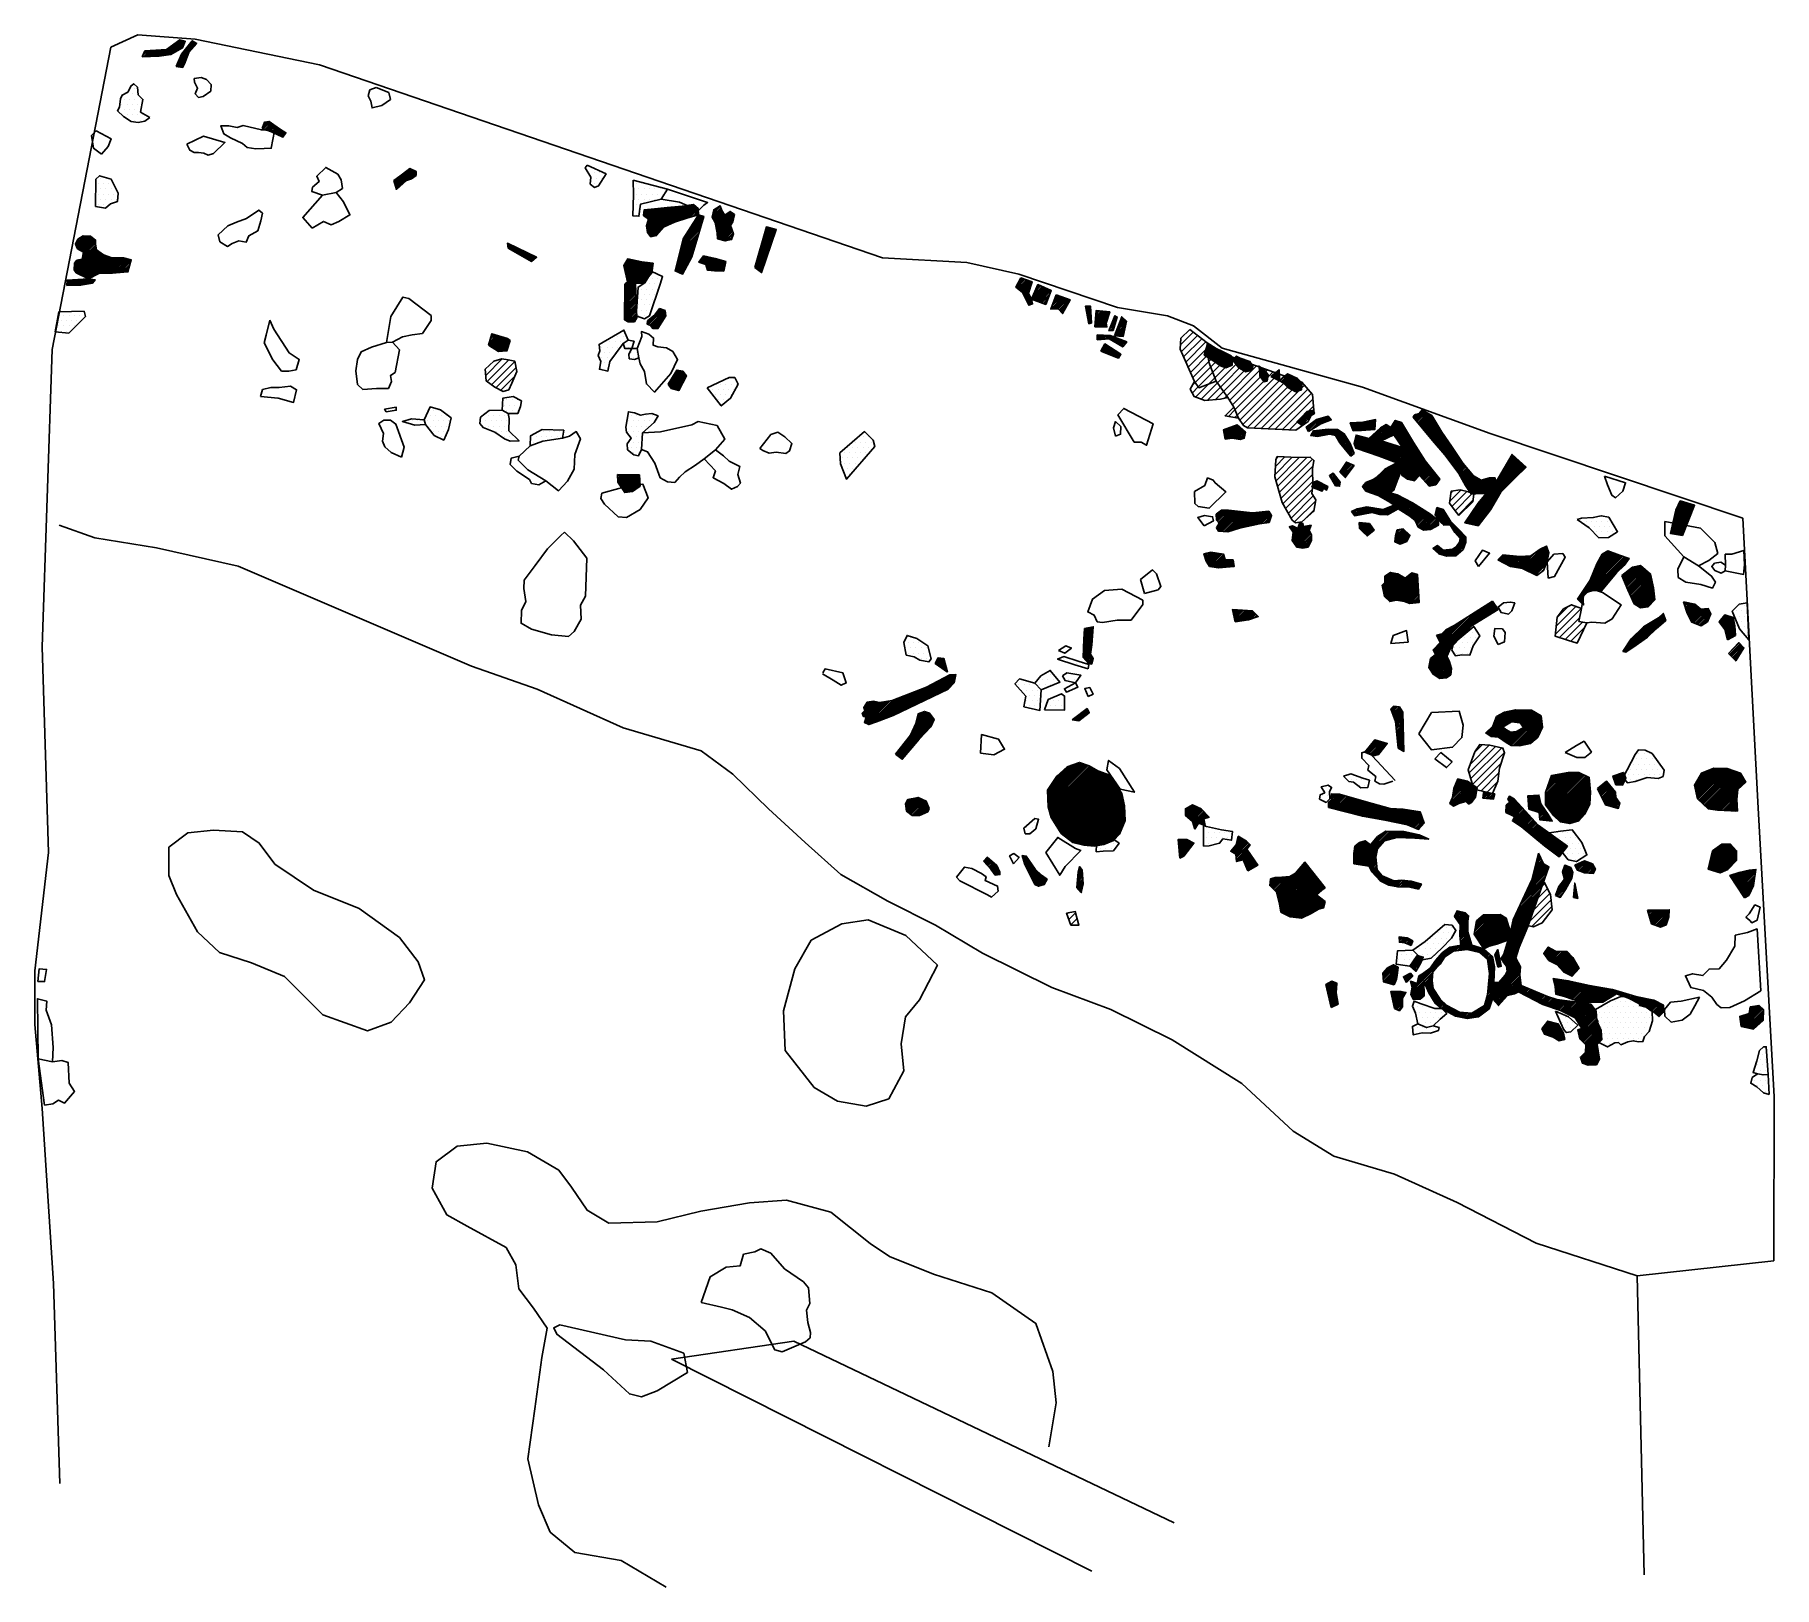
# Model space of a CAD drawing. Header units: metres. Extents: x -9.01 to -4.89, y -17.74 to -14.06.
import ezdxf

# ---------------------------------------------------------------- set-up
doc = ezdxf.new("R2010")
doc.units = ezdxf.units.M
doc.header["$LTSCALE"] = 25
doc.header["$MEASUREMENT"] = 0
doc.linetypes.add('STRICHPUNKTX2', pattern=[2, 1, -0.5, 0, -0.5])
doc.layers.get('0').update_dxf_attribs({"linetype": 'CONTINUOUS'})
for name, color, linetype in [('BEFUND', 1, 'CONTINUOUS'), ('FEUER', 1, 'CONTINUOUS'), ('GRABUNGSGRENZE', 3, 'STRICHPUNKTX2'), ('KNOCHEN', 2, 'CONTINUOUS'), ('KNOCHENSCHRAFF', 2, 'CONTINUOUS'), ('STEINE', 4, 'CONTINUOUS'), ('STEINESCHRAFF', 4, 'CONTINUOUS')]:
    doc.layers.add(name, color=color, linetype=linetype)

# ---------------------------------------------------------------- blocks, each defined once
blk = doc.blocks.new('*X1')
at = {"color": 0}
for p, q in [((-870.41, -1410.99), (-867.76, -1408.35)), ((-870, -1410.93), (-866.54, -1407.47)), ((-869.59, -1410.88), (-866.02, -1407.31)), ((-869.18, -1410.83), (-865.73, -1407.37)), ((-868.77, -1410.77), (-865.44, -1407.44)), ((-868.32, -1410.67), (-865.16, -1407.51)), ((-867.5, -1410.21), (-865.03, -1407.73)), ((-866.69, -1409.75), (-865.28, -1408.34)), ((-866.66, -1412.55), (-862.45, -1408.34)), ((-866.39, -1411.92), (-862.46, -1407.99)), ((-866.11, -1411.29), (-862.68, -1407.85)), ((-865.88, -1409.29), (-865.53, -1408.94)), ((-865.84, -1410.66), (-862.89, -1407.72)), ((-864.59, -1409.06), (-863.11, -1407.58)), ((-875.14, -1411.13), (-873.83, -1409.81)), ((-874.89, -1411.23), (-873.45, -1409.79)), ((-874.81, -1410.45), (-874.21, -1409.84)), ((-874.52, -1411.22), (-873.07, -1409.76)), ((-874.15, -1411.2), (-872.69, -1409.73)), ((-873.79, -1411.19), (-872.31, -1409.71)), ((-873.42, -1411.17), (-871.93, -1409.68)), ((-873.05, -1411.16), (-871.55, -1409.65)), ((-872.68, -1411.14), (-871.16, -1409.63)), ((-872.31, -1411.13), (-870.78, -1409.6)), ((-871.95, -1411.12), (-870.4, -1409.57)), ((-871.58, -1411.1), (-870.02, -1409.55)), ((-871.21, -1411.09), (-869.64, -1409.52)), ((-870.81, -1411.04), (-868.99, -1409.22)), ((-866.95, -1413.55), (-864.45, -1411.04)), ((-866.93, -1413.17), (-864.24, -1410.48)), ((-866.65, -1413.6), (-864.66, -1411.61)), ((-866.35, -1413.65), (-864.87, -1412.18)), ((-866.05, -1413.7), (-865.09, -1412.74)), ((-865.75, -1413.75), (-865.43, -1413.44)), ((-846.66, -1428.26), (-845.02, -1426.61)), ((-846.6, -1427.84), (-845.35, -1426.59)), ((-846.41, -1427.3), (-845.78, -1426.67)), ((-846.4, -1428.35), (-844.81, -1426.76)), ((-846.23, -1426.76), (-846.22, -1426.75)), ((-846.14, -1428.44), (-844.61, -1426.91)), ((-845.87, -1428.53), (-844.4, -1427.06)), ((-845.61, -1428.62), (-844.2, -1427.21)), ((-845.35, -1428.71), (-843.99, -1427.36)), ((-845.09, -1428.8), (-843.79, -1427.5)), ((-844.82, -1428.89), (-843.58, -1427.65)), ((-844.56, -1428.99), (-843.38, -1427.8)), ((-844.32, -1429.1), (-843.17, -1427.95)), ((-844.08, -1429.21), (-842.97, -1428.1)), ((-843.84, -1429.32), (-842.76, -1428.25)), ((-843.6, -1429.44), (-842.55, -1428.39)), ((-843.36, -1429.55), (-842.33, -1428.52)), ((-843.12, -1429.66), (-842.11, -1428.65)), ((-842.88, -1429.78), (-841.89, -1428.79)), ((-842.64, -1429.89), (-841.67, -1428.92)), ((-842.4, -1430), (-841.45, -1429.05)), ((-842.16, -1430.11), (-841.22, -1429.18)), ((-841.91, -1430.23), (-841.57, -1429.88)), ((-815.32, -1441.46), (-811.63, -1437.78)), ((-815.24, -1441.73), (-811.39, -1437.88)), ((-815.15, -1442), (-811.14, -1437.99)), ((-815.56, -1440.64), (-815.25, -1440.33)), ((-815.48, -1440.91), (-813.75, -1439.18)), ((-815.4, -1441.19), (-812.42, -1438.21)), ((-815.07, -1442.28), (-810.9, -1438.1)), ((-814.99, -1442.55), (-810.65, -1438.21)), ((-813.35, -1441.27), (-810.41, -1438.32)), ((-812.15, -1440.41), (-810.28, -1438.54)), ((-811.56, -1440.18), (-810.27, -1438.89)), ((-810.6, -1439.58), (-810.27, -1439.25)), ((-890.87, -1455.5), (-889, -1453.62)), ((-890.86, -1455.84), (-888.67, -1453.64)), ((-890.76, -1456.09), (-888.33, -1453.66)), ((-890.65, -1456.34), (-888, -1453.68)), ((-890.6, -1454.87), (-889.74, -1454.01)), ((-890.54, -1456.58), (-887.66, -1453.7)), ((-890.39, -1456.78), (-887.35, -1453.74)), ((-890.16, -1456.91), (-887.15, -1453.9)), ((-889.94, -1457.04), (-886.96, -1454.06)), ((-889.71, -1457.17), (-886.77, -1454.22)), ((-889.49, -1457.29), (-886.57, -1454.38)), ((-891.29, -1461.57), (-886.07, -1456.35)), ((-891.26, -1461.19), (-886.12, -1456.05)), ((-891.19, -1461.82), (-886.01, -1456.64)), ((-891.04, -1462.03), (-885.95, -1456.94)), ((-890.89, -1462.23), (-885.77, -1457.11)), ((-890.72, -1462.42), (-885.56, -1457.26)), ((-890.49, -1462.53), (-885.36, -1457.41)), ((-890.25, -1462.65), (-885.16, -1457.56)), ((-890.02, -1462.77), (-884.95, -1457.71)), ((-889.78, -1462.89), (-884.75, -1457.86)), ((-889.55, -1463.01), (-884.55, -1458.01)), ((-889.31, -1463.13), (-884.34, -1458.16)), ((-889.29, -1458.87), (-886.18, -1455.76)), ((-889.26, -1457.42), (-886.38, -1454.54)), ((-889.22, -1458.44), (-886.2, -1455.42)), ((-889.14, -1458.01), (-886.2, -1455.07)), ((-889.08, -1463.25), (-884.08, -1458.25)), ((-889.06, -1457.57), (-886.2, -1454.72)), ((-888.84, -1463.37), (-883.81, -1458.34)), ((-888.61, -1463.49), (-883.55, -1458.43)), ((-888.37, -1463.61), (-883.29, -1458.52)), ((-788.64, -1455.44), (-788.63, -1455.44)), ((-788.59, -1455.74), (-788.39, -1455.55)), ((-788.53, -1456.04), (-788.16, -1455.66)), ((-788.48, -1456.34), (-787.92, -1455.78)), ((-788.37, -1456.59), (-787.68, -1455.89)), ((-788.15, -1456.72), (-787.44, -1456.01)), ((-787.92, -1456.85), (-787.2, -1456.12)), ((-787.7, -1456.98), (-786.96, -1456.24)), ((-787.47, -1457.1), (-786.72, -1456.35)), ((-787.25, -1457.23), (-786.48, -1456.47)), ((-787.02, -1457.36), (-786.24, -1456.58)), ((-786.8, -1457.49), (-786.01, -1456.7)), ((-786.57, -1457.62), (-785.77, -1456.81)), ((-786.35, -1457.75), (-785.53, -1456.93)), ((-786.12, -1457.88), (-785.29, -1457.04)), ((-785.9, -1458), (-785.05, -1457.16)), ((-785.67, -1458.13), (-784.81, -1457.27)), ((-785.45, -1458.26), (-784.57, -1457.38)), ((-785.23, -1458.39), (-784.33, -1457.5)), ((-785, -1458.52), (-784.09, -1457.61)), ((-784.78, -1458.65), (-783.86, -1457.73)), ((-784.55, -1458.78), (-783.62, -1457.84)), ((-784.33, -1458.91), (-783.38, -1457.96)), ((-784.1, -1459.03), (-783.14, -1458.07)), ((-783.88, -1459.16), (-782.9, -1458.19)), ((-783.65, -1459.29), (-782.66, -1458.3)), ((-783.43, -1459.42), (-782.42, -1458.42)), ((-783.2, -1459.55), (-782.18, -1458.53)), ((-891.24, -1460.81), (-889.7, -1459.28)), ((-891.21, -1460.43), (-890.13, -1459.35)), ((-890.89, -1459.76), (-890.55, -1459.41)), ((-888.14, -1463.72), (-883.03, -1458.61)), ((-887.91, -1463.84), (-882.77, -1458.7)), ((-887.23, -1463.52), (-882.5, -1458.8)), ((-886.49, -1463.14), (-882.21, -1458.86)), ((-885.75, -1462.75), (-881.86, -1458.86)), ((-885.22, -1462.58), (-881.5, -1458.86)), ((-884.86, -1462.56), (-881.15, -1458.86)), ((-884.49, -1462.55), (-880.8, -1458.86)), ((-884.13, -1462.54), (-880.44, -1458.86)), ((-883.76, -1462.53), (-880.09, -1458.85)), ((-883.4, -1462.52), (-879.73, -1458.85)), ((-883.03, -1462.5), (-879.42, -1458.89)), ((-882.66, -1462.49), (-879.14, -1458.96)), ((-882.3, -1462.48), (-878.85, -1459.03)), ((-881.92, -1462.46), (-878.57, -1459.1)), ((-881.54, -1462.43), (-878.29, -1459.17)), ((-881.16, -1462.4), (-878, -1459.24)), ((-880.78, -1462.38), (-877.75, -1459.34)), ((-880.4, -1462.35), (-877.9, -1459.84)), ((-880.02, -1462.32), (-878.05, -1460.35)), ((-879.64, -1462.3), (-878.2, -1460.85)), ((-879.26, -1462.27), (-878.35, -1461.36)), ((-878.88, -1462.24), (-878.46, -1461.82)), ((-782.98, -1459.68), (-781.94, -1458.65)), ((-892.99, -1465.39), (-891.65, -1464.05)), ((-892.99, -1465.04), (-892.02, -1464.07)), ((-892.96, -1464.66), (-892.4, -1464.09)), ((-892.93, -1464.27), (-892.77, -1464.11)), ((-892.63, -1465.39), (-891.28, -1464.04)), ((-892.27, -1465.38), (-890.91, -1464.02)), ((-891.91, -1465.38), (-890.53, -1464)), ((-891.55, -1465.37), (-890.16, -1463.98)), ((-891.19, -1465.36), (-889.79, -1463.96)), ((-890.83, -1465.36), (-889.41, -1463.94)), ((-890.47, -1465.35), (-889.04, -1463.92)), ((-890.11, -1465.35), (-888.67, -1463.9)), ((-889.75, -1465.34), (-888.3, -1463.88)), ((-889.32, -1465.26), (-887.92, -1463.86)), ((-888.89, -1465.18), (-887.61, -1463.9)), ((-888.46, -1465.11), (-887.3, -1463.95)), ((-888.03, -1465.03), (-887, -1464)), ((-887.6, -1464.95), (-886.7, -1464.05)), ((-887.17, -1464.87), (-886.39, -1464.1)), ((-793.09, -1479.33), (-791, -1477.25)), ((-793.02, -1479.63), (-790.73, -1477.33)), ((-792.93, -1478.83), (-791.27, -1477.16)), ((-792.81, -1479.76), (-790.45, -1477.41)), ((-792.78, -1478.32), (-791.54, -1477.08)), ((-792.63, -1477.82), (-791.81, -1477)), ((-792.59, -1479.9), (-790.18, -1477.49)), ((-792.48, -1477.31), (-792.09, -1476.92)), ((-792.38, -1480.04), (-789.91, -1477.57)), ((-792.16, -1480.18), (-789.64, -1477.65)), ((-791.94, -1480.31), (-789.37, -1477.73)), ((-791.73, -1480.45), (-789.09, -1477.82)), ((-791.51, -1480.59), (-788.82, -1477.9)), ((-791.3, -1480.73), (-788.57, -1478)), ((-791.08, -1480.86), (-788.38, -1478.16)), ((-790.86, -1481), (-788.18, -1478.32)), ((-790.57, -1481.06), (-788.01, -1478.5)), ((-790.18, -1481.03), (-788.17, -1479.02)), ((-789.8, -1481), (-788.33, -1479.53)), ((-789.42, -1480.97), (-788.49, -1480.04)), ((-789.03, -1480.94), (-788.65, -1480.56))]:
    blk.add_line(p, q, dxfattribs=at)
blk = doc.blocks.new('*X2')
at = {"color": 0}
for p, q in [((-756.36, -1448.62), (-755.14, -1447.4)), ((-756.31, -1448.92), (-754.75, -1447.36)), ((-756.31, -1448.22), (-755.53, -1447.43)), ((-756.27, -1447.82), (-755.91, -1447.46)), ((-756.11, -1449.07), (-754.36, -1447.33)), ((-755.9, -1449.22), (-753.98, -1447.3)), ((-755.7, -1449.37), (-753.59, -1447.26)), ((-755.65, -1451.44), (-751.23, -1447.02)), ((-755.61, -1451.76), (-750.83, -1446.98)), ((-755.6, -1451.04), (-751.62, -1447.06)), ((-755.57, -1452.07), (-750.44, -1446.94)), ((-755.53, -1452.38), (-750.05, -1446.9)), ((-755.49, -1449.52), (-753.19, -1447.22)), ((-755.48, -1452.69), (-749.65, -1446.86)), ((-755.48, -1450.57), (-752.01, -1447.1)), ((-755.38, -1452.94), (-749.26, -1446.82)), ((-755.37, -1450.1), (-752.41, -1447.14)), ((-755.29, -1449.67), (-752.8, -1447.18)), ((-755.22, -1453.14), (-748.86, -1446.78)), ((-755.07, -1453.34), (-748.47, -1446.74)), ((-754.91, -1453.53), (-748.08, -1446.7)), ((-754.75, -1453.73), (-747.68, -1446.66)), ((-754.5, -1453.83), (-747.29, -1446.62)), ((-754.07, -1453.75), (-746.88, -1446.56)), ((-753.63, -1453.66), (-746.47, -1446.51)), ((-750.88, -1451.27), (-746.06, -1446.45)), ((-750.2, -1450.94), (-745.65, -1446.39)), ((-749.52, -1450.62), (-745.24, -1446.34)), ((-748.89, -1450.34), (-744.83, -1446.28)), ((-748.36, -1450.17), (-744.52, -1446.33)), ((-747.84, -1450), (-744.33, -1446.49)), ((-747.32, -1449.83), (-744.13, -1446.65)), ((-747.22, -1455.03), (-742.54, -1450.35)), ((-747.1, -1454.56), (-742.4, -1449.86)), ((-746.8, -1449.66), (-743.94, -1446.8)), ((-746.69, -1453.8), (-742.25, -1449.36)), ((-746.27, -1449.49), (-743.75, -1446.96)), ((-746.06, -1452.81), (-742.27, -1449.02)), ((-745.76, -1449.33), (-743.55, -1447.12)), ((-745.42, -1451.82), (-742.53, -1448.93)), ((-745.26, -1449.19), (-743.48, -1447.4)), ((-744.79, -1450.84), (-742.8, -1448.84)), ((-744.76, -1449.04), (-743.45, -1447.73)), ((-744.27, -1448.9), (-743.43, -1448.06)), ((-744.16, -1449.85), (-743.06, -1448.76)), ((-743.77, -1448.76), (-743.41, -1448.39)), ((-743.53, -1448.87), (-743.33, -1448.67)), ((-740.13, -1449), (-738.11, -1446.99)), ((-740.1, -1449.33), (-738.01, -1447.24)), ((-740.02, -1448.54), (-738.22, -1446.74)), ((-739.97, -1449.56), (-737.91, -1447.49)), ((-739.91, -1448.08), (-738.53, -1446.7)), ((-739.84, -1449.78), (-737.8, -1447.73)), ((-739.81, -1447.62), (-739.47, -1447.28)), ((-739.71, -1450), (-737.66, -1447.95)), ((-739.58, -1450.23), (-737.52, -1448.16)), ((-739.46, -1450.45), (-737.38, -1448.38)), ((-739.37, -1450.72), (-737.25, -1448.59)), ((-739.32, -1451.02), (-737.02, -1448.72)), ((-739.26, -1451.32), (-735.83, -1447.89)), ((-739.2, -1451.61), (-735.63, -1448.04)), ((-739.14, -1451.91), (-735.42, -1448.19)), ((-739.09, -1452.2), (-735.22, -1448.34)), ((-739.03, -1452.5), (-735.02, -1448.49)), ((-738.97, -1452.8), (-734.83, -1448.65)), ((-738.94, -1453.12), (-734.96, -1449.14)), ((-738.93, -1453.46), (-735.09, -1449.62)), ((-738.92, -1453.8), (-735.22, -1450.11)), ((-748.14, -1458.79), (-743.7, -1454.35)), ((-748.03, -1458.32), (-743.55, -1453.84)), ((-747.91, -1457.85), (-743.41, -1453.34)), ((-747.8, -1457.38), (-743.26, -1452.84)), ((-747.68, -1456.91), (-743.11, -1452.34)), ((-747.56, -1456.44), (-742.97, -1451.84)), ((-747.45, -1455.97), (-742.83, -1451.35)), ((-747.33, -1455.5), (-742.68, -1450.85)), ((-738.9, -1454.14), (-735.57, -1450.8)), ((-738.83, -1454.42), (-735.74, -1451.33)), ((-738.54, -1454.49), (-735.65, -1451.6)), ((-738.26, -1454.56), (-735.56, -1451.86)), ((-737.98, -1454.63), (-735.48, -1452.13)), ((-737.69, -1454.7), (-735.39, -1452.39)), ((-737.41, -1454.77), (-735.3, -1452.66)), ((-737.13, -1454.84), (-735.21, -1452.92)), ((-736.72, -1454.79), (-735.13, -1453.2)), ((-736.28, -1454.7), (-735.28, -1453.7)), ((-735.84, -1454.61), (-735.43, -1454.2)), ((-729.09, -1457.77), (-725.74, -1454.41)), ((-728.95, -1457.27), (-725.56, -1453.88)), ((-728.8, -1456.77), (-725.37, -1453.34)), ((-728.66, -1456.27), (-725.19, -1452.8)), ((-728.51, -1455.77), (-725.01, -1452.27)), ((-728.37, -1455.27), (-725.22, -1452.13)), ((-728.22, -1454.77), (-725.49, -1452.05)), ((-728.08, -1454.27), (-725.77, -1451.97)), ((-727.93, -1453.78), (-726.04, -1451.89)), ((-727.79, -1453.28), (-726.32, -1451.81)), ((-727.64, -1452.78), (-726.59, -1451.73)), ((-727.49, -1452.28), (-726.87, -1451.65)), ((-727.35, -1451.78), (-727.14, -1451.57)), ((-748.87, -1461.98), (-744.74, -1457.86)), ((-748.84, -1461.6), (-744.59, -1457.36)), ((-748.72, -1461.13), (-744.44, -1456.85)), ((-748.62, -1462.09), (-744.89, -1458.36)), ((-748.61, -1460.67), (-744.3, -1456.35)), ((-748.49, -1460.2), (-744.15, -1455.85)), ((-748.38, -1459.73), (-744, -1455.35)), ((-748.26, -1459.26), (-743.85, -1454.85)), ((-743.26, -1459.92), (-741.85, -1458.5)), ((-743, -1460.01), (-741.56, -1458.56)), ((-742.39, -1458.69), (-742.15, -1458.44)), ((-730.01, -1461.16), (-727.01, -1458.16)), ((-729.96, -1460.76), (-726.83, -1457.63)), ((-729.82, -1460.26), (-726.65, -1457.09)), ((-729.67, -1459.76), (-726.47, -1456.56)), ((-729.53, -1459.26), (-726.29, -1456.02)), ((-729.38, -1458.76), (-726.1, -1455.48)), ((-729.24, -1458.27), (-725.92, -1454.95)), ((-748.37, -1462.2), (-745.17, -1459)), ((-748.12, -1462.3), (-745.57, -1459.75)), ((-747.88, -1462.41), (-745.97, -1460.5)), ((-747.63, -1462.51), (-746.36, -1461.25)), ((-747.38, -1462.62), (-746.76, -1462)), ((-742.74, -1460.1), (-741.26, -1458.62)), ((-742.47, -1460.19), (-740.97, -1458.68)), ((-742.21, -1460.28), (-740.67, -1458.74)), ((-741.95, -1460.37), (-740.38, -1458.8)), ((-741.68, -1460.46), (-740.08, -1458.85)), ((-741.57, -1460.7), (-739.79, -1458.91)), ((-741.49, -1460.97), (-739.49, -1458.97)), ((-741.4, -1461.24), (-739.21, -1459.05)), ((-741.32, -1461.51), (-738.94, -1459.13)), ((-741.24, -1461.78), (-738.67, -1459.22)), ((-740.93, -1461.82), (-738.4, -1459.3)), ((-740.6, -1461.85), (-738.13, -1459.38)), ((-740.28, -1461.88), (-737.87, -1459.47)), ((-739.96, -1461.91), (-737.6, -1459.55)), ((-739.63, -1461.94), (-737.33, -1459.64)), ((-739.29, -1461.95), (-737.06, -1459.72)), ((-738.94, -1461.96), (-737.01, -1460.02)), ((-738.6, -1461.97), (-737.1, -1460.47)), ((-738.25, -1461.98), (-737.19, -1460.91)), ((-737.91, -1461.98), (-737.28, -1461.36)), ((-737.56, -1461.99), (-737.37, -1461.8)), ((-729.81, -1461.31), (-727.2, -1458.7)), ((-729.61, -1461.46), (-727.38, -1459.24)), ((-729.41, -1461.62), (-727.56, -1459.77)), ((-729.2, -1461.77), (-727.74, -1460.31)), ((-729, -1461.92), (-727.93, -1460.84)), ((-728.8, -1462.07), (-728.11, -1461.38)), ((-728.6, -1462.22), (-728.29, -1461.92)), ((-753.06, -1471.48), (-752.5, -1470.92)), ((-755.52, -1474.3), (-752.23, -1471.01)), ((-755.5, -1473.92), (-754.81, -1473.23)), ((-755.46, -1474.59), (-751.97, -1471.1)), ((-755.2, -1474.68), (-751.71, -1471.2)), ((-754.94, -1474.78), (-751.45, -1471.29)), ((-754.7, -1474.89), (-751.29, -1471.48)), ((-754.55, -1475.1), (-751.24, -1471.78)), ((-754.41, -1475.3), (-751.19, -1472.09)), ((-754.26, -1475.51), (-751.14, -1472.39)), ((-753.98, -1475.58), (-751.27, -1472.87)), ((-753.64, -1475.6), (-751.86, -1473.81)), ((-753.3, -1475.61), (-752.45, -1474.76)), ((-750.57, -1488.79), (-747.43, -1485.64)), ((-750.42, -1488.99), (-747.12, -1485.7)), ((-750.28, -1489.2), (-746.94, -1485.87)), ((-750.13, -1489.41), (-746.79, -1486.07)), ((-750.02, -1487.89), (-747.73, -1485.59)), ((-749.98, -1489.62), (-746.64, -1486.27)), ((-749.82, -1489.8), (-746.48, -1486.47)), ((-749.54, -1489.88), (-746.33, -1486.67)), ((-749.42, -1486.93), (-748.03, -1485.54)), ((-749.27, -1489.96), (-746.42, -1487.12)), ((-748.82, -1485.98), (-748.33, -1485.48)), ((-748.99, -1490.04), (-746.81, -1487.86)), ((-748.71, -1490.12), (-747.19, -1488.59)), ((-748.44, -1490.19), (-747.57, -1489.33)), ((-748.16, -1490.27), (-747.96, -1490.07)), ((-762.57, -1510.34), (-762.43, -1510.2)), ((-762.55, -1510.67), (-762.08, -1510.2)), ((-762.53, -1511.01), (-761.74, -1510.21)), ((-762.51, -1511.34), (-761.39, -1510.22)), ((-762.49, -1511.67), (-761.04, -1510.22)), ((-762.46, -1512), (-760.7, -1510.23)), ((-762.32, -1512.21), (-760.35, -1510.23)), ((-762.18, -1512.42), (-760, -1510.24)), ((-762.04, -1512.64), (-759.65, -1510.25)), ((-761.9, -1512.85), (-759.31, -1510.25)), ((-761.76, -1513.07), (-758.96, -1510.26)), ((-761.62, -1513.28), (-758.61, -1510.27)), ((-761.48, -1513.49), (-758.27, -1510.27)), ((-761.34, -1513.71), (-757.92, -1510.28)), ((-761.2, -1513.92), (-757.57, -1510.29)), ((-761.06, -1514.13), (-757.37, -1510.44)), ((-760.93, -1514.35), (-757.35, -1510.78)), ((-760.67, -1514.45), (-757.33, -1511.11)), ((-760.26, -1514.39), (-757.31, -1511.44)), ((-759.85, -1514.33), (-757.29, -1511.78)), ((-759.44, -1514.28), (-757.27, -1512.11)), ((-759.03, -1514.22), (-757.25, -1512.44)), ((-757.83, -1513.37), (-757.24, -1512.78))]:
    blk.add_line(p, q, dxfattribs=at)
blk = doc.blocks.new('*X3')
at = {"color": 0}
for p, q in [((-761.08, -1460.77), (-759.56, -1459.24)), ((-761.02, -1461.05), (-759.27, -1459.3)), ((-760.95, -1461.34), (-758.98, -1459.37)), ((-760.88, -1461.62), (-758.69, -1459.43)), ((-760.81, -1461.91), (-758.4, -1459.49)), ((-760.76, -1460.08), (-759.85, -1459.18)), ((-760.74, -1462.19), (-758.1, -1459.55)), ((-760.68, -1462.48), (-757.81, -1459.62)), ((-760.61, -1462.76), (-757.52, -1459.68)), ((-760.54, -1463.05), (-757.23, -1459.74)), ((-760.47, -1463.34), (-756.94, -1459.8)), ((-760.4, -1463.62), (-756.63, -1459.85)), ((-760.34, -1463.91), (-756.31, -1459.88)), ((-760.27, -1464.19), (-756, -1459.92)), ((-760.2, -1464.48), (-755.68, -1459.96)), ((-760.15, -1459.13), (-760.14, -1459.12)), ((-759.94, -1464.57), (-755.36, -1459.99)), ((-759.65, -1464.64), (-755.04, -1460.03)), ((-759.36, -1464.7), (-754.72, -1460.06)), ((-759.07, -1464.76), (-754.41, -1460.1)), ((-758.78, -1464.82), (-754.14, -1460.18)), ((-758.49, -1464.89), (-754.2, -1460.6)), ((-758.17, -1464.92), (-754.27, -1461.02)), ((-757.8, -1464.91), (-754.33, -1461.44)), ((-757.44, -1464.9), (-754.4, -1461.86)), ((-757.08, -1464.89), (-754.46, -1462.27)), ((-760.87, -1469.03), (-758.25, -1466.41)), ((-760.87, -1469.39), (-758.23, -1466.75)), ((-760.86, -1468.67), (-758.26, -1466.07)), ((-760.85, -1467.96), (-758.29, -1465.39)), ((-760.85, -1468.31), (-758.27, -1465.73)), ((-760.84, -1467.24), (-758.49, -1464.89)), ((-760.84, -1467.6), (-758.3, -1465.05)), ((-760.83, -1466.88), (-758.78, -1464.82)), ((-760.82, -1466.16), (-759.36, -1464.7)), ((-760.82, -1466.52), (-759.07, -1464.76)), ((-760.81, -1465.44), (-759.94, -1464.57)), ((-760.81, -1465.8), (-759.65, -1464.64)), ((-756.71, -1464.88), (-755.45, -1463.62)), ((-760.94, -1473.35), (-758.09, -1470.5)), ((-760.93, -1472.63), (-758.11, -1469.82)), ((-760.93, -1472.99), (-758.1, -1470.16)), ((-760.92, -1471.91), (-758.14, -1469.14)), ((-760.92, -1472.27), (-758.13, -1469.48)), ((-760.91, -1471.55), (-758.15, -1468.8)), ((-760.9, -1470.83), (-758.18, -1468.11)), ((-760.9, -1471.19), (-758.17, -1468.46)), ((-760.89, -1470.47), (-758.19, -1467.77)), ((-760.88, -1469.75), (-758.22, -1467.09)), ((-760.88, -1470.11), (-758.21, -1467.43)), ((-760.83, -1473.6), (-758.07, -1470.84)), ((-760.6, -1473.72), (-758.06, -1471.18)), ((-760.36, -1473.83), (-758.05, -1471.52)), ((-760.13, -1473.95), (-758.03, -1471.86)), ((-759.82, -1474), (-758.02, -1472.2)), ((-759.47, -1474), (-758.01, -1472.54)), ((-759.11, -1474), (-758, -1472.88)), ((-758.76, -1474), (-758.21, -1473.45))]:
    blk.add_line(p, q, dxfattribs=at)
blk = doc.blocks.new('*X4')
at = {"color": 0}
for p, q in [((-687.29, -1554.91), (-686.06, -1553.68)), ((-687.08, -1555.06), (-685.73, -1553.7)), ((-686.92, -1554.19), (-686.38, -1553.65)), ((-686.88, -1555.2), (-685.4, -1553.72)), ((-686.67, -1555.35), (-685.25, -1553.93)), ((-686.47, -1555.5), (-685.17, -1554.21)), ((-686.26, -1555.65), (-685.09, -1554.48)), ((-686.05, -1555.8), (-685.02, -1554.76)), ((-685.85, -1555.94), (-684.94, -1555.03)), ((-685.64, -1556.09), (-684.86, -1555.31)), ((-685.44, -1556.24), (-684.78, -1555.58)), ((-685.23, -1556.39), (-684.7, -1555.86)), ((-685.02, -1556.53), (-684.63, -1556.14)), ((-684.82, -1556.68), (-684.55, -1556.41)), ((-684.61, -1556.83), (-684.47, -1556.69)), ((-684.41, -1556.98), (-684.39, -1556.96)), ((-697.66, -1567.4), (-691.76, -1561.5)), ((-697.06, -1567.15), (-691.18, -1561.27)), ((-696.38, -1566.83), (-690.6, -1561.04)), ((-695.7, -1566.5), (-690.02, -1560.82)), ((-695.02, -1566.17), (-689.43, -1560.59)), ((-694.34, -1565.85), (-688.69, -1560.2)), ((-693.66, -1565.52), (-687.92, -1559.78)), ((-692.98, -1565.2), (-687.15, -1559.37)), ((-692.3, -1564.87), (-686.39, -1558.96)), ((-691.62, -1564.54), (-685.62, -1558.55)), ((-690.94, -1564.22), (-684.86, -1558.13)), ((-690.26, -1563.89), (-684.09, -1557.72)), ((-689.58, -1563.56), (-683.61, -1557.59)), ((-688.9, -1563.24), (-683.24, -1557.58)), ((-688.22, -1562.91), (-682.88, -1557.57)), ((-687.54, -1562.59), (-682.51, -1557.56)), ((-686.86, -1562.26), (-682.47, -1557.87)), ((-686.18, -1561.93), (-682.58, -1558.33)), ((-685.5, -1561.61), (-682.69, -1558.79)), ((-684.82, -1561.28), (-682.8, -1559.26)), ((-704.55, -1566.86), (-701.64, -1563.96)), ((-704.45, -1567.12), (-701.35, -1564.02)), ((-704.35, -1567.38), (-701.06, -1564.08)), ((-704.21, -1565.47), (-702.75, -1564.01)), ((-704.16, -1567.54), (-700.77, -1564.15)), ((-704.1, -1565.71), (-702.34, -1563.95)), ((-704.09, -1568.89), (-699.21, -1564)), ((-703.99, -1565.95), (-701.94, -1563.9)), ((-703.9, -1568.33), (-699.62, -1564.06)), ((-703.86, -1569.01), (-698.79, -1563.94)), ((-703.86, -1564.77), (-703.16, -1564.06)), ((-703.85, -1567.59), (-700.46, -1564.19)), ((-703.7, -1567.78), (-700.04, -1564.12)), ((-703.62, -1569.12), (-698.37, -1563.87)), ((-703.38, -1569.23), (-697.96, -1563.81)), ((-703.14, -1569.35), (-697.54, -1563.75)), ((-702.73, -1569.29), (-696.99, -1563.55)), ((-702.17, -1569.08), (-696.4, -1563.32)), ((-701.61, -1568.87), (-695.82, -1563.09)), ((-701.04, -1568.66), (-695.24, -1562.86)), ((-700.48, -1568.45), (-694.66, -1562.64)), ((-699.91, -1568.24), (-694.08, -1562.41)), ((-699.35, -1568.03), (-693.5, -1562.18)), ((-698.79, -1567.82), (-692.92, -1561.95)), ((-698.22, -1567.61), (-692.34, -1561.73)), ((-696.74, -1576.38), (-687.99, -1567.63)), ((-696.54, -1576.53), (-687.84, -1567.84)), ((-696.34, -1576.68), (-687.7, -1568.05)), ((-696.13, -1576.84), (-687.64, -1568.34)), ((-695.93, -1576.99), (-687.92, -1568.97)), ((-695.73, -1577.14), (-688.19, -1569.6)), ((-695.36, -1574.64), (-688.14, -1567.42)), ((-693.92, -1572.85), (-688.28, -1567.21)), ((-693.04, -1571.62), (-688.43, -1567.01)), ((-692.75, -1570.97), (-688.57, -1566.8)), ((-692.46, -1570.33), (-688.77, -1566.64)), ((-692.16, -1569.68), (-689.04, -1566.56)), ((-691.9, -1569.06), (-689.3, -1566.47)), ((-691.78, -1568.59), (-689.57, -1566.38)), ((-691.66, -1568.12), (-689.83, -1566.29)), ((-691.55, -1567.65), (-690.38, -1566.48)), ((-691.43, -1567.18), (-690.98, -1566.74)), ((-695.53, -1577.29), (-691.11, -1572.87)), ((-695.33, -1577.44), (-693.12, -1575.24)), ((-695.12, -1577.59), (-695.04, -1577.51)), ((-694.3, -1588.43), (-692.8, -1586.94)), ((-694.3, -1588.09), (-693.24, -1587.03)), ((-694.25, -1588.74), (-692.37, -1586.86)), ((-694.21, -1589.05), (-691.93, -1586.77)), ((-694.16, -1589.36), (-691.49, -1586.69)), ((-694.12, -1589.67), (-691.2, -1586.75)), ((-694.05, -1589.96), (-690.96, -1586.87)), ((-693.87, -1587.3), (-693.68, -1587.11)), ((-693.85, -1590.11), (-690.72, -1586.98)), ((-693.66, -1590.27), (-690.48, -1587.09)), ((-693.46, -1590.43), (-690.24, -1587.21)), ((-693.26, -1590.58), (-690, -1587.32)), ((-693.07, -1590.74), (-689.76, -1587.43)), ((-692.87, -1590.9), (-689.52, -1587.55)), ((-692.57, -1590.95), (-689.37, -1587.75)), ((-692.22, -1590.95), (-689.27, -1588)), ((-691.86, -1590.95), (-689.17, -1588.25)), ((-691.51, -1590.95), (-689.06, -1588.5)), ((-691.15, -1590.95), (-688.96, -1588.75)), ((-690.62, -1590.77), (-688.86, -1589)), ((-689.98, -1590.48), (-688.75, -1589.25)), ((-689.34, -1590.19), (-688.96, -1589.82)), ((-675.83, -1601.78), (-674.93, -1600.88)), ((-675.66, -1601.97), (-674.74, -1601.05)), ((-675.49, -1602.15), (-674.55, -1601.21)), ((-675.32, -1602.33), (-674.36, -1601.38)), ((-675.15, -1602.52), (-674.17, -1601.54)), ((-674.98, -1602.7), (-673.98, -1601.7)), ((-674.81, -1602.89), (-673.79, -1601.87)), ((-674.64, -1603.07), (-673.6, -1602.03)), ((-674.47, -1603.25), (-673.41, -1602.19)), ((-674.3, -1603.44), (-673.22, -1602.36)), ((-674.13, -1603.62), (-673.03, -1602.52)), ((-673.98, -1603.83), (-672.84, -1602.69)), ((-666.74, -1600.47), (-666.72, -1600.45)), ((-666.66, -1600.75), (-666.4, -1600.48)), ((-666.58, -1601.02), (-666.08, -1600.52)), ((-666.5, -1601.29), (-665.75, -1600.55)), ((-666.41, -1601.56), (-665.6, -1600.75)), ((-666.33, -1601.84), (-665.45, -1600.96)), ((-666.25, -1602.11), (-665.31, -1601.17)), ((-666.16, -1602.37), (-665.17, -1601.38)), ((-666.05, -1602.61), (-665.03, -1601.59)), ((-665.93, -1602.84), (-664.88, -1601.8)), ((-665.81, -1603.08), (-664.74, -1602.01)), ((-665.69, -1603.31), (-664.6, -1602.22)), ((-665.57, -1603.55), (-664.46, -1602.44)), ((-665.45, -1603.78), (-664.32, -1602.65)), ((-673.84, -1604.04), (-672.67, -1602.87)), ((-673.69, -1604.24), (-672.56, -1603.11)), ((-673.54, -1604.45), (-672.45, -1603.36)), ((-673.39, -1604.65), (-672.34, -1603.6)), ((-673.25, -1604.86), (-672.22, -1603.84)), ((-673.08, -1605.04), (-672.11, -1604.08)), ((-672.69, -1605.01), (-672, -1604.32)), ((-672.3, -1604.97), (-671.99, -1604.67)), ((-665.33, -1604.02), (-664.17, -1602.86)), ((-665.21, -1604.25), (-664.03, -1603.07)), ((-665.09, -1604.49), (-663.89, -1603.28)), ((-664.98, -1604.72), (-663.75, -1603.49)), ((-664.86, -1604.96), (-663.6, -1603.69)), ((-664.74, -1605.19), (-663.41, -1603.86)), ((-664.62, -1605.42), (-663.23, -1604.03)), ((-664.5, -1605.66), (-663.05, -1604.21)), ((-664.38, -1605.89), (-662.86, -1604.38)), ((-664.26, -1606.13), (-662.68, -1604.55)), ((-664.14, -1606.36), (-662.5, -1604.72)), ((-664.02, -1606.6), (-662.31, -1604.89)), ((-663.91, -1606.83), (-662.13, -1605.06)), ((-663.79, -1607.07), (-661.93, -1605.21)), ((-663.66, -1607.29), (-661.73, -1605.37)), ((-663.42, -1607.41), (-661.53, -1605.52)), ((-663.18, -1607.52), (-661.33, -1605.67)), ((-662.95, -1607.64), (-661.13, -1605.82)), ((-662.54, -1607.59), (-660.93, -1605.97)), ((-662.04, -1607.44), (-661.04, -1606.44)), ((-653.74, -1607.98), (-652.31, -1606.55)), ((-653.71, -1607.6), (-652.34, -1606.22)), ((-653.68, -1607.21), (-652.36, -1605.9)), ((-653.64, -1606.82), (-652.39, -1605.57)), ((-653.61, -1606.44), (-652.41, -1605.24)), ((-653.58, -1606.05), (-652.44, -1604.91)), ((-653.58, -1608.17), (-652.28, -1606.88)), ((-653.55, -1605.67), (-652.46, -1604.58)), ((-653.52, -1605.28), (-652.49, -1604.26)), ((-653.48, -1604.9), (-652.52, -1603.93)), ((-653.45, -1604.51), (-652.64, -1603.7)), ((-653.37, -1604.08), (-652.79, -1603.49)), ((-653.27, -1603.62), (-652.94, -1603.29)), ((-653.16, -1603.16), (-653.09, -1603.09)), ((-661.53, -1607.29), (-661.45, -1607.21)), ((-653.42, -1608.36), (-652.28, -1607.22)), ((-653.26, -1608.56), (-652.38, -1607.68)), ((-653.1, -1608.75), (-652.48, -1608.14)), ((-652.93, -1608.94), (-652.58, -1608.59)), ((-652.77, -1609.14), (-652.68, -1609.05))]:
    blk.add_line(p, q, dxfattribs=at)
blk = doc.blocks.new('*X5')
at = {"color": 0}
for p, q in [((-656.12, -1614.25), (-655.92, -1614.04)), ((-655.65, -1615.55), (-654.07, -1613.96)), ((-655.18, -1616.84), (-653.69, -1615.35)), ((-653.47, -1616.9), (-653.31, -1616.75))]:
    blk.add_line(p, q, dxfattribs=at)
blk = doc.blocks.new('*X6')
at = {"color": 0}
for p, q in [((-879.375, -1421.25), (-879.375, -1421.25)), ((-878.75, -1420), (-878.75, -1420)), ((-878.125, -1421.25), (-878.125, -1421.25)), ((-877.5, -1420), (-877.5, -1420)), ((-876.875, -1418.75), (-876.875, -1418.75)), ((-876.875, -1421.25), (-876.875, -1421.25)), ((-876.25, -1420), (-876.25, -1420)), ((-875.625, -1421.25), (-875.625, -1421.25)), ((-880.625, -1423.75), (-880.625, -1423.75)), ((-880, -1422.5), (-880, -1422.5)), ((-880, -1425), (-880, -1425)), ((-879.375, -1423.75), (-879.375, -1423.75)), ((-878.75, -1422.5), (-878.75, -1422.5)), ((-878.75, -1425), (-878.75, -1425)), ((-878.125, -1423.75), (-878.125, -1423.75)), ((-877.5, -1422.5), (-877.5, -1422.5)), ((-877.5, -1425), (-877.5, -1425)), ((-876.875, -1423.75), (-876.875, -1423.75)), ((-876.25, -1422.5), (-876.25, -1422.5)), ((-876.25, -1425), (-876.25, -1425)), ((-875.625, -1423.75), (-875.625, -1423.75)), ((-875, -1425), (-875, -1425)), ((-878.125, -1426.25), (-878.125, -1426.25)), ((-876.875, -1426.25), (-876.875, -1426.25)), ((-875.625, -1426.25), (-875.625, -1426.25)), ((-874.375, -1426.25), (-874.375, -1426.25)), ((-770, -1437.5), (-770, -1437.5)), ((-768.75, -1437.5), (-768.75, -1437.5)), ((-885.625, -1441.25), (-885.625, -1441.25)), ((-885, -1440), (-885, -1440)), ((-884.375, -1441.25), (-884.375, -1441.25)), ((-883.75, -1440), (-883.75, -1440)), ((-883.125, -1441.25), (-883.125, -1441.25)), ((-769.375, -1438.75), (-769.375, -1438.75)), ((-768.75, -1440), (-768.75, -1440)), ((-768.125, -1438.75), (-768.125, -1438.75)), ((-768.125, -1441.25), (-768.125, -1441.25)), ((-767.5, -1440), (-767.5, -1440)), ((-766.875, -1438.75), (-766.875, -1438.75)), ((-766.875, -1441.25), (-766.875, -1441.25)), ((-766.25, -1440), (-766.25, -1440)), ((-758.125, -1441.25), (-758.125, -1441.25)), ((-756.875, -1441.25), (-756.875, -1441.25)), ((-885.625, -1443.75), (-885.625, -1443.75)), ((-885, -1442.5), (-885, -1442.5)), ((-885, -1445), (-885, -1445)), ((-884.375, -1443.75), (-884.375, -1443.75)), ((-883.75, -1442.5), (-883.75, -1442.5)), ((-883.75, -1445), (-883.75, -1445)), ((-883.125, -1443.75), (-883.125, -1443.75)), ((-882.5, -1442.5), (-882.5, -1442.5)), ((-882.5, -1445), (-882.5, -1445)), ((-881.875, -1443.75), (-881.875, -1443.75)), ((-881.25, -1445), (-881.25, -1445)), ((-758.75, -1442.5), (-758.75, -1442.5)), ((-758.75, -1445), (-758.75, -1445)), ((-758.125, -1443.75), (-758.125, -1443.75)), ((-757.5, -1442.5), (-757.5, -1442.5)), ((-757.5, -1445), (-757.5, -1445)), ((-756.875, -1443.75), (-756.875, -1443.75)), ((-756.25, -1442.5), (-756.25, -1442.5)), ((-756.25, -1445), (-756.25, -1445)), ((-755.625, -1443.75), (-755.625, -1443.75)), ((-755, -1442.5), (-755, -1442.5)), ((-755, -1445), (-755, -1445)), ((-754.375, -1443.75), (-754.375, -1443.75)), ((-753.75, -1442.5), (-753.75, -1442.5)), ((-753.75, -1445), (-753.75, -1445)), ((-753.125, -1443.75), (-753.125, -1443.75)), ((-752.5, -1442.5), (-752.5, -1442.5)), ((-751.875, -1443.75), (-751.875, -1443.75)), ((-885.625, -1446.25), (-885.625, -1446.25)), ((-884.375, -1446.25), (-884.375, -1446.25)), ((-883.125, -1446.25), (-883.125, -1446.25)), ((-758.75, -1447.5), (-758.75, -1447.5)), ((-758.125, -1446.25), (-758.125, -1446.25)), ((-758.125, -1448.75), (-758.125, -1448.75)), ((-757.5, -1447.5), (-757.5, -1447.5)), ((-753.75, -1462.5), (-753.75, -1462.5)), ((-756.875, -1466.25), (-756.875, -1466.25)), ((-756.25, -1465), (-756.25, -1465)), ((-755.625, -1466.25), (-755.625, -1466.25)), ((-755, -1465), (-755, -1465)), ((-754.375, -1463.75), (-754.375, -1463.75)), ((-754.375, -1466.25), (-754.375, -1466.25)), ((-753.75, -1465), (-753.75, -1465)), ((-753.125, -1463.75), (-753.125, -1463.75)), ((-753.125, -1466.25), (-753.125, -1466.25)), ((-752.5, -1465), (-752.5, -1465)), ((-757.5, -1467.5), (-757.5, -1467.5)), ((-757.5, -1470), (-757.5, -1470)), ((-756.875, -1468.75), (-756.875, -1468.75)), ((-756.25, -1467.5), (-756.25, -1467.5)), ((-756.25, -1470), (-756.25, -1470)), ((-755.625, -1468.75), (-755.625, -1468.75)), ((-755, -1467.5), (-755, -1467.5)), ((-755, -1470), (-755, -1470)), ((-754.375, -1468.75), (-754.375, -1468.75)), ((-753.75, -1467.5), (-753.75, -1467.5)), ((-895, -1472.5), (-895, -1472.5)), ((-895, -1475), (-895, -1475)), ((-894.375, -1473.75), (-894.375, -1473.75)), ((-893.75, -1472.5), (-893.75, -1472.5)), ((-893.75, -1475), (-893.75, -1475)), ((-893.125, -1473.75), (-893.125, -1473.75)), ((-892.5, -1472.5), (-892.5, -1472.5)), ((-892.5, -1475), (-892.5, -1475)), ((-891.875, -1473.75), (-891.875, -1473.75)), ((-891.25, -1472.5), (-891.25, -1472.5)), ((-891.25, -1475), (-891.25, -1475)), ((-890.625, -1473.75), (-890.625, -1473.75)), ((-890, -1472.5), (-890, -1472.5)), ((-888.75, -1472.5), (-888.75, -1472.5)), ((-757.5, -1472.5), (-757.5, -1472.5)), ((-756.875, -1471.25), (-756.875, -1471.25)), ((-756.25, -1472.5), (-756.25, -1472.5)), ((-755.625, -1471.25), (-755.625, -1471.25)), ((-755, -1472.5), (-755, -1472.5)), ((-895.625, -1476.25), (-895.625, -1476.25)), ((-894.375, -1476.25), (-894.375, -1476.25)), ((-893.125, -1476.25), (-893.125, -1476.25)), ((-765.625, -1478.75), (-765.625, -1478.75)), ((-764.375, -1478.75), (-764.375, -1478.75)), ((-763.125, -1478.75), (-763.125, -1478.75)), ((-762.5, -1477.5), (-762.5, -1477.5)), ((-761.875, -1478.75), (-761.875, -1478.75)), ((-761.25, -1477.5), (-761.25, -1477.5)), ((-760.625, -1478.75), (-760.625, -1478.75)), ((-759.375, -1478.75), (-759.375, -1478.75)), ((-766.875, -1481.25), (-766.875, -1481.25)), ((-766.25, -1480), (-766.25, -1480)), ((-766.25, -1482.5), (-766.25, -1482.5)), ((-765.625, -1481.25), (-765.625, -1481.25)), ((-765, -1480), (-765, -1480)), ((-765, -1482.5), (-765, -1482.5)), ((-764.375, -1481.25), (-764.375, -1481.25)), ((-763.75, -1480), (-763.75, -1480)), ((-763.75, -1482.5), (-763.75, -1482.5)), ((-763.125, -1481.25), (-763.125, -1481.25)), ((-762.5, -1480), (-762.5, -1480)), ((-760, -1480), (-760, -1480)), ((-759.375, -1481.25), (-759.375, -1481.25)), ((-758.75, -1482.5), (-758.75, -1482.5)), ((-758.125, -1481.25), (-758.125, -1481.25)), ((-766.25, -1485), (-766.25, -1485)), ((-765.625, -1483.75), (-765.625, -1483.75)), ((-765, -1485), (-765, -1485)), ((-740, -1490), (-740, -1490)), ((-739.375, -1488.75), (-739.375, -1488.75)), ((-739.375, -1491.25), (-739.375, -1491.25)), ((-738.75, -1490), (-738.75, -1490)), ((-738.125, -1488.75), (-738.125, -1488.75)), ((-738.125, -1491.25), (-738.125, -1491.25)), ((-737.5, -1490), (-737.5, -1490)), ((-736.875, -1488.75), (-736.875, -1488.75)), ((-736.875, -1491.25), (-736.875, -1491.25)), ((-736.25, -1487.5), (-736.25, -1487.5)), ((-736.25, -1490), (-736.25, -1490)), ((-735.625, -1488.75), (-735.625, -1488.75)), ((-735.625, -1491.25), (-735.625, -1491.25)), ((-735, -1487.5), (-735, -1487.5)), ((-735, -1490), (-735, -1490)), ((-734.375, -1488.75), (-734.375, -1488.75)), ((-806.25, -1495), (-806.25, -1495)), ((-805, -1495), (-805, -1495)), ((-792.5, -1495), (-792.5, -1495)), ((-791.25, -1495), (-791.25, -1495)), ((-790, -1495), (-790, -1495)), ((-789.375, -1493.75), (-789.375, -1493.75)), ((-788.75, -1492.5), (-788.75, -1492.5)), ((-788.75, -1495), (-788.75, -1495)), ((-788.125, -1493.75), (-788.125, -1493.75)), ((-787.5, -1492.5), (-787.5, -1492.5)), ((-787.5, -1495), (-787.5, -1495)), ((-786.875, -1493.75), (-786.875, -1493.75)), ((-786.25, -1492.5), (-786.25, -1492.5)), ((-786.25, -1495), (-786.25, -1495)), ((-785.625, -1493.75), (-785.625, -1493.75)), ((-738.75, -1492.5), (-738.75, -1492.5)), ((-738.125, -1493.75), (-738.125, -1493.75)), ((-737.5, -1492.5), (-737.5, -1492.5)), ((-736.25, -1492.5), (-736.25, -1492.5)), ((-812.5, -1497.5), (-812.5, -1497.5)), ((-811.25, -1497.5), (-811.25, -1497.5)), ((-810, -1497.5), (-810, -1497.5)), ((-808.75, -1497.5), (-808.75, -1497.5)), ((-807.5, -1497.5), (-807.5, -1497.5)), ((-806.875, -1496.25), (-806.875, -1496.25)), ((-806.875, -1498.75), (-806.875, -1498.75)), ((-806.25, -1497.5), (-806.25, -1497.5)), ((-805.625, -1496.25), (-805.625, -1496.25)), ((-805.625, -1498.75), (-805.625, -1498.75)), ((-805, -1497.5), (-805, -1497.5)), ((-804.375, -1496.25), (-804.375, -1496.25)), ((-804.375, -1498.75), (-804.375, -1498.75)), ((-803.75, -1497.5), (-803.75, -1497.5)), ((-803.125, -1496.25), (-803.125, -1496.25)), ((-803.125, -1498.75), (-803.125, -1498.75)), ((-802.5, -1497.5), (-802.5, -1497.5)), ((-795, -1497.5), (-795, -1497.5)), ((-794.375, -1496.25), (-794.375, -1496.25)), ((-794.375, -1498.75), (-794.375, -1498.75)), ((-793.75, -1497.5), (-793.75, -1497.5)), ((-793.125, -1496.25), (-793.125, -1496.25)), ((-793.125, -1498.75), (-793.125, -1498.75)), ((-792.5, -1497.5), (-792.5, -1497.5)), ((-791.875, -1496.25), (-791.875, -1496.25)), ((-791.875, -1498.75), (-791.875, -1498.75)), ((-791.25, -1497.5), (-791.25, -1497.5)), ((-790.625, -1496.25), (-790.625, -1496.25)), ((-790.625, -1498.75), (-790.625, -1498.75)), ((-790, -1497.5), (-790, -1497.5)), ((-789.375, -1496.25), (-789.375, -1496.25)), ((-789.375, -1498.75), (-789.375, -1498.75)), ((-788.75, -1497.5), (-788.75, -1497.5)), ((-760, -1497.5), (-760, -1497.5)), ((-759.375, -1496.25), (-759.375, -1496.25)), ((-759.375, -1498.75), (-759.375, -1498.75)), ((-758.75, -1497.5), (-758.75, -1497.5)), ((-758.125, -1496.25), (-758.125, -1496.25)), ((-758.125, -1498.75), (-758.125, -1498.75)), ((-757.5, -1497.5), (-757.5, -1497.5)), ((-756.875, -1496.25), (-756.875, -1496.25)), ((-756.875, -1498.75), (-756.875, -1498.75)), ((-756.25, -1497.5), (-756.25, -1497.5)), ((-755.625, -1496.25), (-755.625, -1496.25)), ((-755.625, -1498.75), (-755.625, -1498.75)), ((-755, -1497.5), (-755, -1497.5)), ((-754.375, -1496.25), (-754.375, -1496.25)), ((-753.75, -1497.5), (-753.75, -1497.5)), ((-806.25, -1500), (-806.25, -1500)), ((-805, -1500), (-805, -1500)), ((-804.375, -1501.25), (-804.375, -1501.25)), ((-803.75, -1500), (-803.75, -1500)), ((-791.25, -1500), (-791.25, -1500)), ((-790, -1500), (-790, -1500)), ((-789.375, -1501.25), (-789.375, -1501.25)), ((-788.75, -1500), (-788.75, -1500)), ((-788.125, -1501.25), (-788.125, -1501.25)), ((-786.875, -1501.25), (-786.875, -1501.25)), ((-783.125, -1501.25), (-783.125, -1501.25)), ((-782.5, -1502.5), (-782.5, -1502.5)), ((-781.875, -1501.25), (-781.875, -1501.25)), ((-781.25, -1502.5), (-781.25, -1502.5)), ((-780.625, -1501.25), (-780.625, -1501.25)), ((-780, -1500), (-780, -1500)), ((-779.375, -1501.25), (-779.375, -1501.25)), ((-778.75, -1500), (-778.75, -1500)), ((-778.125, -1501.25), (-778.125, -1501.25)), ((-777.5, -1500), (-777.5, -1500)), ((-776.875, -1501.25), (-776.875, -1501.25)), ((-776.25, -1500), (-776.25, -1500)), ((-775.625, -1501.25), (-775.625, -1501.25)), ((-760, -1500), (-760, -1500)), ((-759.375, -1501.25), (-759.375, -1501.25)), ((-759.375, -1503.75), (-759.375, -1503.75)), ((-758.75, -1500), (-758.75, -1500)), ((-758.75, -1502.5), (-758.75, -1502.5)), ((-758.125, -1501.25), (-758.125, -1501.25)), ((-758.125, -1503.75), (-758.125, -1503.75)), ((-757.5, -1500), (-757.5, -1500)), ((-757.5, -1502.5), (-757.5, -1502.5)), ((-756.875, -1501.25), (-756.875, -1501.25)), ((-756.875, -1503.75), (-756.875, -1503.75)), ((-756.25, -1500), (-756.25, -1500)), ((-708.125, -1503.75), (-708.125, -1503.75)), ((-706.875, -1503.75), (-706.875, -1503.75)), ((-706.25, -1502.5), (-706.25, -1502.5)), ((-705.625, -1503.75), (-705.625, -1503.75)), ((-705, -1502.5), (-705, -1502.5)), ((-704.375, -1501.25), (-704.375, -1501.25)), ((-704.375, -1503.75), (-704.375, -1503.75)), ((-703.75, -1502.5), (-703.75, -1502.5)), ((-703.125, -1501.25), (-703.125, -1501.25)), ((-703.125, -1503.75), (-703.125, -1503.75)), ((-702.5, -1502.5), (-702.5, -1502.5)), ((-701.875, -1503.75), (-701.875, -1503.75)), ((-758.75, -1505), (-758.75, -1505)), ((-757.5, -1505), (-757.5, -1505)), ((-709.375, -1506.25), (-709.375, -1506.25)), ((-708.75, -1505), (-708.75, -1505)), ((-708.75, -1507.5), (-708.75, -1507.5)), ((-708.125, -1506.25), (-708.125, -1506.25)), ((-707.5, -1505), (-707.5, -1505)), ((-707.5, -1507.5), (-707.5, -1507.5)), ((-706.875, -1506.25), (-706.875, -1506.25)), ((-706.25, -1505), (-706.25, -1505)), ((-706.25, -1507.5), (-706.25, -1507.5)), ((-705.625, -1506.25), (-705.625, -1506.25)), ((-705, -1505), (-705, -1505)), ((-704.375, -1506.25), (-704.375, -1506.25)), ((-703.75, -1505), (-703.75, -1505)), ((-708.75, -1510), (-708.75, -1510)), ((-708.125, -1508.75), (-708.125, -1508.75)), ((-707.5, -1510), (-707.5, -1510)), ((-706.875, -1508.75), (-706.875, -1508.75)), ((-693.125, -1548.75), (-693.125, -1548.75)), ((-694.375, -1551.25), (-694.375, -1551.25)), ((-693.75, -1550), (-693.75, -1550)), ((-693.75, -1552.5), (-693.75, -1552.5)), ((-693.125, -1551.25), (-693.125, -1551.25)), ((-692.5, -1550), (-692.5, -1550)), ((-692.5, -1552.5), (-692.5, -1552.5)), ((-691.875, -1551.25), (-691.875, -1551.25)), ((-691.25, -1550), (-691.25, -1550)), ((-691.25, -1552.5), (-691.25, -1552.5)), ((-690.625, -1551.25), (-690.625, -1551.25)), ((-690, -1552.5), (-690, -1552.5)), ((-689.375, -1551.25), (-689.375, -1551.25)), ((-688.75, -1552.5), (-688.75, -1552.5)), ((-690.625, -1553.75), (-690.625, -1553.75)), ((-689.375, -1553.75), (-689.375, -1553.75)), ((-665.625, -1593.75), (-665.625, -1593.75)), ((-664.375, -1593.75), (-664.375, -1593.75)), ((-663.75, -1592.5), (-663.75, -1592.5)), ((-665, -1595), (-665, -1595))]:
    blk.add_line(p, q, dxfattribs=at)
blk = doc.blocks.new('*X7')
at = {"color": 0}
for p, q in [((-793.77, -1486.73), (-789.86, -1482.82)), ((-793.44, -1488.17), (-788.31, -1483.04)), ((-792.44, -1488.94), (-786.91, -1483.41)), ((-791.4, -1489.66), (-786.61, -1484.87)), ((-790.21, -1490.24), (-786.94, -1486.98))]:
    blk.add_line(p, q, dxfattribs=at)
blk = doc.blocks.new('*X8')
at = {"color": 0}
for p, q in [((-668.21, -1465.82), (-666.23, -1463.85)), ((-668.01, -1465.98), (-665.97, -1463.94)), ((-667.82, -1465.09), (-666.49, -1463.75)), ((-667.81, -1466.14), (-665.71, -1464.04)), ((-667.62, -1466.3), (-665.45, -1464.13)), ((-667.42, -1466.45), (-665.19, -1464.23)), ((-667.4, -1464.31), (-666.75, -1463.66)), ((-667.23, -1466.61), (-664.94, -1464.32)), ((-667.03, -1466.77), (-664.68, -1464.41)), ((-666.84, -1466.93), (-664.42, -1464.51)), ((-666.64, -1467.08), (-664.47, -1464.91)), ((-666.52, -1467.32), (-664.63, -1465.43)), ((-666.41, -1467.56), (-664.8, -1465.95)), ((-666.29, -1467.79), (-664.96, -1466.47)), ((-664.37, -1468.71), (-661.52, -1465.86)), ((-664.35, -1468.33), (-661.77, -1465.75)), ((-664.11, -1468.8), (-661.28, -1465.97)), ((-664.09, -1467.72), (-662.01, -1465.64)), ((-663.86, -1468.9), (-661.03, -1466.08)), ((-663.83, -1467.1), (-662.26, -1465.53)), ((-663.6, -1468.99), (-660.79, -1466.18)), ((-663.57, -1466.49), (-662.5, -1465.42)), ((-663.34, -1469.08), (-660.54, -1466.29)), ((-663.31, -1465.87), (-662.75, -1465.32)), ((-663.08, -1469.18), (-660.3, -1466.4)), ((-663.05, -1465.26), (-662.99, -1465.21)), ((-662.82, -1469.27), (-660.05, -1466.51)), ((-662.56, -1469.37), (-659.81, -1466.62)), ((-666.17, -1468.03), (-665.13, -1466.99)), ((-666.05, -1468.27), (-665.15, -1467.36)), ((-665.94, -1468.5), (-665.03, -1467.6)), ((-665.82, -1468.74), (-664.91, -1467.83)), ((-665.7, -1468.98), (-664.79, -1468.07)), ((-665.59, -1469.21), (-664.68, -1468.3)), ((-665.47, -1469.45), (-664.56, -1468.54)), ((-665.35, -1469.69), (-664.46, -1468.8)), ((-665.24, -1469.93), (-664.4, -1469.09)), ((-665, -1470.04), (-664.33, -1469.37)), ((-664.47, -1469.86), (-664.27, -1469.66)), ((-662.3, -1469.46), (-660.04, -1467.2)), ((-662.04, -1469.55), (-660.28, -1467.8)), ((-661.78, -1469.65), (-660.52, -1468.39)), ((-661.52, -1469.74), (-660.76, -1468.99)), ((-661.26, -1469.84), (-661.01, -1469.58)), ((-659.95, -1471.01), (-657.13, -1468.18)), ((-659.73, -1470.42), (-657.39, -1468.09)), ((-659.59, -1470.99), (-656.87, -1468.27)), ((-659.5, -1469.84), (-657.65, -1467.99)), ((-659.27, -1469.26), (-657.91, -1467.9)), ((-659.23, -1470.98), (-656.61, -1468.36)), ((-659.04, -1468.68), (-658.17, -1467.81)), ((-658.86, -1470.97), (-656.35, -1468.46)), ((-658.81, -1468.09), (-658.43, -1467.71)), ((-658.5, -1470.96), (-656.09, -1468.55)), ((-658.15, -1470.97), (-655.83, -1468.64)), ((-657.98, -1471.16), (-655.57, -1468.74)), ((-657.82, -1471.34), (-655.47, -1469)), ((-657.65, -1471.53), (-655.9, -1469.78)), ((-657.48, -1471.71), (-656.32, -1470.55)), ((-651.71, -1470.54), (-651.5, -1470.33)), ((-651.65, -1470.83), (-651.15, -1470.33)), ((-651.59, -1471.13), (-650.8, -1470.33)), ((-651.53, -1471.42), (-650.52, -1470.41)), ((-651.48, -1471.72), (-650.5, -1470.75)), ((-657.31, -1471.9), (-656.74, -1471.33)), ((-651.42, -1472.01), (-650.48, -1471.08)), ((-651.36, -1472.31), (-650.47, -1471.42)), ((-651.3, -1472.61), (-650.45, -1471.75)), ((-651.24, -1472.9), (-650.43, -1472.09)), ((-651.19, -1473.2), (-650.41, -1472.43)), ((-651.13, -1473.49), (-650.4, -1472.76)), ((-651.07, -1473.79), (-650.38, -1473.1)), ((-651.01, -1474.08), (-650.36, -1473.43)), ((-650.95, -1474.38), (-650.34, -1473.77)), ((-650.64, -1474.42), (-650.33, -1474.11)), ((-649.48, -1475.03), (-646.1, -1471.64)), ((-649.45, -1474.65), (-646.42, -1471.61)), ((-649.42, -1474.26), (-646.74, -1471.58)), ((-649.39, -1473.88), (-647.07, -1471.55)), ((-649.36, -1473.5), (-647.39, -1471.52)), ((-649.33, -1473.11), (-647.71, -1471.49)), ((-649.33, -1475.23), (-646.09, -1471.99)), ((-649.3, -1472.73), (-648.04, -1471.46)), ((-649.27, -1472.35), (-648.36, -1471.43)), ((-649.24, -1471.96), (-648.68, -1471.4)), ((-649.21, -1471.58), (-649, -1471.37)), ((-648.97, -1475.23), (-646.24, -1472.5)), ((-648.62, -1475.23), (-646.4, -1473.01)), ((-648.26, -1475.23), (-646.56, -1473.52)), ((-647.91, -1475.23), (-646.71, -1474.03)), ((-647.56, -1475.22), (-646.77, -1474.44)), ((-647.2, -1475.22), (-646.72, -1474.75)), ((-646.85, -1475.22), (-646.67, -1475.05)), ((-646.07, -1475.86), (-644.69, -1474.48)), ((-645.98, -1476.12), (-644.84, -1474.99)), ((-645.84, -1475.27), (-644.53, -1473.97)), ((-645.6, -1474.69), (-644.38, -1473.46)), ((-645.37, -1474.1), (-644.22, -1472.95)), ((-645.13, -1473.51), (-644.39, -1472.77)), ((-644.9, -1472.92), (-644.62, -1472.65)), ((-644.75, -1477.37), (-642.22, -1474.83)), ((-644.71, -1476.97), (-642.11, -1474.38)), ((-644.49, -1476.4), (-642.01, -1473.92)), ((-644.27, -1475.83), (-642.17, -1473.73)), ((-644.06, -1475.26), (-642.36, -1473.56)), ((-643.84, -1474.69), (-642.54, -1473.39)), ((-643.62, -1474.12), (-642.72, -1473.22)), ((-643.4, -1473.55), (-642.9, -1473.04)), ((-643.19, -1472.98), (-643.08, -1472.87)), ((-648.94, -1477.31), (-648.75, -1477.12)), ((-648.94, -1477.66), (-648.41, -1477.14)), ((-648.94, -1478.02), (-648.07, -1477.16)), ((-648.84, -1478.28), (-647.74, -1477.17)), ((-648.46, -1478.25), (-647.4, -1477.19)), ((-648.08, -1478.22), (-647.06, -1477.2)), ((-647.7, -1478.2), (-646.72, -1477.22)), ((-647.32, -1478.17), (-646.39, -1477.24)), ((-646.94, -1478.14), (-646.05, -1477.25)), ((-646.56, -1478.11), (-645.75, -1477.31)), ((-646.17, -1478.09), (-645.5, -1477.41)), ((-645.91, -1478.18), (-645.24, -1477.51)), ((-645.69, -1478.31), (-644.99, -1477.61)), ((-645.58, -1476.08), (-645, -1475.5)), ((-645.47, -1478.44), (-644.73, -1477.71)), ((-645.24, -1478.57), (-644.48, -1477.81)), ((-645.19, -1476.04), (-645.15, -1476)), ((-645.02, -1478.7), (-644.23, -1477.9)), ((-644.8, -1478.83), (-643.97, -1478)), ((-644.57, -1478.96), (-643.72, -1478.1)), ((-644.42, -1477.4), (-642.32, -1475.29)), ((-644.35, -1479.09), (-643.46, -1478.2)), ((-644.13, -1479.22), (-643.21, -1478.3)), ((-644.09, -1477.42), (-642.42, -1475.75)), ((-643.91, -1479.35), (-642.95, -1478.4)), ((-643.77, -1477.44), (-642.52, -1476.2)), ((-643.68, -1479.48), (-642.7, -1478.5)), ((-643.46, -1479.61), (-642.44, -1478.6)), ((-643.44, -1477.47), (-642.63, -1476.66)), ((-643.24, -1479.74), (-642.19, -1478.7)), ((-643.11, -1477.49), (-642.73, -1477.11)), ((-643.01, -1479.88), (-642.03, -1478.89)), ((-648.04, -1481.02), (-646.6, -1479.57)), ((-647.79, -1481.11), (-646.39, -1479.71)), ((-647.76, -1480.38), (-646.82, -1479.43)), ((-647.53, -1481.21), (-646.17, -1479.85)), ((-647.28, -1481.31), (-645.96, -1479.99)), ((-647.26, -1479.52), (-647.03, -1479.3)), ((-647.03, -1481.41), (-645.74, -1480.13)), ((-646.77, -1481.51), (-645.53, -1480.27)), ((-646.52, -1481.61), (-645.31, -1480.41)), ((-646.26, -1481.71), (-645.1, -1480.55)), ((-646.01, -1481.81), (-644.88, -1480.69)), ((-645.75, -1481.91), (-644.67, -1480.82)), ((-645.5, -1482.01), (-644.46, -1480.96)), ((-645.24, -1482.1), (-644.24, -1481.1)), ((-644.99, -1482.2), (-644.03, -1481.24)), ((-644.73, -1482.3), (-643.81, -1481.38)), ((-644.48, -1482.4), (-643.6, -1481.52)), ((-644.23, -1482.5), (-643.38, -1481.66)), ((-643.97, -1482.6), (-643.83, -1482.46)), ((-623.51, -1481.93), (-621.54, -1479.96)), ((-623.5, -1481.58), (-621.77, -1479.85)), ((-623.35, -1481.07), (-622.01, -1479.73)), ((-623.29, -1482.07), (-621.3, -1480.08)), ((-623.2, -1480.57), (-622.25, -1479.62)), ((-623.07, -1482.21), (-621.06, -1480.2)), ((-623.05, -1480.06), (-622.49, -1479.5)), ((-622.9, -1479.56), (-622.72, -1479.38)), ((-622.85, -1482.34), (-620.82, -1480.31)), ((-622.64, -1482.48), (-620.59, -1480.43)), ((-622.42, -1482.61), (-620.35, -1480.55)), ((-622.2, -1482.75), (-620.11, -1480.66)), ((-621.98, -1482.88), (-619.88, -1480.78)), ((-621.76, -1483.02), (-619.64, -1480.89)), ((-621.55, -1483.16), (-619.4, -1481.01)), ((-621.34, -1483.3), (-619.16, -1481.13)), ((-621.14, -1483.45), (-618.93, -1481.24)), ((-620.93, -1483.6), (-618.69, -1481.36)), ((-620.73, -1483.75), (-618.45, -1481.48)), ((-620.52, -1483.9), (-618.21, -1481.59)), ((-620.31, -1484.05), (-617.98, -1481.71)), ((-620.11, -1484.19), (-617.74, -1481.82)), ((-619.9, -1484.34), (-617.5, -1481.94)), ((-619.69, -1484.48), (-617.26, -1482.06)), ((-619.42, -1484.57), (-617.15, -1482.3)), ((-619.16, -1484.66), (-617.07, -1482.56)), ((-618.89, -1484.74), (-616.98, -1482.83)), ((-618.62, -1484.83), (-616.92, -1483.12)), ((-616.88, -1483.09), (-615.95, -1482.15)), ((-616.72, -1483.28), (-615.71, -1482.27)), ((-616.56, -1483.48), (-615.47, -1482.39)), ((-616.41, -1483.67), (-615.24, -1482.51)), ((-616.25, -1483.87), (-615, -1482.62)), ((-616.09, -1484.06), (-614.73, -1482.71)), ((-615.93, -1484.26), (-614.47, -1482.8)), ((-615.78, -1484.46), (-614.21, -1482.89)), ((-615.62, -1484.65), (-613.95, -1482.99)), ((-615.46, -1484.85), (-613.69, -1483.08)), ((-615.25, -1484.99), (-613.43, -1483.17)), ((-615.03, -1485.12), (-613.17, -1483.26)), ((-618.25, -1484.81), (-616.95, -1483.51)), ((-617.67, -1484.58), (-616.98, -1483.89)), ((-617.08, -1484.35), (-617.01, -1484.28)), ((-614.81, -1485.26), (-612.91, -1483.36)), ((-614.59, -1485.39), (-612.71, -1483.52)), ((-614.37, -1485.52), (-612.58, -1483.74)), ((-614.15, -1485.66), (-612.45, -1483.96)), ((-613.93, -1485.79), (-612.32, -1484.19)), ((-613.66, -1485.88), (-612.19, -1484.41)), ((-613.18, -1485.75), (-612.07, -1484.64)), ((-612.7, -1485.63), (-612.25, -1485.17)), ((-610.66, -1484.65), (-610.59, -1484.58)), ((-610.6, -1484.94), (-610.38, -1484.71)), ((-610.54, -1485.23), (-610.16, -1484.85)), ((-610.47, -1485.52), (-609.94, -1484.98)), ((-610.43, -1485.83), (-609.72, -1485.12)), ((-610.43, -1486.19), (-609.5, -1485.25)), ((-610.43, -1486.54), (-609.31, -1485.41)), ((-610.42, -1486.88), (-609.15, -1485.61)), ((-610.27, -1487.08), (-609, -1485.82)), ((-610.12, -1487.29), (-608.85, -1486.02)), ((-609.97, -1487.49), (-608.7, -1486.22)), ((-609.82, -1487.69), (-608.55, -1486.42)), ((-609.67, -1487.9), (-608.47, -1486.7)), ((-609.52, -1488.1), (-608.54, -1487.12)), ((-607.73, -1487.02), (-607.06, -1486.35)), ((-607.5, -1487.14), (-605.84, -1485.49)), ((-607.27, -1487.26), (-605.84, -1485.83)), ((-607.03, -1487.38), (-605.83, -1486.18)), ((-606.8, -1487.5), (-605.82, -1486.53)), ((-606.57, -1487.63), (-605.82, -1486.87)), ((-606.34, -1487.75), (-605.81, -1487.22)), ((-605.64, -1488.11), (-604.02, -1486.49)), ((-605.4, -1488.23), (-603.63, -1486.45)), ((-605.17, -1488.34), (-603.38, -1486.56)), ((-604.93, -1488.46), (-603.14, -1486.67)), ((-604.74, -1488.62), (-602.89, -1486.78)), ((-604.56, -1488.79), (-602.65, -1486.89)), ((-604.38, -1488.97), (-602.4, -1487)), ((-604.19, -1489.14), (-602.16, -1487.1)), ((-604.01, -1489.31), (-601.92, -1487.21)), ((-603.83, -1489.48), (-601.67, -1487.32)), ((-603.62, -1489.63), (-601.44, -1487.44)), ((-609.26, -1488.2), (-608.62, -1487.55)), ((-608.77, -1488.05), (-608.69, -1487.98)), ((-606.11, -1487.87), (-605.8, -1487.56)), ((-605.87, -1487.99), (-605.8, -1487.91)), ((-603.39, -1489.75), (-601.26, -1487.62)), ((-603.16, -1489.88), (-601.08, -1487.79)), ((-602.94, -1490), (-600.91, -1487.97)), ((-602.71, -1490.12), (-600.73, -1488.15)), ((-602.48, -1490.25), (-600.55, -1488.32)), ((-602.25, -1490.37), (-600.45, -1488.57)), ((-602.02, -1490.5), (-600.47, -1488.95)), ((-601.68, -1490.51), (-600.49, -1489.33)), ((-601.14, -1490.33), (-600.52, -1489.7)), ((-600.6, -1490.14), (-600.54, -1490.08)), ((-601.54, -1497.8), (-598.93, -1495.19)), ((-601.33, -1497.94), (-598.47, -1495.08)), ((-601.12, -1498.09), (-598.01, -1494.97)), ((-600.91, -1498.23), (-597.7, -1495.02)), ((-598.97, -1496.64), (-597.62, -1495.29)), ((-598.13, -1496.15), (-597.54, -1495.56)), ((-618.97, -1499.67), (-618.8, -1499.5)), ((-618.92, -1499.98), (-618.26, -1499.31)), ((-618.87, -1500.28), (-617.71, -1499.12)), ((-618.82, -1500.59), (-617.17, -1498.93)), ((-618.77, -1500.89), (-616.62, -1498.74)), ((-618.73, -1501.2), (-616.08, -1498.55)), ((-618.68, -1501.5), (-615.69, -1498.52)), ((-618.63, -1501.8), (-615.5, -1498.68)), ((-618.23, -1501.76), (-615.31, -1498.84)), ((-617.83, -1501.71), (-615.12, -1499.01)), ((-617.43, -1501.66), (-614.93, -1499.17)), ((-617.02, -1501.61), (-614.75, -1499.34)), ((-616.7, -1501.64), (-614.56, -1499.5)), ((-616.38, -1501.68), (-614.37, -1499.66)), ((-600.7, -1498.38), (-599.76, -1497.44)), ((-600.49, -1498.52), (-600.44, -1498.46)), ((-599.32, -1499.11), (-598.42, -1498.21)), ((-599.19, -1499.34), (-597.11, -1497.26)), ((-599.06, -1499.56), (-596.51, -1497.01)), ((-598.94, -1499.79), (-596.01, -1496.86)), ((-598.59, -1499.8), (-595.5, -1496.71)), ((-598.32, -1500.94), (-597.12, -1499.74)), ((-598.04, -1501.01), (-596.73, -1499.7)), ((-597.86, -1500.13), (-597.52, -1499.79)), ((-597.72, -1501.05), (-596.33, -1499.66)), ((-597.67, -1499.23), (-594.99, -1496.55)), ((-597.41, -1501.09), (-595.94, -1499.62)), ((-597.1, -1501.13), (-595.54, -1499.58)), ((-596.78, -1501.17), (-595.15, -1499.54)), ((-596.75, -1498.67), (-594.48, -1496.4)), ((-596.36, -1501.11), (-594.76, -1499.5)), ((-595.93, -1501.03), (-594.36, -1499.46)), ((-595.87, -1498.14), (-594.17, -1496.44)), ((-595.5, -1500.95), (-594, -1499.45)), ((-595.31, -1497.93), (-594.01, -1496.63)), ((-595.07, -1500.87), (-593.65, -1499.45)), ((-594.74, -1497.72), (-593.85, -1496.83)), ((-594.64, -1500.8), (-593.3, -1499.46)), ((-594.21, -1500.72), (-592.96, -1499.47)), ((-594.17, -1497.5), (-593.69, -1497.02)), ((-593.82, -1500.68), (-592.61, -1499.48)), ((-593.61, -1497.29), (-593.53, -1497.21)), ((-593.52, -1500.73), (-592.27, -1499.48)), ((-593.22, -1500.79), (-591.96, -1499.53)), ((-592.92, -1500.84), (-591.74, -1499.67)), ((-592.61, -1500.89), (-591.53, -1499.81)), ((-616.07, -1501.73), (-614.18, -1499.83)), ((-615.76, -1501.77), (-613.99, -1499.99)), ((-615.45, -1501.81), (-613.85, -1500.21)), ((-615.14, -1501.85), (-613.92, -1500.64)), ((-614.69, -1501.75), (-614, -1501.06)), ((-614.21, -1501.63), (-614.07, -1501.49)), ((-592.41, -1501.04), (-591.31, -1499.94)), ((-592.28, -1501.27), (-591.1, -1500.08)), ((-592.16, -1501.5), (-590.88, -1500.22)), ((-592.03, -1501.73), (-590.67, -1500.36)), ((-591.91, -1501.96), (-590.45, -1500.5)), ((-591.78, -1502.18), (-590.31, -1500.71)), ((-591.66, -1502.41), (-590.18, -1500.93)), ((-591.54, -1502.64), (-590.04, -1501.15)), ((-591.38, -1502.84), (-589.91, -1501.37)), ((-591.22, -1503.04), (-589.78, -1501.59)), ((-591.06, -1503.23), (-589.64, -1501.81)), ((-590.9, -1503.42), (-589.51, -1502.03)), ((-590.74, -1503.61), (-589.37, -1502.25)), ((-590.57, -1503.8), (-589.24, -1502.47)), ((-590.41, -1503.99), (-589.11, -1502.69)), ((-590.25, -1504.19), (-588.98, -1502.92)), ((-590.09, -1504.38), (-588.88, -1503.17)), ((-589.92, -1504.57), (-588.78, -1503.42)), ((-589.76, -1504.76), (-588.68, -1503.68)), ((-589.6, -1504.95), (-588.58, -1503.93)), ((-591.48, -1509.65), (-589.32, -1507.5)), ((-591.3, -1509.83), (-589.08, -1507.61)), ((-591.12, -1510), (-588.83, -1507.72)), ((-590.94, -1510.17), (-588.59, -1507.83)), ((-590.89, -1508.72), (-589.57, -1507.39)), ((-590.76, -1510.35), (-588.34, -1507.94)), ((-590.57, -1510.52), (-588.1, -1508.04)), ((-590.21, -1507.68), (-589.81, -1507.28)), ((-589.43, -1505.14), (-588.48, -1504.19)), ((-589.27, -1505.32), (-588.38, -1504.44)), ((-589.1, -1505.51), (-588.28, -1504.69)), ((-588.94, -1505.7), (-588.18, -1504.95)), ((-598.02, -1513.02), (-596.77, -1511.77)), ((-597.88, -1513.23), (-596.54, -1511.89)), ((-597.83, -1512.48), (-597.1, -1511.75)), ((-597.63, -1513.34), (-596.31, -1512.01)), ((-597.38, -1513.44), (-596.08, -1512.13)), ((-593.85, -1510.61), (-593.29, -1510.05)), ((-593.72, -1510.84), (-592.92, -1510.03)), ((-593.59, -1511.06), (-592.76, -1510.24)), ((-593.46, -1511.28), (-592.61, -1510.44)), ((-593.33, -1511.51), (-592.46, -1510.64)), ((-593.2, -1511.73), (-592.3, -1510.84)), ((-593.07, -1511.95), (-592.15, -1511.04)), ((-592.94, -1512.18), (-592, -1511.24)), ((-592.81, -1512.4), (-591.85, -1511.44)), ((-592.68, -1512.62), (-591.69, -1511.64)), ((-592.55, -1512.84), (-591.54, -1511.84)), ((-592.26, -1512.91), (-591.4, -1512.05)), ((-590.39, -1510.69), (-588.98, -1509.28)), ((-590.21, -1510.87), (-589.94, -1510.59)), ((-597.13, -1513.54), (-595.84, -1512.25)), ((-596.88, -1513.64), (-595.61, -1512.37)), ((-596.63, -1513.74), (-595.38, -1512.49)), ((-596.37, -1513.84), (-595.14, -1512.62)), ((-596.12, -1513.95), (-594.91, -1512.74)), ((-595.87, -1514.05), (-595.47, -1513.65)), ((-595.29, -1513.47), (-594.68, -1512.86)), ((-595.08, -1513.62), (-594.45, -1512.98)), ((-594.88, -1513.76), (-594.39, -1513.27)), ((-594.67, -1513.91), (-594.63, -1513.87)), ((-591.92, -1512.93), (-591.47, -1512.47)), ((-591.59, -1512.95), (-591.54, -1512.9)), ((-620.74, -1519.82), (-619.78, -1518.86)), ((-620.71, -1520.15), (-619.2, -1518.64)), ((-620.69, -1520.48), (-618.84, -1518.64)), ((-620.66, -1520.81), (-618.49, -1518.64)), ((-620.64, -1522.91), (-616.51, -1518.77)), ((-620.57, -1521.07), (-618.13, -1518.63)), ((-620.5, -1523.13), (-616.19, -1518.81)), ((-620.41, -1521.26), (-617.78, -1518.64)), ((-620.4, -1522.32), (-616.82, -1518.74)), ((-620.37, -1523.34), (-615.87, -1518.84)), ((-620.24, -1521.45), (-617.46, -1518.67)), ((-620.23, -1523.56), (-615.55, -1518.88)), ((-620.08, -1521.64), (-617.14, -1518.7)), ((-619.97, -1523.65), (-615.23, -1518.91)), ((-619.64, -1523.67), (-614.91, -1518.95)), ((-619.3, -1523.69), (-614.6, -1518.99)), ((-618.97, -1523.72), (-614.28, -1519.03)), ((-618.64, -1523.74), (-613.97, -1519.06)), ((-618.31, -1523.76), (-613.65, -1519.1)), ((-617.97, -1523.78), (-613.34, -1519.14)), ((-617.44, -1523.6), (-613.02, -1519.18)), ((-616.91, -1523.42), (-612.71, -1519.22)), ((-616.38, -1523.24), (-612.4, -1519.26)), ((-615.85, -1523.07), (-612.07, -1519.28)), ((-615.32, -1522.89), (-611.66, -1519.24)), ((-614.86, -1522.79), (-611.26, -1519.19)), ((-614.42, -1522.69), (-610.86, -1519.14)), ((-613.97, -1522.6), (-610.46, -1519.09)), ((-613.53, -1522.51), (-610.06, -1519.04)), ((-613.08, -1522.42), (-609.66, -1519)), ((-612.64, -1522.33), (-609.25, -1518.95)), ((-612.19, -1522.24), (-608.85, -1518.9)), ((-611.75, -1522.15), (-608.45, -1518.85)), ((-611.3, -1522.05), (-608.19, -1518.95)), ((-610.86, -1521.96), (-608.06, -1519.17)), ((-610.42, -1521.88), (-607.93, -1519.39)), ((-610, -1521.81), (-607.79, -1519.61)), ((-609.58, -1521.75), (-607.66, -1519.83)), ((-609.16, -1521.68), (-607.81, -1520.33)), ((-608.74, -1521.61), (-607.98, -1520.86)), ((-608.32, -1521.55), (-608.16, -1521.39)), ((-603.37, -1522.61), (-603.27, -1522.51)), ((-603.23, -1522.82), (-602.79, -1522.38)), ((-603.08, -1523.03), (-602.48, -1522.43)), ((-602.94, -1523.24), (-602.26, -1522.55)), ((-602.8, -1523.45), (-602.03, -1522.68)), ((-602.72, -1525.85), (-599.22, -1522.35)), ((-602.72, -1525.49), (-599.65, -1522.42)), ((-602.68, -1525.1), (-600.05, -1522.47)), ((-602.65, -1523.66), (-601.8, -1522.8)), ((-602.64, -1524.7), (-600.12, -1522.18)), ((-602.6, -1524.31), (-600.18, -1521.89)), ((-602.57, -1526.05), (-598.79, -1522.28)), ((-602.56, -1523.92), (-601.57, -1522.93)), ((-602.43, -1526.26), (-598.37, -1522.2)), ((-602.28, -1526.47), (-598.44, -1522.63)), ((-602.13, -1526.67), (-598.66, -1523.21)), ((-601.99, -1526.88), (-598.64, -1523.54)), ((-601.84, -1527.09), (-598.53, -1523.78)), ((-601.69, -1527.29), (-598.42, -1524.02)), ((-601.46, -1527.41), (-598.31, -1524.27)), ((-601.31, -1522.67), (-600.36, -1521.72)), ((-601.15, -1527.46), (-598.21, -1524.52)), ((-601.13, -1522.13), (-600.62, -1521.63)), ((-600.94, -1521.59), (-600.88, -1521.54)), ((-623.38, -1529.89), (-622.08, -1528.59)), ((-623.3, -1530.16), (-621.76, -1528.62)), ((-600.84, -1527.5), (-598.21, -1524.88)), ((-600.53, -1527.54), (-598.21, -1525.23)), ((-600.22, -1527.59), (-598.21, -1525.58)), ((-599.8, -1527.52), (-598.33, -1526.06)), ((-599.37, -1527.45), (-598.66, -1526.74)), ((-623.61, -1529.06), (-623.44, -1528.89)), ((-623.53, -1529.34), (-622.99, -1528.79)), ((-623.46, -1529.61), (-622.54, -1528.69)), ((-623.22, -1530.44), (-621.45, -1528.67)), ((-623.14, -1530.71), (-621.14, -1528.72)), ((-623, -1530.93), (-620.84, -1528.76)), ((-622.86, -1531.14), (-620.53, -1528.81)), ((-622.72, -1531.35), (-620.22, -1528.86)), ((-622.58, -1531.56), (-619.92, -1528.9)), ((-622.43, -1531.77), (-619.61, -1528.95)), ((-622.26, -1531.96), (-619.31, -1529)), ((-621.96, -1532.01), (-619.04, -1529.09)), ((-621.66, -1532.06), (-618.95, -1529.35)), ((-621.36, -1532.11), (-618.85, -1529.61)), ((-621.05, -1532.16), (-618.76, -1529.87)), ((-620.75, -1532.21), (-618.67, -1530.13)), ((-620.45, -1532.26), (-618.5, -1530.31)), ((-620.12, -1532.29), (-618.15, -1530.32)), ((-619.73, -1532.25), (-617.81, -1530.33)), ((-619.34, -1532.22), (-617.47, -1530.34)), ((-618.95, -1532.18), (-617.12, -1530.35)), ((-618.56, -1532.14), (-616.78, -1530.36)), ((-618.17, -1532.1), (-616.67, -1530.61)), ((-617.78, -1532.07), (-616.62, -1530.91)), ((-617.39, -1532.03), (-616.57, -1531.22)), ((-617, -1531.99), (-616.53, -1531.52)), ((-616.6, -1531.95), (-616.48, -1531.83)), ((-616.8, -1542.41), (-616.56, -1542.16)), ((-616.75, -1542.7), (-616.23, -1542.18)), ((-616.69, -1543), (-615.9, -1542.21)), ((-616.63, -1543.29), (-615.57, -1542.23)), ((-616.57, -1543.59), (-615.24, -1542.26)), ((-616.52, -1543.89), (-614.91, -1542.28)), ((-616.46, -1544.18), (-614.58, -1542.31)), ((-616.4, -1544.48), (-614.25, -1542.33)), ((-616.34, -1544.77), (-613.93, -1542.36)), ((-616.25, -1545.04), (-613.6, -1542.38)), ((-615.84, -1544.98), (-613.27, -1542.41)), ((-615.43, -1544.92), (-612.94, -1542.43)), ((-615.01, -1544.86), (-612.61, -1542.46)), ((-614.6, -1544.8), (-612.28, -1542.48)), ((-614.19, -1544.74), (-612.05, -1542.6)), ((-613.77, -1544.68), (-611.87, -1542.77)), ((-613.36, -1544.62), (-611.69, -1542.95)), ((-612.91, -1544.52), (-611.51, -1543.12)), ((-612.38, -1544.35), (-611.33, -1543.29)), ((-611.85, -1544.17), (-611.15, -1543.47)), ((-611.32, -1543.99), (-610.97, -1543.64)), ((-652.15, -1551.23), (-650.13, -1549.22)), ((-652.14, -1550.87), (-650.1, -1548.83)), ((-652.12, -1550.5), (-650.07, -1548.45)), ((-652.11, -1550.14), (-650.04, -1548.06)), ((-652.1, -1549.77), (-650.01, -1547.68)), ((-652.09, -1549.41), (-649.97, -1547.29)), ((-652.07, -1549.04), (-649.94, -1546.91)), ((-652.05, -1548.66), (-649.91, -1546.52)), ((-652.03, -1548.28), (-650.02, -1546.27)), ((-652, -1547.91), (-650.46, -1546.36)), ((-651.98, -1547.53), (-650.9, -1546.45)), ((-651.96, -1547.15), (-651.34, -1546.54)), ((-651.93, -1546.78), (-651.79, -1546.63)), ((-652.22, -1553.43), (-650.39, -1551.6)), ((-652.21, -1553.06), (-650.33, -1551.19)), ((-652.2, -1552.7), (-650.28, -1550.78)), ((-652.19, -1552.33), (-650.23, -1550.38)), ((-652.17, -1551.97), (-650.2, -1549.99)), ((-652.16, -1551.6), (-650.17, -1549.61)), ((-652.11, -1553.67), (-650.45, -1552.01)), ((-651.94, -1553.86), (-650.5, -1552.42)), ((-651.78, -1554.05), (-650.51, -1552.78)), ((-651.61, -1554.23), (-650.37, -1552.99)), ((-651.45, -1554.42), (-650.23, -1553.21)), ((-651.28, -1554.61), (-650.09, -1553.42)), ((-651.11, -1554.8), (-649.95, -1553.63)), ((-650.87, -1554.91), (-649.95, -1553.98)), ((-650.59, -1554.98), (-650.08, -1554.46)), ((-650.31, -1555.05), (-650.2, -1554.95))]:
    blk.add_line(p, q, dxfattribs=at)
blk = doc.blocks.new('*X9')
at = {"color": 0}
for p, q in [((-513.12, -1523.93), (-507.94, -1518.75)), ((-513.01, -1523.47), (-507.7, -1518.15)), ((-513.01, -1524.17), (-508.18, -1519.34)), ((-512.9, -1523), (-507.46, -1517.56)), ((-512.79, -1522.54), (-507.64, -1517.39)), ((-512.71, -1524.22), (-508.41, -1519.93)), ((-512.68, -1522.07), (-507.91, -1517.31)), ((-512.56, -1521.61), (-508.19, -1517.23)), ((-512.45, -1521.14), (-508.46, -1517.15)), ((-512.34, -1520.67), (-508.73, -1517.07)), ((-512.23, -1520.21), (-509, -1516.98)), ((-512.12, -1519.74), (-509.28, -1516.9)), ((-512.01, -1519.28), (-509.55, -1516.82)), ((-511.89, -1518.81), (-509.82, -1516.74)), ((-511.66, -1518.23), (-510.09, -1516.66)), ((-511.36, -1517.57), (-510.37, -1516.58)), ((-511.05, -1516.91), (-510.64, -1516.5)), ((-512.41, -1524.28), (-508.65, -1520.52)), ((-512.11, -1524.33), (-508.89, -1521.12)), ((-511.81, -1524.38), (-509.13, -1521.71)), ((-511.51, -1524.44), (-509.37, -1522.3)), ((-511.21, -1524.49), (-509.61, -1522.89)), ((-510.91, -1524.54), (-509.85, -1523.48)), ((-510.61, -1524.6), (-510.09, -1524.08)), ((-531.13, -1532.75), (-526.99, -1528.61)), ((-530.9, -1532.16), (-527.25, -1528.51)), ((-530.66, -1531.57), (-527.51, -1528.42)), ((-530.32, -1530.88), (-527.77, -1528.32)), ((-529.9, -1530.1), (-528.08, -1528.28)), ((-535.02, -1539.82), (-524.66, -1529.46)), ((-534.85, -1539.3), (-524.92, -1529.37)), ((-534.85, -1540), (-524.4, -1529.55)), ((-534.14, -1538.23), (-525.18, -1529.27)), ((-533.42, -1537.16), (-525.44, -1529.18)), ((-532.71, -1536.09), (-525.7, -1529.08)), ((-532.42, -1537.92), (-524.14, -1529.64)), ((-532.08, -1535.11), (-525.96, -1528.99)), ((-531.93, -1537.79), (-523.88, -1529.74)), ((-531.85, -1534.52), (-526.22, -1528.89)), ((-531.61, -1533.93), (-526.48, -1528.8)), ((-531.46, -1537.67), (-523.62, -1529.83)), ((-531.37, -1533.34), (-526.73, -1528.7)), ((-531.12, -1537.69), (-523.36, -1529.92)), ((-530.79, -1537.71), (-523.1, -1530.02)), ((-530.45, -1537.72), (-523.37, -1530.64)), ((-529.48, -1529.33), (-529, -1528.85)), ((-524.45, -1534.55), (-522.03, -1532.13)), ((-524.35, -1534.8), (-521.58, -1532.03)), ((-524.25, -1535.05), (-521.13, -1531.93)), ((-524.14, -1535.31), (-520.67, -1531.84)), ((-524.04, -1535.56), (-520.24, -1531.76)), ((-523.94, -1535.81), (-520.05, -1531.92)), ((-523.84, -1536.06), (-519.86, -1532.08)), ((-523.74, -1536.31), (-519.67, -1532.24)), ((-523.63, -1536.57), (-519.47, -1532.4)), ((-523.53, -1536.82), (-519.28, -1532.57)), ((-523.43, -1537.07), (-519.09, -1532.73)), ((-581.37, -1536.67), (-578.29, -1533.59)), ((-581.31, -1536.96), (-577.99, -1533.64)), ((-581.25, -1537.26), (-577.71, -1533.72)), ((-581.22, -1536.17), (-578.59, -1533.54)), ((-581.19, -1537.55), (-577.49, -1533.85)), ((-581.13, -1537.84), (-577.26, -1533.98)), ((-581.06, -1538.13), (-577.04, -1534.11)), ((-581, -1538.43), (-576.82, -1534.24)), ((-580.94, -1538.72), (-576.59, -1534.37)), ((-580.88, -1539.01), (-576.37, -1534.5)), ((-580.8, -1535.4), (-578.89, -1533.48)), ((-580.79, -1535.03), (-579.19, -1533.43)), ((-580.78, -1534.67), (-579.6, -1533.48)), ((-580.77, -1534.3), (-580.62, -1534.16)), ((-580.73, -1539.22), (-576.15, -1534.63)), ((-580.55, -1539.39), (-575.21, -1534.05)), ((-580.37, -1539.56), (-574.29, -1533.48)), ((-580.19, -1539.74), (-574.01, -1533.56)), ((-580.01, -1539.91), (-573.74, -1533.64)), ((-579.83, -1540.08), (-573.47, -1533.72)), ((-579.65, -1540.25), (-573.19, -1533.8)), ((-579.23, -1540.19), (-573.06, -1534.02)), ((-578.79, -1540.11), (-573.04, -1534.35)), ((-578.36, -1540.02), (-573.02, -1534.69)), ((-577.95, -1539.97), (-573, -1535.02)), ((-577.64, -1540.02), (-572.98, -1535.36)), ((-577.34, -1540.07), (-572.97, -1535.69)), ((-577.04, -1540.11), (-572.95, -1536.03)), ((-576.73, -1540.16), (-572.93, -1536.36)), ((-576.43, -1540.21), (-572.91, -1536.7)), ((-530.11, -1537.74), (-526.5, -1534.13)), ((-529.77, -1537.75), (-528.34, -1536.32)), ((-524.55, -1534.3), (-523.34, -1533.09)), ((-523.33, -1537.32), (-518.9, -1532.89)), ((-523.23, -1537.57), (-518.71, -1533.05)), ((-523.12, -1537.81), (-518.52, -1533.22)), ((-523.01, -1538.06), (-518.33, -1533.38)), ((-522.9, -1538.3), (-518.14, -1533.54)), ((-522.79, -1538.55), (-517.94, -1533.7)), ((-522.68, -1538.79), (-517.82, -1533.93)), ((-522.57, -1539.04), (-517.75, -1534.22)), ((-522.46, -1539.28), (-517.69, -1534.51)), ((-522.35, -1539.52), (-517.63, -1534.8)), ((-522.24, -1539.77), (-517.56, -1535.09)), ((-522.13, -1540.01), (-517.5, -1535.38)), ((-522.02, -1540.26), (-517.43, -1535.67)), ((-521.91, -1540.5), (-517.37, -1535.95)), ((-521.81, -1540.75), (-517.3, -1536.24)), ((-521.62, -1540.91), (-517.24, -1536.53)), ((-521.4, -1541.05), (-517.17, -1536.82)), ((-576.12, -1540.26), (-572.89, -1537.03)), ((-575.86, -1540.36), (-572.87, -1537.37)), ((-575.6, -1540.45), (-572.86, -1537.7)), ((-575.34, -1540.54), (-572.84, -1538.04)), ((-575.08, -1540.64), (-572.82, -1538.37)), ((-574.81, -1540.72), (-572.8, -1538.71)), ((-574.41, -1540.67), (-572.78, -1539.04)), ((-574, -1540.62), (-572.76, -1539.38)), ((-573.6, -1540.57), (-572.75, -1539.71)), ((-573.2, -1540.52), (-572.73, -1540.05)), ((-572.8, -1540.47), (-572.71, -1540.38)), ((-570.37, -1555.72), (-555.12, -1540.48)), ((-570.3, -1556.01), (-554.98, -1540.69)), ((-570.28, -1555.28), (-555.27, -1540.27)), ((-570.2, -1554.85), (-555.94, -1540.58)), ((-559.54, -1545.6), (-554.84, -1540.9)), ((-534.68, -1540.18), (-533.89, -1539.39)), ((-534.5, -1540.36), (-533.86, -1539.72)), ((-534.33, -1540.54), (-533.84, -1540.05)), ((-534.16, -1540.72), (-533.81, -1540.38)), ((-533.98, -1540.9), (-533.79, -1540.71)), ((-521.18, -1541.18), (-517.12, -1537.13)), ((-520.96, -1541.31), (-517.1, -1537.45)), ((-520.73, -1541.44), (-517.07, -1537.78)), ((-520.51, -1541.57), (-517.04, -1538.1)), ((-520.29, -1541.71), (-517.01, -1538.42)), ((-519.93, -1541.7), (-516.98, -1538.75)), ((-519.53, -1541.66), (-516.95, -1539.07)), ((-519.13, -1541.61), (-516.92, -1539.4)), ((-518.73, -1541.56), (-516.89, -1539.72)), ((-509.97, -1540.58), (-509.8, -1540.4)), ((-509.88, -1540.85), (-509.5, -1540.47)), ((-509.8, -1541.11), (-509.21, -1540.53)), ((-509.71, -1541.38), (-508.92, -1540.59)), ((-509.62, -1541.64), (-508.63, -1540.65)), ((-509.53, -1541.91), (-508.34, -1540.71)), ((-509.45, -1542.18), (-508.04, -1540.77)), ((-509.36, -1542.44), (-507.75, -1540.83)), ((-509.27, -1542.71), (-507.46, -1540.9)), ((-570.11, -1554.41), (-556.91, -1541.2)), ((-569.32, -1551.84), (-561.77, -1544.29)), ((-569.2, -1552.08), (-560.8, -1543.68)), ((-569.08, -1552.31), (-559.83, -1543.06)), ((-568.95, -1552.54), (-558.85, -1542.44)), ((-568.83, -1552.77), (-557.88, -1541.82)), ((-567.72, -1549.89), (-562.74, -1544.91)), ((-558.6, -1545.01), (-554.69, -1541.11)), ((-557.65, -1544.42), (-554.55, -1541.32)), ((-556.71, -1543.83), (-554.4, -1541.53)), ((-555.76, -1543.23), (-554.26, -1541.74)), ((-554.81, -1542.64), (-554.12, -1541.95)), ((-533.81, -1541.08), (-533.76, -1541.03)), ((-524.33, -1552.11), (-516.91, -1544.69)), ((-524.04, -1552.17), (-516.05, -1544.19)), ((-523.75, -1552.23), (-514.77, -1543.26)), ((-522.7, -1551.54), (-514.68, -1543.52)), ((-521.51, -1550.7), (-514.6, -1543.79)), ((-520.33, -1549.88), (-514.51, -1544.06)), ((-519.15, -1549.06), (-514.42, -1544.33)), ((-516.23, -1546.48), (-514.34, -1544.59)), ((-509.19, -1542.98), (-507.24, -1541.03)), ((-509.07, -1543.21), (-507.05, -1541.19)), ((-508.95, -1543.45), (-506.85, -1541.35)), ((-508.83, -1543.68), (-506.66, -1541.51)), ((-508.71, -1543.91), (-506.47, -1541.67)), ((-508.59, -1544.15), (-506.27, -1541.83)), ((-508.47, -1544.38), (-506.08, -1541.99)), ((-508.35, -1544.61), (-505.8, -1542.07)), ((-508.23, -1544.85), (-505.41, -1542.03)), ((-508.11, -1545.08), (-505.03, -1542)), ((-507.92, -1545.24), (-504.64, -1541.97)), ((-507.66, -1545.34), (-504.25, -1541.93)), ((-507.41, -1545.44), (-504.09, -1542.12)), ((-507.15, -1545.54), (-503.97, -1542.36)), ((-506.89, -1545.63), (-503.86, -1542.6)), ((-506.64, -1545.73), (-503.74, -1542.84)), ((-506.38, -1545.83), (-503.63, -1543.08)), ((-506.12, -1545.93), (-503.7, -1543.5)), ((-505.76, -1545.92), (-503.96, -1544.12)), ((-504.88, -1545.38), (-504.23, -1544.74)), ((-501.5, -1545.19), (-499.88, -1543.57)), ((-501.35, -1545.4), (-499.61, -1543.65)), ((-501.2, -1545.6), (-499.33, -1543.73)), ((-501.06, -1545.81), (-499.05, -1543.8)), ((-500.98, -1544.31), (-500.16, -1543.49)), ((-500.91, -1546.01), (-498.78, -1543.88)), ((-500.76, -1546.22), (-498.5, -1543.96)), ((-500.61, -1546.42), (-498.3, -1544.11)), ((-500.46, -1546.63), (-498.24, -1544.4)), ((-500.31, -1546.83), (-498.18, -1544.69)), ((-500.21, -1547.08), (-498.11, -1544.99)), ((-568.54, -1548.24), (-568.54, -1548.24)), ((-568.43, -1548.48), (-568.05, -1548.1)), ((-568.31, -1548.71), (-567.56, -1547.96)), ((-568.19, -1548.95), (-565.98, -1546.74)), ((-568.07, -1549.19), (-565.29, -1546.4)), ((-567.96, -1549.42), (-564.6, -1546.06)), ((-567.84, -1549.66), (-563.71, -1545.53)), ((-523.9, -1551.32), (-517.77, -1545.19)), ((-523.17, -1550.25), (-518.62, -1545.69)), ((-522.45, -1549.17), (-519.48, -1546.2)), ((-500.14, -1547.36), (-498.05, -1545.28)), ((-500.06, -1547.64), (-497.99, -1545.57)), ((-499.99, -1547.92), (-497.93, -1545.87)), ((-499.92, -1548.21), (-497.89, -1546.18)), ((-499.85, -1548.49), (-497.87, -1546.51)), ((-499.78, -1548.77), (-497.85, -1546.84)), ((-499.7, -1549.05), (-497.83, -1547.17)), ((-499.59, -1549.29), (-497.8, -1547.5)), ((-498.82, -1548.87), (-497.78, -1547.84)), ((-498.04, -1548.45), (-497.76, -1548.17)), ((-570.17, -1556.23), (-565.19, -1551.25)), ((-570.03, -1556.44), (-565.48, -1551.89)), ((-570.03, -1553.97), (-569.05, -1552.99)), ((-569.89, -1556.66), (-565.77, -1552.54)), ((-569.76, -1556.88), (-566.06, -1553.18)), ((-499.36, -1552.6), (-496.84, -1550.07)), ((-499.19, -1552.77), (-496.67, -1550.25)), ((-499.01, -1552.95), (-496.49, -1550.43)), ((-498.84, -1553.13), (-496.32, -1550.61)), ((-498.66, -1553.31), (-496.15, -1550.8)), ((-498.49, -1553.49), (-495.97, -1550.98)), ((-498.31, -1553.67), (-495.8, -1551.16)), ((-498.14, -1553.85), (-496.21, -1551.92)), ((-497.97, -1554.03), (-496.79, -1552.85)), ((-569.62, -1557.1), (-566.02, -1553.49)), ((-569.48, -1557.31), (-565.9, -1553.73)), ((-569.33, -1557.51), (-565.78, -1553.97)), ((-569.11, -1557.65), (-565.67, -1554.2)), ((-568.89, -1557.78), (-565.56, -1554.45)), ((-568.67, -1557.92), (-565.47, -1554.71)), ((-568.45, -1558.05), (-565.38, -1554.98)), ((-568.24, -1558.18), (-565.29, -1555.24)), ((-568.02, -1558.32), (-565.2, -1555.5)), ((-567.8, -1558.45), (-565.11, -1555.77)), ((-567.41, -1558.42), (-565.02, -1556.03)), ((-567.02, -1558.38), (-565.03, -1556.39)), ((-566.63, -1558.34), (-565.09, -1556.8)), ((-566.24, -1558.31), (-565.14, -1557.21)), ((-497.79, -1554.21), (-497.37, -1553.79))]:
    blk.add_line(p, q, dxfattribs=at)
blk = doc.blocks.new('*X10')
at = {"color": 0}
for p, q in [((-548.76, -1532.34), (-545.01, -1528.6)), ((-548.45, -1532.39), (-543.89, -1527.83)), ((-548.16, -1532.45), (-543.19, -1527.48)), ((-547.92, -1532.57), (-542.48, -1527.13)), ((-547.68, -1532.68), (-542.39, -1527.39)), ((-547.44, -1532.8), (-542.3, -1527.66)), ((-547.2, -1532.91), (-542.21, -1527.92)), ((-546.97, -1533.03), (-542.12, -1528.18)), ((-546.73, -1533.14), (-542.03, -1528.44)), ((-553.93, -1530.44), (-552.72, -1529.24)), ((-553.7, -1530.56), (-552.4, -1529.27)), ((-553.47, -1530.69), (-552.07, -1529.29)), ((-553.24, -1530.81), (-551.75, -1529.32)), ((-553, -1530.93), (-551.42, -1529.35)), ((-552.77, -1531.06), (-551.1, -1529.38)), ((-552.54, -1531.18), (-550.77, -1529.41)), ((-552.31, -1531.3), (-550.45, -1529.44)), ((-552.08, -1531.43), (-550.12, -1529.47)), ((-551.85, -1531.55), (-549.8, -1529.5)), ((-551.62, -1531.67), (-549.48, -1529.53)), ((-551.39, -1531.79), (-549.15, -1529.55)), ((-551.16, -1531.92), (-548.82, -1529.58)), ((-550.89, -1532), (-548.45, -1529.56)), ((-550.59, -1532.05), (-548.08, -1529.55)), ((-550.28, -1532.1), (-547.72, -1529.53)), ((-549.98, -1532.15), (-547.35, -1529.52)), ((-549.67, -1532.2), (-546.98, -1529.5)), ((-549.37, -1532.25), (-546.61, -1529.49)), ((-549.06, -1532.29), (-546.22, -1529.45)), ((-546.49, -1533.26), (-541.94, -1528.71)), ((-546.25, -1533.37), (-542, -1529.12)), ((-546.01, -1533.49), (-542.09, -1529.57)), ((-545.77, -1533.6), (-542.19, -1530.01)), ((-545.54, -1533.72), (-542.28, -1530.46)), ((-545.3, -1533.83), (-542.44, -1530.98)), ((-545.06, -1533.95), (-542.69, -1531.58)), ((-543.59, -1533.19), (-543.17, -1532.77))]:
    blk.add_line(p, q, dxfattribs=at)
blk = doc.blocks.new('*X11')
at = {"color": 0}
for p, q in [((-573.83, -1496.96), (-571.81, -1494.94)), ((-573.67, -1497.15), (-571.59, -1495.07)), ((-573.51, -1497.35), (-571.37, -1495.2)), ((-573.35, -1497.54), (-571.15, -1495.33)), ((-573.19, -1497.73), (-570.92, -1495.47)), ((-573.02, -1497.92), (-570.7, -1495.6)), ((-588.99, -1497.97), (-588.92, -1497.9)), ((-588.89, -1498.23), (-588.55, -1497.89)), ((-588.8, -1498.49), (-588.18, -1497.88)), ((-588.7, -1498.75), (-587.82, -1497.86)), ((-588.6, -1499), (-587.45, -1497.85)), ((-588.51, -1499.26), (-587.09, -1497.84)), ((-588.41, -1499.52), (-586.72, -1497.83)), ((-588.32, -1499.78), (-586.35, -1497.81)), ((-588.01, -1499.83), (-585.97, -1497.79)), ((-587.64, -1499.81), (-585.53, -1497.7)), ((-587.27, -1499.79), (-585.09, -1497.61)), ((-586.9, -1499.77), (-584.64, -1497.52)), ((-586.52, -1499.75), (-584.2, -1497.43)), ((-586.15, -1499.73), (-583.76, -1497.34)), ((-585.77, -1499.7), (-583.32, -1497.25)), ((-585.39, -1499.68), (-583, -1497.29)), ((-585.01, -1499.65), (-583.04, -1497.68)), ((-584.63, -1499.63), (-583.07, -1498.07)), ((-584.26, -1501.73), (-581.42, -1498.89)), ((-584.25, -1499.6), (-583.1, -1498.45)), ((-583.96, -1501.78), (-580.58, -1498.41)), ((-583.87, -1499.58), (-583.14, -1498.84)), ((-583.66, -1501.83), (-580.3, -1498.48)), ((-583.5, -1499.55), (-583.17, -1499.23)), ((-583.36, -1501.89), (-580.08, -1498.61)), ((-583.05, -1501.94), (-579.86, -1498.75)), ((-582.75, -1501.99), (-579.64, -1498.88)), ((-582.45, -1502.05), (-579.43, -1499.02)), ((-582.15, -1502.1), (-579.32, -1499.27)), ((-581.85, -1502.15), (-579.22, -1499.52)), ((-581.4, -1502.06), (-579.11, -1499.77)), ((-579.42, -1499.01), (-577.92, -1497.52)), ((-579.32, -1499.27), (-577.65, -1497.6)), ((-579.22, -1499.52), (-577.38, -1497.68)), ((-579.11, -1499.77), (-577.11, -1497.76)), ((-579.01, -1500.02), (-576.83, -1497.84)), ((-578.91, -1500.27), (-576.7, -1498.06)), ((-578.8, -1500.52), (-576.57, -1498.28)), ((-578.75, -1497.99), (-578.2, -1497.43)), ((-578.7, -1500.77), (-576.43, -1498.5)), ((-578.55, -1500.97), (-576.3, -1498.72)), ((-578.41, -1501.18), (-576.17, -1498.95)), ((-578.26, -1501.39), (-576.04, -1499.17)), ((-578.12, -1501.6), (-575.91, -1499.39)), ((-577.97, -1501.81), (-575.78, -1499.61)), ((-574, -1496.77), (-573.04, -1495.81)), ((-573.98, -1496.4), (-573.53, -1495.95)), ((-572.86, -1498.11), (-570.48, -1495.73)), ((-572.7, -1498.3), (-570.26, -1495.86)), ((-572.54, -1498.5), (-570.04, -1496)), ((-572.38, -1498.69), (-569.82, -1496.13)), ((-572.22, -1498.88), (-569.63, -1496.3)), ((-572.05, -1499.07), (-569.5, -1496.52)), ((-571.89, -1499.26), (-569.37, -1496.74)), ((-571.73, -1499.45), (-569.23, -1496.96)), ((-571.57, -1499.65), (-569.1, -1497.18)), ((-571.41, -1499.84), (-568.97, -1497.4)), ((-571.24, -1500.03), (-568.83, -1497.62)), ((-571.08, -1500.22), (-568.7, -1497.84)), ((-570.92, -1500.41), (-568.57, -1498.06)), ((-570.76, -1500.6), (-568.44, -1498.28)), ((-570.6, -1500.8), (-568.3, -1498.5)), ((-570.43, -1500.99), (-568.17, -1498.72)), ((-570.27, -1501.18), (-568.04, -1498.94)), ((-570.11, -1501.37), (-567.9, -1499.16)), ((-569.95, -1501.56), (-567.77, -1499.38)), ((-569.79, -1501.75), (-567.64, -1499.6)), ((-587.99, -1502.63), (-586.52, -1501.16)), ((-587.99, -1502.99), (-586.24, -1501.23)), ((-587.91, -1503.26), (-585.96, -1501.31)), ((-587.9, -1502.19), (-586.8, -1501.08)), ((-587.82, -1503.52), (-585.68, -1501.38)), ((-587.81, -1501.75), (-587.07, -1501.01)), ((-587.74, -1503.79), (-585.4, -1501.46)), ((-587.72, -1501.3), (-587.35, -1500.94)), ((-587.59, -1504), (-585.12, -1501.53)), ((-587.33, -1504.09), (-584.84, -1501.6)), ((-587.06, -1504.18), (-584.56, -1501.68)), ((-586.79, -1504.26), (-584.26, -1501.73)), ((-586.53, -1504.35), (-583.96, -1501.78)), ((-586.26, -1504.44), (-583.66, -1501.83)), ((-586, -1504.53), (-583.36, -1501.89)), ((-585.73, -1504.61), (-583.05, -1501.94)), ((-585.46, -1504.7), (-582.75, -1501.99)), ((-585.2, -1504.79), (-582.45, -1502.05)), ((-584.93, -1504.88), (-582.15, -1502.1)), ((-584.67, -1504.96), (-581.85, -1502.15)), ((-584.56, -1501.68), (-584.4, -1501.51)), ((-584.4, -1505.05), (-581.56, -1502.21)), ((-584.13, -1505.14), (-581.29, -1502.3)), ((-583.87, -1505.23), (-581.02, -1502.38)), ((-583.6, -1505.32), (-580.75, -1502.47)), ((-583.34, -1505.4), (-580.48, -1502.55)), ((-583.07, -1505.49), (-580.21, -1502.64)), ((-582.8, -1505.58), (-579.94, -1502.72)), ((-582.54, -1505.67), (-579.68, -1502.8)), ((-582.27, -1505.75), (-579.41, -1502.89)), ((-582.01, -1505.84), (-579.14, -1502.97)), ((-581.75, -1505.94), (-578.87, -1503.06)), ((-581.5, -1506.04), (-578.6, -1503.14)), ((-581.24, -1506.14), (-578.33, -1503.22)), ((-580.99, -1506.24), (-578.06, -1503.31)), ((-580.73, -1506.33), (-577.79, -1503.39)), ((-580.72, -1501.72), (-579.01, -1500.02)), ((-580.47, -1506.43), (-577.52, -1503.48)), ((-580.22, -1506.53), (-577.25, -1503.56)), ((-580.03, -1501.39), (-578.91, -1500.27)), ((-579.96, -1506.63), (-576.98, -1503.64)), ((-579.71, -1506.72), (-576.71, -1503.73)), ((-579.45, -1506.82), (-576.53, -1503.9)), ((-579.35, -1501.06), (-578.8, -1500.52)), ((-577.83, -1502.02), (-575.65, -1499.83)), ((-577.68, -1502.22), (-575.51, -1500.06)), ((-577.54, -1502.43), (-575.38, -1500.28)), ((-577.39, -1502.64), (-575.25, -1500.5)), ((-577.25, -1502.85), (-575.12, -1500.72)), ((-577.1, -1503.06), (-574.99, -1500.94)), ((-576.96, -1503.27), (-574.86, -1501.17)), ((-576.81, -1503.48), (-574.72, -1501.39)), ((-576.67, -1503.68), (-574.59, -1501.61)), ((-576.53, -1503.9), (-574.46, -1501.83)), ((-576.4, -1504.12), (-574.33, -1502.05)), ((-576.27, -1504.34), (-574.2, -1502.28)), ((-576.13, -1504.56), (-574.07, -1502.5)), ((-576, -1504.79), (-573.93, -1502.72)), ((-575.87, -1505.01), (-573.79, -1502.93)), ((-575.74, -1505.23), (-573.66, -1503.15)), ((-575.61, -1505.45), (-573.52, -1503.36)), ((-575.47, -1505.67), (-573.38, -1503.58)), ((-575.34, -1505.89), (-573.24, -1503.8)), ((-569.63, -1501.95), (-567.5, -1499.82)), ((-569.46, -1502.14), (-567.37, -1500.04)), ((-569.3, -1502.33), (-567.23, -1500.26)), ((-569.14, -1502.52), (-567.09, -1500.47)), ((-568.98, -1502.72), (-566.94, -1500.68)), ((-568.82, -1502.91), (-566.8, -1500.89)), ((-568.66, -1503.1), (-566.65, -1501.1)), ((-568.5, -1503.29), (-566.51, -1501.3)), ((-568.34, -1503.48), (-566.36, -1501.51)), ((-568.17, -1503.68), (-566.22, -1501.72)), ((-568.01, -1503.87), (-566.07, -1501.93)), ((-567.85, -1504.06), (-565.93, -1502.14)), ((-567.69, -1504.25), (-565.78, -1502.35)), ((-567.53, -1504.45), (-565.64, -1502.56)), ((-567.37, -1504.64), (-565.5, -1502.77)), ((-567.21, -1504.83), (-565.35, -1502.97)), ((-567.05, -1505.02), (-565.21, -1503.18)), ((-566.89, -1505.22), (-565.06, -1503.39)), ((-566.72, -1505.41), (-564.92, -1503.6)), ((-566.57, -1505.6), (-564.78, -1503.82)), ((-582.69, -1511.83), (-578.53, -1507.67)), ((-582.45, -1511.95), (-577.94, -1507.44)), ((-582.22, -1512.07), (-577.79, -1507.63)), ((-581.99, -1512.19), (-577.63, -1507.83)), ((-581.93, -1512.48), (-577.47, -1508.02)), ((-579.19, -1506.92), (-576.4, -1504.12)), ((-578.94, -1507.02), (-576.27, -1504.34)), ((-578.68, -1507.11), (-576.13, -1504.56)), ((-578.43, -1507.21), (-576, -1504.79)), ((-578.17, -1507.31), (-575.87, -1505.01)), ((-577.94, -1507.44), (-575.74, -1505.23)), ((-577.79, -1507.63), (-575.61, -1505.45)), ((-577.63, -1507.83), (-575.47, -1505.67)), ((-577.47, -1508.02), (-575.34, -1505.89)), ((-577.31, -1508.22), (-575.21, -1506.11)), ((-577.16, -1508.42), (-575.08, -1506.34)), ((-577, -1508.61), (-574.94, -1506.56)), ((-576.84, -1508.81), (-574.81, -1506.78)), ((-576.76, -1509.08), (-574.68, -1507)), ((-576.76, -1509.44), (-574.55, -1507.22)), ((-576.76, -1509.79), (-574.42, -1507.44)), ((-576.76, -1510.14), (-574.28, -1507.66)), ((-576.67, -1510.4), (-574.15, -1507.89)), ((-575.21, -1506.11), (-573.11, -1504.01)), ((-575.08, -1506.34), (-572.97, -1504.23)), ((-574.94, -1506.56), (-572.83, -1504.44)), ((-574.81, -1506.78), (-572.69, -1504.66)), ((-574.68, -1507), (-572.56, -1504.88)), ((-574.55, -1507.22), (-572.42, -1505.09)), ((-574.42, -1507.44), (-572.28, -1505.31)), ((-574.28, -1507.66), (-572.14, -1505.52)), ((-574.15, -1507.89), (-572.01, -1505.74)), ((-574.02, -1508.11), (-571.87, -1505.96)), ((-573.89, -1508.33), (-571.73, -1506.17)), ((-573.76, -1508.55), (-571.59, -1506.39)), ((-573.62, -1508.77), (-571.46, -1506.6)), ((-573.49, -1508.99), (-571.32, -1506.82)), ((-573.36, -1509.21), (-571.17, -1507.03)), ((-573.23, -1509.44), (-571.01, -1507.22)), ((-573.09, -1509.66), (-570.86, -1507.42)), ((-572.96, -1509.88), (-570.7, -1507.62)), ((-572.83, -1510.1), (-570.54, -1507.82)), ((-572.7, -1510.32), (-570.39, -1508.01)), ((-566.41, -1505.8), (-564.64, -1504.03)), ((-566.26, -1506), (-564.5, -1504.24)), ((-566.11, -1506.2), (-564.36, -1504.45)), ((-565.95, -1506.4), (-564.22, -1504.67)), ((-565.8, -1506.6), (-564.08, -1504.88)), ((-565.64, -1506.8), (-563.93, -1505.09)), ((-565.49, -1507), (-563.79, -1505.31)), ((-565.34, -1507.2), (-563.65, -1505.52)), ((-565.18, -1507.4), (-563.51, -1505.73)), ((-565.03, -1507.6), (-563.37, -1505.95)), ((-564.88, -1507.8), (-563.23, -1506.16)), ((-564.72, -1508), (-563.09, -1506.37)), ((-564.57, -1508.2), (-562.95, -1506.58)), ((-564.41, -1508.4), (-562.81, -1506.8)), ((-564.26, -1508.6), (-562.67, -1507.01)), ((-564.11, -1508.8), (-562.53, -1507.22)), ((-563.95, -1509), (-562.39, -1507.44)), ((-563.8, -1509.2), (-562.23, -1507.64)), ((-563.65, -1509.4), (-562.07, -1507.83)), ((-563.49, -1509.6), (-561.91, -1508.02)), ((-561.72, -1521.62), (-547.96, -1507.86)), ((-561.46, -1521), (-548.15, -1507.69)), ((-561.43, -1521.68), (-547.78, -1508.03)), ((-554.83, -1514.02), (-548.33, -1507.52)), ((-554.39, -1512.17), (-549.08, -1506.85)), ((-554.37, -1511.79), (-549.26, -1506.68)), ((-554.35, -1512.48), (-548.89, -1507.02)), ((-554.3, -1512.78), (-548.71, -1507.19)), ((-554.26, -1513.09), (-548.52, -1507.36)), ((-553.88, -1510.95), (-549.45, -1506.52)), ((-553.39, -1510.1), (-549.63, -1506.35)), ((-552.9, -1509.26), (-549.82, -1506.18)), ((-552.41, -1508.42), (-550, -1506.01)), ((-551.92, -1507.57), (-550.19, -1505.84)), ((-551.42, -1506.73), (-550.38, -1505.68)), ((-550.93, -1505.88), (-550.56, -1505.51)), ((-586.06, -1513.08), (-584.9, -1511.92)), ((-585.91, -1513.28), (-584.29, -1511.66)), ((-585.76, -1513.48), (-583.67, -1511.39)), ((-585.6, -1513.68), (-583.39, -1511.47)), ((-585.45, -1513.88), (-583.16, -1511.59)), ((-585.3, -1514.08), (-582.92, -1511.71)), ((-585.06, -1514.2), (-582.69, -1511.83)), ((-584.8, -1514.29), (-582.45, -1511.95)), ((-584.54, -1514.39), (-582.22, -1512.07)), ((-583.39, -1511.47), (-580.82, -1508.9)), ((-583.16, -1511.59), (-580.06, -1508.49)), ((-582.92, -1511.71), (-579.3, -1508.08)), ((-581.95, -1512.86), (-577.31, -1508.22)), ((-581.75, -1513.01), (-577.16, -1508.42)), ((-581.49, -1513.11), (-577, -1508.61)), ((-581.23, -1513.2), (-576.84, -1508.81)), ((-580.97, -1513.29), (-576.88, -1509.2)), ((-580.71, -1513.39), (-577.12, -1509.79)), ((-580.53, -1513.55), (-577.36, -1510.39)), ((-580.35, -1513.73), (-577.6, -1510.98)), ((-580.17, -1513.91), (-577.82, -1511.55)), ((-580, -1514.08), (-578.02, -1512.1)), ((-576.46, -1510.55), (-574.02, -1508.11)), ((-576.25, -1510.69), (-573.89, -1508.33)), ((-576.04, -1510.83), (-573.76, -1508.55)), ((-575.83, -1510.98), (-573.62, -1508.77)), ((-575.62, -1511.12), (-573.49, -1508.99)), ((-575.4, -1511.26), (-573.36, -1509.21)), ((-575.12, -1511.33), (-573.23, -1509.44)), ((-574.84, -1511.4), (-573.09, -1509.66)), ((-574.55, -1511.47), (-572.96, -1509.88)), ((-574.27, -1511.54), (-572.83, -1510.1)), ((-573.99, -1511.61), (-572.7, -1510.32)), ((-572.55, -1510.52), (-570.23, -1508.21)), ((-572.38, -1510.71), (-570.08, -1508.41)), ((-572.21, -1510.89), (-569.92, -1508.6)), ((-572.04, -1511.08), (-569.76, -1508.8)), ((-571.87, -1511.26), (-569.61, -1509)), ((-571.7, -1511.45), (-569.45, -1509.2)), ((-571.53, -1511.63), (-569.29, -1509.39)), ((-571.36, -1511.81), (-569.14, -1509.59)), ((-571.19, -1512), (-568.98, -1509.79)), ((-571.02, -1512.18), (-568.83, -1509.98)), ((-570.85, -1512.37), (-568.67, -1510.18)), ((-570.68, -1512.55), (-568.51, -1510.38)), ((-570.51, -1512.73), (-568.36, -1510.58)), ((-570.35, -1512.92), (-568.2, -1510.77)), ((-569.92, -1512.85), (-568.04, -1510.97)), ((-569.48, -1512.76), (-567.89, -1511.17)), ((-569.04, -1512.68), (-568.13, -1511.76)), ((-563.34, -1509.8), (-561.75, -1508.21)), ((-563.2, -1510.01), (-561.59, -1508.4)), ((-563.07, -1510.24), (-561.42, -1508.59)), ((-562.95, -1510.47), (-561.26, -1508.78)), ((-562.82, -1510.7), (-561.1, -1508.97)), ((-562.7, -1510.93), (-560.94, -1509.17)), ((-562.57, -1511.16), (-560.77, -1509.36)), ((-562.45, -1511.39), (-560.61, -1509.55)), ((-562.32, -1511.62), (-560.45, -1509.74)), ((-562.2, -1511.84), (-560.29, -1509.93)), ((-562.07, -1512.07), (-560.12, -1510.12)), ((-561.95, -1512.3), (-559.96, -1510.31)), ((-561.83, -1512.53), (-559.8, -1510.5)), ((-561.7, -1512.76), (-559.57, -1510.63)), ((-561.56, -1512.97), (-559.34, -1510.76)), ((-561.42, -1513.18), (-559.11, -1510.88)), ((-561.27, -1513.39), (-558.88, -1511)), ((-561.15, -1521.75), (-547.59, -1508.2)), ((-561.13, -1513.6), (-558.65, -1511.12)), ((-560.99, -1513.81), (-558.42, -1511.24)), ((-560.86, -1521.81), (-547.41, -1508.37)), ((-560.84, -1514.02), (-558.18, -1511.36)), ((-560.7, -1514.23), (-557.95, -1511.49)), ((-560.56, -1514.44), (-557.48, -1511.37)), ((-560.41, -1514.65), (-557, -1511.24)), ((-560.16, -1514.75), (-556.52, -1511.11)), ((-559.81, -1514.75), (-556.04, -1510.98)), ((-559.45, -1514.75), (-555.66, -1510.96)), ((-559.1, -1514.75), (-555.29, -1510.95)), ((-558.73, -1514.74), (-554.93, -1510.93)), ((-558.37, -1514.74), (-554.69, -1511.06)), ((-558.01, -1514.73), (-554.61, -1511.33)), ((-557.65, -1514.72), (-554.52, -1511.59)), ((-557.29, -1514.71), (-554.44, -1511.86)), ((-556.93, -1514.7), (-554.39, -1512.17)), ((-584.29, -1514.49), (-581.99, -1512.19)), ((-584.03, -1514.58), (-581.93, -1512.48)), ((-583.77, -1514.68), (-581.95, -1512.86)), ((-583.51, -1514.77), (-581.75, -1513.01)), ((-583.26, -1514.87), (-581.49, -1513.11)), ((-583, -1514.97), (-581.23, -1513.2)), ((-582.74, -1515.06), (-580.97, -1513.29)), ((-582.48, -1515.16), (-580.71, -1513.39)), ((-582.25, -1515.28), (-580.53, -1513.55)), ((-582.02, -1515.4), (-580.35, -1513.73)), ((-581.79, -1515.53), (-580.17, -1513.91)), ((-581.57, -1515.65), (-580, -1514.08)), ((-581.34, -1515.78), (-579.82, -1514.26)), ((-581.11, -1515.91), (-579.64, -1514.44)), ((-580.88, -1516.03), (-579.41, -1514.56)), ((-580.65, -1516.16), (-579.14, -1514.65)), ((-580.43, -1516.28), (-578.87, -1514.73)), ((-580.2, -1516.41), (-578.6, -1514.81)), ((-579.97, -1516.54), (-578.33, -1514.89)), ((-579.82, -1514.26), (-578.21, -1512.66)), ((-579.76, -1516.67), (-578.06, -1514.97)), ((-579.64, -1514.44), (-578.41, -1513.21)), ((-579.54, -1516.81), (-577.8, -1515.07)), ((-579.33, -1516.95), (-577.56, -1515.19)), ((-579.11, -1517.09), (-577.33, -1515.31)), ((-578.9, -1517.23), (-577.09, -1515.42)), ((-578.87, -1514.02), (-578.61, -1513.76)), ((-578.68, -1517.37), (-576.86, -1515.54)), ((-578.49, -1517.52), (-576.62, -1515.66)), ((-578.3, -1517.69), (-576.39, -1515.78)), ((-578.12, -1517.87), (-576.15, -1515.9)), ((-577.94, -1518.04), (-575.92, -1516.02)), ((-577.76, -1518.21), (-575.68, -1516.14)), ((-577.56, -1518.36), (-575.45, -1516.26)), ((-560.67, -1519.86), (-555.31, -1514.5)), ((-560.57, -1521.88), (-553.68, -1514.99)), ((-560.28, -1521.94), (-554.17, -1515.83)), ((-559.88, -1518.72), (-555.72, -1514.56)), ((-559.09, -1517.57), (-556.13, -1514.61)), ((-557.94, -1516.07), (-556.53, -1514.66)), ((-556.53, -1514.66), (-554.35, -1512.48)), ((-556.13, -1514.61), (-554.3, -1512.78)), ((-555.72, -1514.56), (-554.26, -1513.09)), ((-555.31, -1514.5), (-554.83, -1514.02)), ((-588.56, -1519.12), (-588.18, -1518.73)), ((-588.41, -1519.31), (-587.52, -1518.42)), ((-588.25, -1519.51), (-587.01, -1518.27)), ((-588.09, -1519.71), (-586.56, -1518.17)), ((-587.94, -1519.91), (-586.1, -1518.07)), ((-587.55, -1519.87), (-585.65, -1517.97)), ((-587.12, -1519.79), (-585.19, -1517.87)), ((-586.69, -1519.72), (-584.84, -1517.87)), ((-586.26, -1519.64), (-584.53, -1517.91)), ((-585.83, -1519.57), (-584.22, -1517.96)), ((-585.41, -1519.49), (-583.91, -1518)), ((-584.98, -1519.42), (-583.6, -1518.05)), ((-584.55, -1519.35), (-583.3, -1518.1)), ((-584.12, -1519.27), (-583, -1518.15)), ((-583.73, -1519.23), (-582.7, -1518.2)), ((-583.44, -1519.29), (-582.39, -1518.25)), ((-583.15, -1519.36), (-582.09, -1518.3)), ((-582.86, -1519.42), (-581.79, -1518.35)), ((-582.57, -1519.49), (-581.49, -1518.4)), ((-582.29, -1519.56), (-581.14, -1518.41)), ((-582, -1519.62), (-580.56, -1518.18)), ((-581.66, -1519.64), (-579.98, -1517.96)), ((-581.33, -1519.66), (-579.41, -1517.74)), ((-580.99, -1519.67), (-578.83, -1517.52)), ((-580.66, -1519.69), (-578.49, -1517.52)), ((-580.32, -1519.71), (-578.3, -1517.69)), ((-579.71, -1519.46), (-578.12, -1517.87)), ((-578.89, -1518.99), (-577.94, -1518.04)), ((-578.06, -1518.51), (-577.76, -1518.21)), ((-577.34, -1518.5), (-575.22, -1516.37)), ((-577.12, -1518.63), (-574.98, -1516.49)), ((-576.9, -1518.77), (-574.75, -1516.61)), ((-576.68, -1518.9), (-574.51, -1516.73)), ((-576.46, -1519.04), (-574.28, -1516.85)), ((-576.24, -1519.17), (-574.06, -1516.99)), ((-576.02, -1519.31), (-573.85, -1517.13)), ((-575.81, -1519.44), (-573.63, -1517.27)), ((-575.59, -1519.58), (-573.42, -1517.4)), ((-575.37, -1519.71), (-573.2, -1517.54)), ((-575.15, -1519.84), (-572.99, -1517.68)), ((-574.93, -1519.98), (-572.77, -1517.82)), ((-574.73, -1520.13), (-572.56, -1517.96)), ((-574.53, -1520.29), (-572.34, -1518.1)), ((-574.34, -1520.44), (-572.13, -1518.24)), ((-574.14, -1520.6), (-571.92, -1518.38)), ((-573.94, -1520.76), (-571.7, -1518.52)), ((-573.75, -1520.91), (-571.49, -1518.66)), ((-573.57, -1521.09), (-571.27, -1518.8)), ((-573.46, -1521.33), (-571.06, -1518.94)), ((-573.35, -1521.58), (-570.84, -1519.07)), ((-573.24, -1521.82), (-570.63, -1519.21)), ((-573.13, -1522.06), (-570.42, -1519.35)), ((-573.02, -1522.31), (-570.2, -1519.49)), ((-572.91, -1522.55), (-569.99, -1519.63)), ((-572.71, -1522.71), (-569.79, -1519.79)), ((-572.49, -1522.84), (-569.59, -1519.94)), ((-572.26, -1522.96), (-569.39, -1520.1)), ((-572.03, -1523.09), (-569.2, -1520.25)), ((-571.8, -1523.22), (-569, -1520.41)), ((-568.81, -1519.51), (-567.59, -1518.3)), ((-568.77, -1519.83), (-567.32, -1518.38)), ((-568.71, -1519.07), (-567.86, -1518.21)), ((-568.62, -1518.62), (-568.14, -1518.13)), ((-568.62, -1520.04), (-567.05, -1518.46)), ((-568.53, -1518.17), (-568.41, -1518.05)), ((-568.48, -1520.25), (-566.87, -1518.63)), ((-568.34, -1520.46), (-566.73, -1518.85)), ((-568.19, -1520.67), (-566.6, -1519.07)), ((-568.05, -1520.88), (-566.46, -1519.29)), ((-567.9, -1521.08), (-566.32, -1519.5)), ((-567.76, -1521.29), (-566.19, -1519.72)), ((-567.61, -1521.5), (-566.05, -1519.94)), ((-567.43, -1521.67), (-565.91, -1520.15)), ((-567.25, -1521.84), (-565.77, -1520.37)), ((-559.99, -1522.01), (-554.65, -1516.67)), ((-559.7, -1522.07), (-555.13, -1517.5)), ((-559.41, -1522.14), (-555.61, -1518.34)), ((-559.12, -1522.2), (-556.72, -1519.8)), ((-586.85, -1521.64), (-586.77, -1521.57)), ((-586.85, -1521.99), (-586.45, -1521.6)), ((-586.84, -1522.35), (-586.12, -1521.62)), ((-586.84, -1522.7), (-585.79, -1521.65)), ((-586.81, -1523.02), (-585.47, -1521.68)), ((-586.63, -1523.19), (-585.14, -1521.7)), ((-586.45, -1523.36), (-584.82, -1521.73)), ((-586.27, -1523.54), (-584.49, -1521.76)), ((-586.08, -1523.71), (-584.32, -1521.94)), ((-585.9, -1523.88), (-584.17, -1522.15)), ((-585.72, -1524.05), (-584.03, -1522.36)), ((-585.54, -1524.22), (-583.88, -1522.56)), ((-585.36, -1524.39), (-583.73, -1522.77)), ((-585.17, -1524.56), (-583.59, -1522.98)), ((-584.83, -1524.58), (-583.44, -1523.18)), ((-578.41, -1525.93), (-575.99, -1523.52)), ((-578.36, -1525.53), (-576.18, -1523.35)), ((-578.32, -1525.14), (-576.37, -1523.19)), ((-578.32, -1526.19), (-575.81, -1523.68)), ((-578.28, -1524.74), (-576.64, -1523.1)), ((-578.15, -1524.26), (-577.06, -1523.16)), ((-578.07, -1526.3), (-575.62, -1523.85)), ((-578.01, -1523.76), (-577.47, -1523.23)), ((-577.82, -1526.41), (-575.43, -1524.01)), ((-577.58, -1526.52), (-575.24, -1524.18)), ((-577.33, -1526.62), (-575.05, -1524.34)), ((-576.98, -1526.63), (-574.86, -1524.51)), ((-571.56, -1523.33), (-568.8, -1520.56)), ((-571.19, -1523.3), (-568.6, -1520.72)), ((-570.81, -1523.28), (-568.4, -1520.88)), ((-570.43, -1523.26), (-568.2, -1521.03)), ((-570.05, -1523.23), (-568.13, -1521.31)), ((-569.35, -1522.88), (-568.13, -1521.67)), ((-568.55, -1522.44), (-568.13, -1522.02)), ((-567.07, -1522.01), (-565.64, -1520.59)), ((-566.88, -1522.18), (-565.5, -1520.8)), ((-566.53, -1522.18), (-565.36, -1521.02)), ((-566.15, -1522.16), (-565.23, -1521.24)), ((-565.77, -1522.13), (-565.05, -1521.41)), ((-565.39, -1522.11), (-564.87, -1521.59)), ((-565.22, -1522.29), (-564.7, -1521.77)), ((-565.09, -1522.51), (-564.52, -1521.94)), ((-564.96, -1522.74), (-564.34, -1522.12)), ((-564.83, -1522.96), (-564.17, -1522.3)), ((-564.7, -1523.18), (-563.99, -1522.47)), ((-564.57, -1523.4), (-563.81, -1522.65)), ((-564.44, -1523.63), (-563.64, -1522.83)), ((-564.31, -1523.85), (-563.46, -1523)), ((-564.15, -1524.05), (-563.28, -1523.18)), ((-563.98, -1524.23), (-563.11, -1523.36)), ((-563.81, -1524.42), (-562.94, -1523.54)), ((-563.64, -1524.6), (-562.77, -1523.73)), ((-563.47, -1524.78), (-562.6, -1523.91)), ((-563.3, -1524.97), (-562.42, -1524.09)), ((-563.13, -1525.15), (-562.25, -1524.27)), ((-562.99, -1525.36), (-562.08, -1524.45)), ((-558.84, -1522.27), (-558.07, -1521.51)), ((-576.36, -1526.36), (-575.21, -1525.21)), ((-575.73, -1526.08), (-575.56, -1525.92)), ((-569.31, -1527.79), (-568.88, -1527.37)), ((-569.12, -1527.96), (-568.24, -1527.07)), ((-568.94, -1528.13), (-568.04, -1527.23)), ((-568.75, -1528.29), (-567.84, -1527.38)), ((-568.56, -1528.46), (-567.64, -1527.54)), ((-568.37, -1528.63), (-567.44, -1527.69)), ((-568.19, -1528.79), (-567.24, -1527.85)), ((-567.99, -1528.95), (-567.04, -1528)), ((-567.72, -1529.03), (-566.74, -1528.05)), ((-567.44, -1529.11), (-566.34, -1528.01)), ((-567.17, -1529.19), (-565.95, -1527.97)), ((-566.9, -1529.27), (-565.56, -1527.93)), ((-566.62, -1529.35), (-565.17, -1527.9)), ((-566.35, -1529.43), (-564.73, -1527.81)), ((-566.06, -1529.49), (-561.61, -1525.04)), ((-565.7, -1529.48), (-561.6, -1525.39)), ((-565.33, -1529.47), (-561.6, -1525.74)), ((-564.97, -1529.47), (-561.6, -1526.1)), ((-564.61, -1529.46), (-561.77, -1526.62)), ((-564.25, -1529.45), (-561.99, -1527.19)), ((-563.13, -1526.21), (-561.74, -1524.82)), ((-563.06, -1525.79), (-561.91, -1524.63)), ((-563.05, -1528.6), (-562.21, -1527.76))]:
    blk.add_line(p, q, dxfattribs=at)
blk = doc.blocks.new('*X12')
at = {"color": 0}
for p, q in [((-654.09, -1568.38), (-651.34, -1565.63)), ((-579.34, -1565.76), (-578.64, -1565.05)), ((-579.25, -1566.01), (-578.32, -1565.09)), ((-579.15, -1566.27), (-578, -1565.12)), ((-579.06, -1566.53), (-577.69, -1565.16)), ((-578.96, -1566.79), (-577.37, -1565.2)), ((-578.87, -1567.05), (-577.23, -1565.41)), ((-578.78, -1567.31), (-577.09, -1565.63)), ((-654.72, -1568.3), (-654.18, -1567.76)), ((-654.4, -1568.34), (-652.73, -1566.67)), ((-653.78, -1568.42), (-651.22, -1565.86)), ((-653.47, -1568.46), (-651.1, -1566.1)), ((-652.5, -1567.85), (-650.98, -1566.33)), ((-651.04, -1566.75), (-650.86, -1566.56)), ((-578.68, -1567.57), (-576.95, -1565.84)), ((-578.59, -1567.83), (-576.82, -1566.06)), ((-578.49, -1568.09), (-576.68, -1566.27)), ((-578.4, -1568.35), (-576.55, -1566.5)), ((-578.31, -1568.61), (-576.54, -1566.85)), ((-578.26, -1568.92), (-576.53, -1567.19)), ((-578.23, -1569.24), (-576.52, -1567.53)), ((-578.2, -1569.56), (-576.51, -1567.88)), ((-578.17, -1569.88), (-576.5, -1568.22)), ((-578.13, -1570.21), (-576.49, -1568.57)), ((-578.1, -1570.53), (-576.49, -1568.91)), ((-578.07, -1570.85), (-576.48, -1569.25)), ((-578.04, -1571.17), (-576.47, -1569.6)), ((-585.38, -1576.04), (-582.56, -1573.22)), ((-585.16, -1575.47), (-582.84, -1573.14)), ((-585.13, -1576.14), (-582.29, -1573.3)), ((-584.89, -1576.25), (-582.01, -1573.37)), ((-584.64, -1576.35), (-581.73, -1573.45)), ((-584.39, -1576.46), (-581.45, -1573.52)), ((-584.14, -1576.57), (-581.18, -1573.6)), ((-583.89, -1576.67), (-580.9, -1573.68)), ((-583.64, -1576.78), (-580.62, -1573.75)), ((-583.52, -1573.47), (-583.12, -1573.07)), ((-583.28, -1576.76), (-580.34, -1573.83)), ((-578.01, -1571.49), (-576.46, -1569.94)), ((-577.98, -1571.82), (-576.45, -1570.28)), ((-577.95, -1572.14), (-576.44, -1570.63)), ((-577.91, -1572.46), (-576.43, -1570.97)), ((-577.88, -1572.78), (-576.42, -1571.32)), ((-577.85, -1573.1), (-576.41, -1571.66)), ((-577.82, -1573.43), (-576.4, -1572)), ((-577.79, -1573.75), (-576.39, -1572.35)), ((-577.76, -1574.07), (-576.38, -1572.69)), ((-577.73, -1574.39), (-576.37, -1573.03)), ((-577.69, -1574.71), (-576.36, -1573.38)), ((-577.63, -1575), (-576.35, -1573.72)), ((-582.8, -1576.64), (-580.93, -1574.77)), ((-582.33, -1576.52), (-582.23, -1576.43)), ((-577.4, -1575.13), (-576.34, -1574.07)), ((-577.18, -1575.26), (-576.33, -1574.41)), ((-576.95, -1575.38), (-576.32, -1574.75)), ((-576.72, -1575.51), (-576.31, -1575.1)), ((-576.49, -1575.63), (-576.3, -1575.44)), ((-660.69, -1585.23), (-654.2, -1578.74)), ((-660.68, -1585.58), (-653.66, -1578.56)), ((-660.68, -1584.87), (-654.74, -1578.93)), ((-660.67, -1585.92), (-653.12, -1578.37)), ((-660.66, -1586.27), (-652.86, -1578.46)), ((-660.65, -1586.61), (-652.6, -1578.56)), ((-660.65, -1586.96), (-652.34, -1578.65)), ((-660.64, -1587.3), (-652.08, -1578.75)), ((-660.63, -1587.64), (-651.82, -1578.84)), ((-660.62, -1587.99), (-651.56, -1578.93)), ((-660.61, -1588.33), (-651.3, -1579.03)), ((-660.6, -1588.68), (-651.05, -1579.12)), ((-660.57, -1589), (-650.8, -1579.23)), ((-660.49, -1589.27), (-650.57, -1579.36)), ((-660.41, -1589.54), (-650.34, -1579.48)), ((-660.32, -1589.82), (-650.12, -1579.61)), ((-660.24, -1590.09), (-649.89, -1579.74)), ((-660.16, -1590.36), (-649.66, -1579.86)), ((-660.08, -1590.63), (-649.44, -1579.99)), ((-660, -1590.9), (-649.21, -1580.12)), ((-659.97, -1583.81), (-655.28, -1579.12)), ((-659.91, -1591.17), (-648.98, -1580.24)), ((-659.83, -1591.44), (-648.75, -1580.37)), ((-659.69, -1591.66), (-648.49, -1580.46)), ((-659.55, -1591.87), (-648.23, -1580.55)), ((-659.42, -1592.09), (-647.97, -1580.64)), ((-659.28, -1592.31), (-647.71, -1580.74)), ((-659.26, -1582.74), (-655.82, -1579.31)), ((-659.14, -1592.52), (-647.45, -1580.83)), ((-659, -1592.74), (-647.19, -1580.92)), ((-658.87, -1592.95), (-646.93, -1581.02)), ((-658.73, -1593.17), (-646.67, -1581.11)), ((-658.59, -1593.39), (-646.41, -1581.2)), ((-658.54, -1581.67), (-658.39, -1581.52)), ((-658.45, -1593.6), (-646.15, -1581.29)), ((-658.32, -1593.82), (-645.91, -1581.41)), ((-658.18, -1594.03), (-645.77, -1581.62)), ((-658.04, -1594.25), (-645.63, -1581.84)), ((-657.9, -1594.47), (-645.49, -1582.05)), ((-657.77, -1594.68), (-645.35, -1582.27)), ((-657.63, -1594.9), (-645.22, -1582.49)), ((-657.49, -1595.12), (-645.08, -1582.7)), ((-657.32, -1595.29), (-644.94, -1582.92)), ((-657.12, -1595.45), (-644.8, -1583.13)), ((-656.92, -1595.6), (-644.66, -1583.35)), ((-656.72, -1595.76), (-644.52, -1583.56)), ((-656.52, -1595.91), (-644.39, -1583.78)), ((-656.32, -1596.07), (-644.25, -1583.99)), ((-656.12, -1596.22), (-644.11, -1584.21)), ((-655.92, -1596.38), (-643.97, -1584.42)), ((-655.72, -1596.53), (-643.83, -1584.64)), ((-655.53, -1596.68), (-643.7, -1584.86)), ((-655.33, -1596.84), (-643.56, -1585.07)), ((-655.13, -1596.99), (-643.42, -1585.29)), ((-654.93, -1597.15), (-643.28, -1585.5)), ((-654.73, -1597.3), (-643.14, -1585.72)), ((-654.46, -1597.39), (-643.07, -1585.99)), ((-654.18, -1597.46), (-643, -1586.28)), ((-594.12, -1587.96), (-592.01, -1585.85)), ((-594.12, -1588.31), (-591.66, -1585.85)), ((-594.12, -1588.67), (-591.37, -1585.92)), ((-594.12, -1589.02), (-591.1, -1586)), ((-593.88, -1589.13), (-590.83, -1586.08)), ((-593.6, -1589.2), (-590.55, -1586.16)), ((-593.46, -1585.88), (-593.39, -1585.81)), ((-593.45, -1586.22), (-593.04, -1585.82)), ((-593.43, -1586.57), (-592.7, -1585.83)), ((-593.42, -1586.91), (-592.35, -1585.84)), ((-593.32, -1589.28), (-590.28, -1586.24)), ((-593.03, -1589.35), (-590.01, -1586.32)), ((-565.33, -1588.16), (-560.49, -1583.32)), ((-565.2, -1587.67), (-560.7, -1583.18)), ((-565.12, -1588.31), (-560.28, -1583.46)), ((-564.98, -1587.1), (-560.91, -1583.04)), ((-564.92, -1588.46), (-560.07, -1583.6)), ((-564.79, -1586.56), (-561.13, -1582.9)), ((-564.72, -1586.14), (-561.37, -1582.79)), ((-564.72, -1588.61), (-559.85, -1583.74)), ((-564.65, -1585.71), (-561.65, -1582.72)), ((-564.58, -1585.29), (-561.94, -1582.65)), ((-564.51, -1584.86), (-562.22, -1582.58)), ((-564.44, -1588.68), (-559.64, -1583.89)), ((-564.38, -1584.38), (-562.5, -1582.51)), ((-564.12, -1583.77), (-562.79, -1582.43)), ((-563.87, -1583.16), (-563.07, -1582.36)), ((-563.76, -1588.35), (-559.43, -1584.03)), ((-563.61, -1582.55), (-563.35, -1582.29)), ((-563.13, -1588.08), (-559.22, -1584.17)), ((-562.62, -1587.92), (-559, -1584.31)), ((-562.11, -1587.77), (-559.01, -1584.66)), ((-561.6, -1587.61), (-559.08, -1585.1)), ((-561.42, -1587.79), (-559.16, -1585.53)), ((-561.24, -1587.96), (-559.24, -1585.96)), ((-557.62, -1586.81), (-556.47, -1585.66)), ((-557.57, -1586.41), (-556.79, -1585.63)), ((-557.52, -1586.01), (-557.11, -1585.6)), ((-557.47, -1585.61), (-557.44, -1585.57)), ((-557.33, -1586.87), (-556.14, -1585.69)), ((-557, -1586.9), (-555.82, -1585.72)), ((-556.68, -1586.94), (-555.5, -1585.75)), ((-556.36, -1586.97), (-555.17, -1585.78)), ((-556.04, -1587), (-554.85, -1585.81)), ((-555.72, -1587.03), (-554.85, -1586.16)), ((-653.89, -1597.52), (-642.93, -1586.57)), ((-653.6, -1597.59), (-642.87, -1586.86)), ((-653.32, -1597.66), (-642.8, -1587.14)), ((-653.03, -1597.73), (-642.74, -1587.43)), ((-652.74, -1597.79), (-642.67, -1587.72)), ((-652.46, -1597.86), (-642.6, -1588.01)), ((-652.17, -1597.93), (-642.54, -1588.29)), ((-651.86, -1597.97), (-642.47, -1588.58)), ((-651.54, -1598), (-642.44, -1588.91)), ((-651.22, -1598.04), (-642.43, -1589.24)), ((-650.9, -1598.07), (-642.41, -1589.58)), ((-650.58, -1598.11), (-642.4, -1589.92)), ((-650.26, -1598.14), (-642.38, -1590.26)), ((-628.03, -1590.04), (-626.45, -1588.47)), ((-628.03, -1589.69), (-627.26, -1588.93)), ((-628.02, -1590.4), (-626.17, -1588.54)), ((-628.02, -1590.75), (-625.92, -1588.65)), ((-627.94, -1591.01), (-625.68, -1588.75)), ((-627.74, -1591.18), (-625.43, -1588.86)), ((-627.55, -1591.34), (-625.18, -1588.97)), ((-627.36, -1591.5), (-624.94, -1589.08)), ((-627.17, -1591.66), (-624.69, -1589.19)), ((-626.98, -1591.83), (-624.45, -1589.29)), ((-626.79, -1591.99), (-624.23, -1589.43)), ((-626.6, -1592.15), (-624.06, -1589.61)), ((-626.4, -1592.31), (-623.89, -1589.79)), ((-626.29, -1592.55), (-623.71, -1589.98)), ((-626.21, -1592.83), (-623.54, -1590.16)), ((-626.13, -1593.1), (-623.37, -1590.34)), ((-592.75, -1589.42), (-589.74, -1586.4)), ((-592.47, -1589.49), (-589.46, -1586.48)), ((-592.19, -1589.56), (-589.19, -1586.57)), ((-591.91, -1589.63), (-588.92, -1586.65)), ((-591.62, -1589.7), (-588.65, -1586.73)), ((-591.34, -1589.78), (-588.37, -1586.81)), ((-591.06, -1589.85), (-588.1, -1586.89)), ((-590.78, -1589.92), (-587.83, -1586.97)), ((-590.5, -1589.99), (-587.56, -1587.05)), ((-590.21, -1590.06), (-587.28, -1587.13)), ((-589.93, -1590.13), (-587.01, -1587.21)), ((-589.65, -1590.21), (-586.74, -1587.29)), ((-589.37, -1590.28), (-586.47, -1587.38)), ((-589.09, -1590.35), (-586.19, -1587.46)), ((-588.8, -1590.42), (-585.92, -1587.54)), ((-588.52, -1590.49), (-585.65, -1587.62)), ((-588.24, -1590.56), (-585.38, -1587.7)), ((-587.96, -1590.64), (-585.1, -1587.78)), ((-587.68, -1590.71), (-584.82, -1587.85)), ((-587.39, -1590.78), (-584.54, -1587.93)), ((-587.11, -1590.85), (-584.26, -1588)), ((-586.83, -1590.92), (-583.98, -1588.08)), ((-586.55, -1590.99), (-583.7, -1588.15)), ((-586.27, -1591.06), (-583.43, -1588.22)), ((-585.97, -1591.13), (-583.15, -1588.3)), ((-585.67, -1591.18), (-582.87, -1588.37)), ((-585.37, -1591.23), (-582.59, -1588.45)), ((-585.07, -1591.28), (-582.31, -1588.52)), ((-584.77, -1591.33), (-582.03, -1588.6)), ((-584.47, -1591.39), (-581.75, -1588.67)), ((-584.16, -1591.44), (-581.47, -1588.75)), ((-583.86, -1591.49), (-581.19, -1588.82)), ((-583.56, -1591.54), (-580.91, -1588.89)), ((-583.26, -1591.59), (-580.63, -1588.97)), ((-582.96, -1591.65), (-580.36, -1589.04)), ((-582.66, -1591.7), (-580.08, -1589.12)), ((-582.35, -1591.75), (-579.8, -1589.19)), ((-582.05, -1591.8), (-579.51, -1589.26)), ((-581.75, -1591.85), (-579.18, -1589.28)), ((-581.45, -1591.91), (-578.85, -1589.31)), ((-581.15, -1591.96), (-578.52, -1589.33)), ((-580.85, -1592.01), (-578.19, -1589.35)), ((-580.55, -1592.07), (-577.85, -1589.37)), ((-580.26, -1592.13), (-577.52, -1589.39)), ((-579.97, -1592.19), (-577.19, -1589.41)), ((-579.68, -1592.25), (-576.86, -1589.43)), ((-579.38, -1592.31), (-576.53, -1589.46)), ((-579.09, -1592.37), (-576.21, -1589.5)), ((-578.8, -1592.44), (-575.9, -1589.54)), ((-578.51, -1592.5), (-575.6, -1589.59)), ((-578.21, -1592.56), (-575.29, -1589.64)), ((-577.92, -1592.62), (-574.98, -1589.68)), ((-577.63, -1592.68), (-574.68, -1589.73)), ((-577.33, -1592.74), (-574.37, -1589.78)), ((-577.04, -1592.8), (-574.06, -1589.82)), ((-576.75, -1592.86), (-573.76, -1589.87)), ((-576.46, -1592.92), (-573.45, -1589.92)), ((-576.16, -1592.98), (-573.14, -1589.96)), ((-575.87, -1593.05), (-572.84, -1590.01)), ((-575.58, -1593.11), (-572.53, -1590.06)), ((-575.31, -1593.19), (-572.38, -1590.26)), ((-561.07, -1588.14), (-559.32, -1586.39)), ((-560.61, -1588.04), (-559.84, -1587.26)), ((-555.39, -1587.06), (-554.96, -1586.63)), ((-555.07, -1587.1), (-555.07, -1587.09)), ((-649.94, -1598.17), (-642.37, -1590.6)), ((-649.6, -1598.19), (-642.35, -1590.94)), ((-649.19, -1598.12), (-642.34, -1591.27)), ((-648.77, -1598.06), (-642.32, -1591.61)), ((-648.35, -1598), (-642.31, -1591.95)), ((-647.93, -1597.93), (-642.43, -1592.42)), ((-647.52, -1597.87), (-642.69, -1593.04)), ((-646.98, -1597.68), (-642.95, -1593.66)), ((-646.36, -1597.41), (-643.22, -1594.28)), ((-626.06, -1593.38), (-623.2, -1590.52)), ((-625.98, -1593.66), (-623.03, -1590.7)), ((-625.9, -1593.93), (-625.22, -1593.25)), ((-624.78, -1592.81), (-623.69, -1591.72)), ((-624.52, -1592.9), (-623.63, -1592.01)), ((-624.25, -1592.99), (-623.57, -1592.31)), ((-623.99, -1593.08), (-623.51, -1592.6)), ((-623.72, -1593.17), (-623.46, -1592.9)), ((-623.66, -1591.69), (-622.85, -1590.88)), ((-623.46, -1593.25), (-623.4, -1593.2)), ((-623.17, -1591.55), (-622.68, -1591.06)), ((-622.68, -1591.42), (-622.51, -1591.24)), ((-575.06, -1593.3), (-572.29, -1590.52)), ((-574.82, -1593.4), (-572.2, -1590.78)), ((-574.57, -1593.51), (-572.1, -1591.04)), ((-574.32, -1593.61), (-572.01, -1591.3)), ((-574.07, -1593.72), (-571.92, -1591.56)), ((-573.82, -1593.82), (-571.82, -1591.82)), ((-573.57, -1593.93), (-571.73, -1592.08)), ((-573.32, -1594.03), (-571.64, -1592.34)), ((-573.07, -1594.14), (-571.54, -1592.6)), ((-572.83, -1594.24), (-572.56, -1593.97)), ((-645.73, -1597.14), (-643.48, -1594.89)), ((-645.11, -1596.87), (-645.02, -1596.78)), ((-629.74, -1596.71), (-629.63, -1596.6)), ((-629.71, -1597.03), (-629.28, -1596.6)), ((-629.68, -1597.36), (-628.92, -1596.6)), ((-629.65, -1597.68), (-628.57, -1596.6)), ((-629.62, -1598), (-628.22, -1596.6)), ((-629.59, -1598.33), (-627.86, -1596.6)), ((-629.56, -1598.65), (-627.58, -1596.67)), ((-629.53, -1598.98), (-627.34, -1596.79)), ((-629.5, -1599.3), (-627.11, -1596.91)), ((-629.47, -1599.62), (-626.88, -1597.03)), ((-629.44, -1599.95), (-626.64, -1597.15)), ((-629.41, -1600.27), (-626.41, -1597.27)), ((-629.38, -1600.59), (-626.18, -1597.39)), ((-629.35, -1600.92), (-626.47, -1598.03)), ((-617.25, -1599.42), (-614.39, -1596.56)), ((-617.03, -1599.55), (-614.17, -1596.69)), ((-616.81, -1599.68), (-613.95, -1596.83)), ((-616.58, -1599.82), (-613.73, -1596.96)), ((-616.36, -1599.95), (-613.52, -1597.11)), ((-616.14, -1600.08), (-613.34, -1597.28)), ((-616.06, -1600.36), (-613.16, -1597.45)), ((-616.03, -1597.85), (-614.61, -1596.43)), ((-616.03, -1600.68), (-612.98, -1597.62)), ((-616.01, -1601), (-612.79, -1597.79)), ((-615.98, -1601.33), (-613.28, -1598.63)), ((-615.91, -1597.38), (-614.83, -1596.29)), ((-615.79, -1596.9), (-615.05, -1596.16)), ((-615.67, -1596.43), (-615.27, -1596.03)), ((-615.55, -1595.95), (-615.49, -1595.9)), ((-628.89, -1600.81), (-627.64, -1599.56)), ((-615.95, -1601.65), (-613.36, -1599.07)), ((-615.72, -1601.78), (-613.22, -1599.28)), ((-615.24, -1601.65), (-613.07, -1599.49)), ((-614.76, -1601.52), (-612.93, -1599.7)), ((-614.37, -1601.49), (-612.79, -1599.91)), ((-614.26, -1601.74), (-612.64, -1600.12)), ((-614.16, -1601.98), (-612.5, -1600.33)), ((-614.05, -1602.23), (-612.36, -1600.54)), ((-613.94, -1602.47), (-612.21, -1600.75)), ((-613.83, -1602.72), (-612.07, -1600.96)), ((-613.72, -1602.96), (-611.93, -1601.17)), ((-613.61, -1603.21), (-611.78, -1601.38)), ((-613.5, -1603.45), (-611.64, -1601.59)), ((-613.4, -1603.7), (-611.5, -1601.8)), ((-613.29, -1603.94), (-611.35, -1602.01)), ((-612.84, -1603.85), (-611.21, -1602.22)), ((-611.98, -1603.35), (-611.07, -1602.43)), ((-611.13, -1602.84), (-610.92, -1602.64)), ((-606.44, -1609.12), (-599.53, -1602.21)), ((-606.37, -1609.4), (-599.38, -1602.41)), ((-606.31, -1609.69), (-599.22, -1602.6)), ((-606.24, -1609.98), (-599.06, -1602.8)), ((-600.08, -1602.4), (-599.69, -1602.01)), ((-608.06, -1607.55), (-606.11, -1605.61)), ((-608.03, -1607.17), (-606.49, -1605.63)), ((-607.97, -1606.76), (-606.89, -1605.68)), ((-607.92, -1606.36), (-607.39, -1605.82)), ((-607.88, -1607.73), (-605.74, -1605.59)), ((-607.7, -1607.9), (-605.36, -1605.56)), ((-607.52, -1608.08), (-604.98, -1605.53)), ((-607.34, -1608.25), (-604.59, -1605.5)), ((-607.16, -1608.42), (-604.2, -1605.47)), ((-606.98, -1608.6), (-603.82, -1605.44)), ((-606.8, -1608.77), (-603.43, -1605.4)), ((-606.62, -1608.95), (-602.74, -1605.06)), ((-606.17, -1610.26), (-598.91, -1603)), ((-606.1, -1610.55), (-598.75, -1603.2)), ((-606.03, -1610.83), (-598.6, -1603.39)), ((-605.97, -1611.12), (-598.44, -1603.59)), ((-605.9, -1611.4), (-598.28, -1603.79)), ((-605.83, -1611.69), (-598.13, -1603.99)), ((-605.77, -1611.98), (-597.97, -1604.18)), ((-605.72, -1612.28), (-597.81, -1604.38)), ((-605.67, -1612.59), (-597.66, -1604.58)), ((-605.62, -1612.89), (-597.5, -1604.78)), ((-605.57, -1613.19), (-597.35, -1604.97)), ((-605.52, -1613.5), (-597.19, -1605.17)), ((-605.47, -1613.8), (-597.03, -1605.37)), ((-605.24, -1613.93), (-596.88, -1605.56)), ((-605, -1614.05), (-596.72, -1605.76)), ((-604.77, -1614.17), (-596.56, -1605.96)), ((-604.54, -1614.28), (-596.41, -1606.16)), ((-604.3, -1614.4), (-596.25, -1606.35)), ((-604.07, -1614.52), (-596.1, -1606.55)), ((-603.83, -1614.64), (-595.94, -1606.75)), ((-603.6, -1614.76), (-595.78, -1606.95)), ((-603.37, -1614.88), (-595.63, -1607.14)), ((-603.08, -1614.95), (-595.47, -1607.34)), ((-602.76, -1614.99), (-595.31, -1607.54)), ((-602.44, -1615.02), (-595.16, -1607.74)), ((-602.12, -1615.06), (-596.89, -1609.82)), ((-601.81, -1615.09), (-596.69, -1609.97)), ((-601.49, -1615.13), (-596.49, -1610.12)), ((-601.17, -1615.16), (-596.29, -1610.28)), ((-600.85, -1615.2), (-596.09, -1610.43)), ((-600.53, -1615.23), (-595.89, -1610.59)), ((-599.87, -1614.92), (-595.69, -1610.74)), ((-599.19, -1614.6), (-595.49, -1610.9)), ((-598.51, -1614.27), (-595.29, -1611.05)), ((-595.68, -1608.61), (-595, -1607.93)), ((-597.71, -1613.83), (-595.09, -1611.2)), ((-596.85, -1613.32), (-595.02, -1611.48)), ((-596.24, -1613.06), (-595.14, -1611.96)), ((-595.76, -1612.93), (-595.27, -1612.44)), ((-594.78, -1631.04), (-594.61, -1630.87)), ((-594.71, -1631.33), (-593.78, -1630.4)), ((-594.65, -1631.62), (-593.24, -1630.21)), ((-594.58, -1631.9), (-592.99, -1630.31)), ((-594.51, -1632.19), (-592.73, -1630.41)), ((-594.44, -1632.48), (-592.48, -1630.51)), ((-594.38, -1632.76), (-592.22, -1630.61)), ((-594.31, -1633.05), (-592.21, -1630.95)), ((-594.24, -1633.34), (-592.22, -1631.32)), ((-594.18, -1633.62), (-592.24, -1631.69)), ((-594.11, -1633.91), (-592.26, -1632.06)), ((-594.04, -1634.19), (-592.27, -1632.43)), ((-593.97, -1634.48), (-592.29, -1632.8)), ((-593.91, -1634.77), (-592.27, -1633.13)), ((-593.84, -1635.05), (-592.22, -1633.44)), ((-593.77, -1635.34), (-592.17, -1633.74)), ((-593.7, -1635.63), (-592.13, -1634.05)), ((-593.64, -1635.91), (-592.08, -1634.36)), ((-593.57, -1636.2), (-592.03, -1634.66)), ((-593.39, -1636.37), (-591.99, -1634.97)), ((-592.68, -1636.02), (-591.94, -1635.27)), ((-591.97, -1635.66), (-591.89, -1635.58))]:
    blk.add_line(p, q, dxfattribs=at)
blk = doc.blocks.new('*X13')
at = {"color": 0}
for p, q in [((-588.15, -1600.02), (-585.24, -1597.11)), ((-588.15, -1600.37), (-585.03, -1597.25)), ((-588.15, -1600.72), (-584.83, -1597.4)), ((-588.15, -1601.08), (-584.62, -1597.55)), ((-588.14, -1601.43), (-584.42, -1597.7)), ((-588.14, -1601.78), (-584.21, -1597.85)), ((-588.14, -1602.14), (-584.26, -1598.25)), ((-588.11, -1599.63), (-585.44, -1596.96)), ((-588.06, -1599.22), (-585.89, -1597.05)), ((-588.01, -1598.82), (-586.43, -1597.24)), ((-587.97, -1598.42), (-587.25, -1597.7)), ((-584.78, -1600.53), (-578.94, -1594.7)), ((-584.74, -1600.85), (-580.94, -1597.05)), ((-584.69, -1600.1), (-579.29, -1594.7)), ((-584.58, -1599.63), (-579.64, -1594.69)), ((-584.47, -1599.17), (-579.98, -1594.68)), ((-584.37, -1598.71), (-580.33, -1594.67)), ((-584.26, -1598.25), (-580.87, -1594.86)), ((-583.84, -1597.48), (-581.79, -1595.43)), ((-580.84, -1596.96), (-578.6, -1594.71)), ((-580.35, -1596.81), (-578.25, -1594.72)), ((-579.85, -1596.67), (-577.91, -1594.73)), ((-579.36, -1596.53), (-577.56, -1594.73)), ((-578.86, -1596.39), (-577.22, -1594.74)), ((-578.37, -1596.25), (-576.87, -1594.75)), ((-577.91, -1596.15), (-576.52, -1594.76)), ((-577.57, -1596.16), (-576.19, -1594.78)), ((-577.24, -1596.18), (-575.9, -1594.84)), ((-576.9, -1596.19), (-575.61, -1594.9)), ((-576.56, -1596.21), (-575.32, -1594.96)), ((-576.22, -1596.23), (-575.02, -1595.03)), ((-575.89, -1596.24), (-574.73, -1595.09)), ((-575.55, -1596.26), (-574.44, -1595.15)), ((-575.21, -1596.27), (-574.15, -1595.21)), ((-574.87, -1596.29), (-573.86, -1595.27)), ((-574.53, -1596.3), (-573.56, -1595.33)), ((-574.2, -1596.32), (-573.27, -1595.39)), ((-573.86, -1596.34), (-572.98, -1595.46)), ((-573.52, -1596.35), (-572.69, -1595.52)), ((-573.19, -1596.37), (-572.44, -1595.62)), ((-572.86, -1596.39), (-572.2, -1595.73)), ((-572.52, -1596.41), (-571.95, -1595.84)), ((-572.19, -1596.43), (-571.71, -1595.95)), ((-571.86, -1596.45), (-571.47, -1596.06)), ((-571.52, -1596.48), (-571.22, -1596.17)), ((-571.19, -1596.5), (-570.98, -1596.28)), ((-570.86, -1596.52), (-570.74, -1596.39)), ((-570.52, -1596.54), (-570.49, -1596.5)), ((-588.04, -1602.39), (-584.37, -1598.71)), ((-587.74, -1602.43), (-584.47, -1599.17)), ((-587.43, -1602.48), (-584.58, -1599.63)), ((-587.12, -1602.53), (-584.69, -1600.1)), ((-586.82, -1602.58), (-584.78, -1600.53)), ((-586.51, -1602.62), (-584.74, -1600.85)), ((-586.2, -1602.67), (-584.71, -1601.17)), ((-585.9, -1602.72), (-584.67, -1601.49)), ((-585.59, -1602.76), (-584.64, -1601.81)), ((-585.29, -1602.81), (-584.61, -1602.13)), ((-584.98, -1602.86), (-584.57, -1602.45)), ((-584.71, -1601.17), (-582.58, -1599.05)), ((-584.67, -1601.49), (-582.67, -1599.49)), ((-584.67, -1602.91), (-584.54, -1602.77)), ((-584.64, -1601.81), (-582.77, -1599.94)), ((-584.61, -1602.13), (-582.86, -1600.39)), ((-584.57, -1602.45), (-582.94, -1600.82)), ((-584.54, -1602.77), (-582.91, -1601.14)), ((-584.47, -1603.05), (-582.88, -1601.46)), ((-584.35, -1603.3), (-582.84, -1601.78)), ((-584.24, -1603.54), (-582.81, -1602.1)), ((-584.13, -1603.78), (-582.78, -1602.42)), ((-584.02, -1604.02), (-582.74, -1602.75)), ((-583.91, -1604.26), (-582.71, -1603.07)), ((-583.74, -1604.45), (-582.68, -1603.39)), ((-583.57, -1604.63), (-582.65, -1603.71)), ((-583.4, -1604.82), (-582.52, -1603.94)), ((-583.23, -1605), (-582.36, -1604.13)), ((-583.06, -1605.19), (-582.2, -1604.32)), ((-582.9, -1605.37), (-582.04, -1604.52)), ((-582.73, -1605.56), (-581.88, -1604.71)), ((-582.56, -1605.74), (-581.72, -1604.91)), ((-582.39, -1605.93), (-581.56, -1605.1)), ((-582.22, -1606.11), (-581.37, -1605.26)), ((-582.05, -1606.3), (-581.12, -1605.37)), ((-581.87, -1606.47), (-580.87, -1605.47)), ((-581.64, -1606.59), (-580.63, -1605.58)), ((-581.4, -1606.7), (-580.38, -1605.68)), ((-581.16, -1606.82), (-580.13, -1605.79)), ((-580.93, -1606.94), (-579.88, -1605.89)), ((-580.69, -1607.06), (-579.63, -1606)), ((-580.46, -1607.17), (-579.38, -1606.1)), ((-580.22, -1607.29), (-579.14, -1606.21)), ((-579.98, -1607.41), (-578.89, -1606.31)), ((-579.71, -1607.49), (-578.61, -1606.38)), ((-579.42, -1607.55), (-578.23, -1606.36)), ((-579.12, -1607.61), (-577.86, -1606.34)), ((-578.82, -1607.66), (-577.48, -1606.32)), ((-578.53, -1607.72), (-577.11, -1606.3)), ((-578.23, -1607.78), (-576.75, -1606.29)), ((-577.93, -1607.83), (-576.42, -1606.32)), ((-577.62, -1607.87), (-576.1, -1606.35)), ((-577.27, -1607.88), (-575.77, -1606.38)), ((-576.92, -1607.88), (-575.45, -1606.41)), ((-576.57, -1607.89), (-575.12, -1606.44)), ((-576.22, -1607.89), (-574.8, -1606.47)), ((-575.88, -1607.9), (-574.49, -1606.51)), ((-575.53, -1607.91), (-574.22, -1606.59)), ((-575.18, -1607.91), (-573.94, -1606.67)), ((-574.84, -1607.93), (-573.67, -1606.75)), ((-574.55, -1607.99), (-573.4, -1606.83)), ((-574.26, -1608.05), (-573.12, -1606.91)), ((-573.98, -1608.12), (-572.85, -1606.99)), ((-573.69, -1608.18), (-572.57, -1607.07)), ((-573.4, -1608.25), (-572.3, -1607.15)), ((-573.11, -1608.31), (-572.34, -1607.54)), ((-564.21, -1614.98), (-562.95, -1613.71)), ((-564.13, -1614.53), (-563.23, -1613.64)), ((-564.07, -1615.19), (-562.67, -1613.78)), ((-563.93, -1615.4), (-562.38, -1613.85)), ((-563.88, -1613.94), (-563.51, -1613.56)), ((-563.79, -1615.61), (-562.1, -1613.92)), ((-563.64, -1615.82), (-561.82, -1614)), ((-563.5, -1616.03), (-561.6, -1614.13)), ((-563.36, -1616.24), (-561.41, -1614.29)), ((-563.22, -1616.45), (-561.22, -1614.46)), ((-563.07, -1616.66), (-561.03, -1614.62)), ((-563, -1616.94), (-561, -1614.94)), ((-559.6, -1618.85), (-555.18, -1614.42)), ((-559.54, -1619.14), (-554.82, -1614.42)), ((-559.53, -1618.42), (-555.53, -1614.42)), ((-559.46, -1618), (-555.89, -1614.42)), ((-559.41, -1619.36), (-554.47, -1614.42)), ((-559.39, -1617.58), (-556.24, -1614.42)), ((-559.32, -1617.16), (-556.59, -1614.42)), ((-559.27, -1619.57), (-554.12, -1614.42)), ((-559.26, -1616.73), (-556.95, -1614.42)), ((-559.19, -1616.31), (-557.3, -1614.43)), ((-559.13, -1619.79), (-553.76, -1614.42)), ((-558.99, -1620), (-553.43, -1614.44)), ((-558.85, -1620.22), (-553.2, -1614.57)), ((-558.71, -1620.43), (-552.98, -1614.7)), ((-558.57, -1620.65), (-552.75, -1614.83)), ((-558.43, -1620.86), (-552.53, -1614.96)), ((-558.29, -1621.07), (-552.3, -1615.08)), ((-563.04, -1619.1), (-561.16, -1617.22)), ((-563.03, -1618.38), (-561.16, -1616.52)), ((-563.03, -1618.74), (-561.16, -1616.87)), ((-563.03, -1619.45), (-561.16, -1617.58)), ((-563.02, -1618.02), (-561.16, -1616.16)), ((-563.01, -1617.66), (-561.12, -1615.77)), ((-563, -1617.3), (-561.06, -1615.36)), ((-563, -1619.77), (-561.16, -1617.93)), ((-562.97, -1620.1), (-561.16, -1618.28)), ((-562.94, -1620.42), (-561.13, -1618.61)), ((-562.92, -1620.75), (-561.04, -1618.87)), ((-562.89, -1621.07), (-560.96, -1619.14)), ((-558.15, -1621.29), (-552.08, -1615.21)), ((-558.01, -1621.5), (-551.97, -1615.46)), ((-557.88, -1621.72), (-551.89, -1615.73)), ((-557.74, -1621.93), (-551.81, -1616.01)), ((-557.6, -1622.15), (-551.73, -1616.28)), ((-557.46, -1622.36), (-551.65, -1616.55)), ((-557.1, -1622.36), (-551.57, -1616.83)), ((-556.47, -1622.08), (-551.49, -1617.1)), ((-555.9, -1621.86), (-551.41, -1617.37)), ((-555.41, -1621.72), (-551.33, -1617.65)), ((-554.92, -1621.59), (-551.25, -1617.92)), ((-554.43, -1621.45), (-551.17, -1618.19)), ((-553.89, -1621.27), (-551.09, -1618.47)), ((-553.34, -1621.07), (-551.23, -1618.96)), ((-577.41, -1620.04), (-577.11, -1619.74)), ((-577.39, -1620.38), (-576.8, -1619.78)), ((-577.38, -1620.71), (-576.48, -1619.82)), ((-577.29, -1620.98), (-576.17, -1619.86)), ((-576.97, -1621.02), (-575.86, -1619.9)), ((-576.66, -1621.05), (-575.54, -1619.94)), ((-576.34, -1621.09), (-575.3, -1620.05)), ((-576.03, -1621.13), (-575.07, -1620.18)), ((-575.78, -1621.23), (-574.85, -1620.3)), ((-575.53, -1621.34), (-574.62, -1620.43)), ((-575.27, -1621.44), (-574.39, -1620.56)), ((-575.02, -1621.54), (-574.24, -1620.76)), ((-574.77, -1621.65), (-574.42, -1621.29)), ((-572.29, -1629.42), (-564.91, -1622.04)), ((-572.12, -1629.6), (-564.47, -1621.95)), ((-569.43, -1626.2), (-565.35, -1622.13)), ((-568.24, -1624.66), (-566.57, -1622.99)), ((-566.43, -1624.27), (-564.03, -1621.86)), ((-565.46, -1623.65), (-563.58, -1621.77)), ((-564.51, -1623.05), (-563.14, -1621.68)), ((-564.11, -1623), (-562.73, -1621.62)), ((-563.71, -1622.96), (-562.37, -1621.62)), ((-563.31, -1622.91), (-562.02, -1621.62)), ((-562.92, -1622.87), (-561.67, -1621.62)), ((-562.86, -1621.4), (-560.87, -1619.41)), ((-562.73, -1621.62), (-560.79, -1619.68)), ((-562.52, -1622.82), (-561.31, -1621.62)), ((-562.37, -1621.62), (-560.71, -1619.95)), ((-562.12, -1622.78), (-560.96, -1621.62)), ((-562.02, -1621.62), (-560.62, -1620.22)), ((-561.72, -1622.74), (-560.6, -1621.62)), ((-561.67, -1621.62), (-560.54, -1620.49)), ((-561.32, -1622.69), (-560.25, -1621.62)), ((-561.31, -1621.62), (-560.45, -1620.76)), ((-561.03, -1622.75), (-559.96, -1621.69)), ((-560.96, -1621.62), (-560.37, -1621.03)), ((-560.75, -1622.82), (-559.69, -1621.77)), ((-560.6, -1621.62), (-560.29, -1621.3)), ((-560.46, -1622.89), (-559.42, -1621.85)), ((-560.25, -1621.62), (-560.2, -1621.57)), ((-560.17, -1622.96), (-559.15, -1621.93)), ((-559.89, -1623.02), (-558.88, -1622.02)), ((-559.6, -1623.09), (-558.61, -1622.1)), ((-559.32, -1623.16), (-558.34, -1622.18)), ((-559.03, -1623.23), (-558.07, -1622.27)), ((-558.74, -1623.29), (-557.8, -1622.35)), ((-558.46, -1623.36), (-557.53, -1622.43)), ((-558.21, -1623.47), (-557.3, -1622.56)), ((-558.02, -1623.63), (-557.11, -1622.72)), ((-557.83, -1623.79), (-556.93, -1622.89)), ((-557.63, -1623.95), (-556.74, -1623.06)), ((-557.44, -1624.11), (-556.55, -1623.23)), ((-557.25, -1624.27), (-556.37, -1623.39)), ((-554.73, -1623.88), (-553.94, -1623.08)), ((-554.71, -1624.21), (-553.88, -1623.38)), ((-554.2, -1623), (-554, -1622.79)), ((-552.78, -1620.87), (-551.48, -1619.56)), ((-552.23, -1620.66), (-551.72, -1620.16)), ((-581.27, -1628.49), (-579.41, -1626.63)), ((-581.24, -1628.82), (-578.71, -1626.29)), ((-581.22, -1629.15), (-578.49, -1626.42)), ((-581.19, -1629.48), (-578.26, -1626.55)), ((-581.17, -1629.81), (-578.04, -1626.68)), ((-581.14, -1630.14), (-577.81, -1626.8)), ((-581, -1630.34), (-577.69, -1627.03)), ((-580.72, -1630.42), (-577.74, -1627.44)), ((-574.83, -1626.65), (-572.47, -1624.29)), ((-574.65, -1626.82), (-572.19, -1624.36)), ((-574.46, -1626.99), (-571.91, -1624.43)), ((-574.27, -1627.15), (-571.79, -1624.67)), ((-574.2, -1625.67), (-572.75, -1624.22)), ((-574.08, -1627.32), (-572.08, -1625.31)), ((-573.9, -1627.49), (-572.36, -1625.95)), ((-573.71, -1627.65), (-572.87, -1626.82)), ((-573.4, -1624.52), (-573.04, -1624.15)), ((-571.95, -1629.78), (-566.72, -1624.55)), ((-571.77, -1629.96), (-567.37, -1625.55)), ((-571.6, -1630.14), (-568.99, -1627.53)), ((-557.06, -1624.43), (-556.18, -1623.56)), ((-556.86, -1624.59), (-556, -1623.73)), ((-556.67, -1624.75), (-555.81, -1623.9)), ((-556.48, -1624.91), (-555.62, -1624.06)), ((-556.42, -1625.21), (-555.44, -1624.23)), ((-556.38, -1625.53), (-555.28, -1624.42)), ((-556.34, -1625.84), (-555.22, -1624.72)), ((-556.3, -1626.15), (-555.17, -1625.02)), ((-556.26, -1626.46), (-555.11, -1625.32)), ((-556.21, -1626.77), (-555.05, -1625.61)), ((-556.17, -1627.09), (-555, -1625.91)), ((-556.13, -1627.4), (-554.94, -1626.21)), ((-556.09, -1627.71), (-554.89, -1626.51)), ((-556.05, -1628.02), (-554.83, -1626.8)), ((-556.03, -1628.71), (-554.86, -1627.54)), ((-556.01, -1628.33), (-554.84, -1627.17)), ((-554.64, -1624.49), (-553.82, -1623.68)), ((-554.56, -1624.77), (-553.77, -1623.97)), ((-554.49, -1625.05), (-553.71, -1624.27)), ((-554.42, -1625.33), (-553.65, -1624.57)), ((-554.34, -1625.61), (-553.59, -1624.86)), ((-554.27, -1625.89), (-553.54, -1625.16)), ((-554.2, -1626.17), (-553.48, -1625.45)), ((-554.12, -1626.45), (-553.42, -1625.75)), ((-554.05, -1626.73), (-553.37, -1626.05)), ((-553.76, -1626.79), (-553.31, -1626.34)), ((-553.28, -1626.67), (-553.25, -1626.64)), ((-580.45, -1630.5), (-577.79, -1627.85)), ((-580.17, -1630.58), (-577.85, -1628.25)), ((-579.9, -1630.66), (-577.9, -1628.66)), ((-579.62, -1630.73), (-577.97, -1629.08)), ((-579.35, -1630.81), (-578.04, -1629.51)), ((-579.07, -1630.89), (-578.22, -1630.05)), ((-578.79, -1630.97), (-578.48, -1630.66)), ((-576.34, -1629.22), (-576.1, -1628.98)), ((-576.22, -1629.46), (-575.39, -1628.62)), ((-576.1, -1629.69), (-574.74, -1628.33)), ((-575.98, -1629.92), (-574.59, -1628.53)), ((-575.86, -1630.15), (-574.43, -1628.73)), ((-575.74, -1630.39), (-574.28, -1628.93)), ((-574.66, -1630.37), (-574.54, -1630.25)), ((-574.63, -1633.17), (-571.6, -1630.14)), ((-574.59, -1630.66), (-574.28, -1630.34)), ((-574.57, -1633.46), (-571.54, -1630.44)), ((-574.55, -1632.74), (-571.77, -1629.96)), ((-574.52, -1630.94), (-574.01, -1630.43)), ((-574.47, -1632.31), (-571.95, -1629.78)), ((-574.45, -1631.22), (-573.75, -1630.52)), ((-574.45, -1633.7), (-571.54, -1630.78)), ((-574.4, -1631.87), (-573.21, -1630.69)), ((-574.38, -1631.5), (-573.48, -1630.6)), ((-574.33, -1633.93), (-571.53, -1631.13)), ((-574.21, -1634.16), (-571.53, -1631.48)), ((-573.52, -1627.82), (-573.39, -1627.69)), ((-573.16, -1630.64), (-572.12, -1629.6)), ((-573.06, -1630.18), (-572.29, -1629.42)), ((-572.96, -1629.73), (-572.47, -1629.24)), ((-572.85, -1629.27), (-572.64, -1629.06)), ((-572.64, -1629.06), (-572.2, -1628.61)), ((-572.47, -1629.24), (-571.03, -1627.8)), ((-571.47, -1630.36), (-569.43, -1628.32)), ((-571.36, -1630.61), (-569.46, -1628.71)), ((-571.25, -1630.85), (-569.49, -1629.09)), ((-571.14, -1631.1), (-569.52, -1629.47)), ((-571.04, -1631.35), (-569.55, -1629.85)), ((-570.95, -1631.61), (-569.54, -1630.2)), ((-570.85, -1631.86), (-569.51, -1630.52)), ((-570.75, -1632.11), (-569.47, -1630.84)), ((-570.65, -1632.37), (-569.44, -1631.16)), ((-570.55, -1632.62), (-569.4, -1631.48)), ((-556.41, -1632.98), (-555.07, -1631.64)), ((-556.38, -1632.59), (-555.04, -1631.26)), ((-556.34, -1632.2), (-555.01, -1630.87)), ((-556.31, -1631.82), (-554.98, -1630.49)), ((-556.27, -1631.43), (-554.96, -1630.12)), ((-556.24, -1631.04), (-554.95, -1629.75)), ((-556.2, -1630.65), (-554.93, -1629.38)), ((-556.17, -1630.26), (-554.92, -1629.01)), ((-556.13, -1629.87), (-554.9, -1628.65)), ((-556.1, -1629.49), (-554.89, -1628.28)), ((-556.06, -1629.1), (-554.87, -1627.91)), ((-555.16, -1632.79), (-553.8, -1631.43)), ((-555.13, -1632.41), (-553.8, -1631.08)), ((-555.1, -1632.02), (-553.8, -1630.73)), ((-555.07, -1631.64), (-553.91, -1630.48)), ((-555.04, -1631.26), (-554.25, -1630.46)), ((-555.01, -1630.87), (-554.59, -1630.45)), ((-554.98, -1630.49), (-554.92, -1630.43)), ((-579.34, -1632.93), (-579.05, -1632.64)), ((-579.27, -1633.22), (-578.69, -1632.63)), ((-579.21, -1633.51), (-578.33, -1632.62)), ((-579.15, -1633.8), (-577.97, -1632.62)), ((-579.08, -1634.09), (-577.6, -1632.61)), ((-579.02, -1634.38), (-577.24, -1632.6)), ((-578.96, -1634.67), (-576.9, -1632.62)), ((-578.9, -1634.96), (-576.61, -1632.68)), ((-578.83, -1635.25), (-576.32, -1632.74)), ((-578.77, -1635.54), (-576.03, -1632.8)), ((-578.71, -1635.83), (-575.98, -1633.1)), ((-578.65, -1636.12), (-576.49, -1633.97)), ((-578.58, -1636.41), (-576.64, -1634.47)), ((-578.5, -1636.69), (-576.63, -1634.81)), ((-578.25, -1636.79), (-576.62, -1635.16)), ((-578.01, -1636.9), (-576.61, -1635.5)), ((-574.09, -1634.39), (-571.52, -1631.83)), ((-573.81, -1634.47), (-571.52, -1632.18)), ((-573.44, -1634.46), (-571.51, -1632.52)), ((-573.08, -1634.45), (-571.51, -1632.87)), ((-572.71, -1634.43), (-571.5, -1633.22)), ((-571.94, -1634.01), (-571.49, -1633.57)), ((-570.45, -1632.88), (-569.37, -1631.8)), ((-570.32, -1633.1), (-569.27, -1632.05)), ((-570.19, -1633.32), (-569.13, -1632.27)), ((-570.05, -1633.54), (-568.99, -1632.48)), ((-569.91, -1633.76), (-568.86, -1632.7)), ((-569.78, -1633.97), (-568.72, -1632.91)), ((-569.64, -1634.19), (-568.58, -1633.13)), ((-569.51, -1634.41), (-568.44, -1633.34)), ((-569.37, -1634.63), (-568.3, -1633.56)), ((-569.23, -1634.84), (-568.17, -1633.78)), ((-569.1, -1635.06), (-568.03, -1633.99)), ((-568.96, -1635.28), (-567.89, -1634.21)), ((-568.8, -1635.47), (-567.75, -1634.42)), ((-568.61, -1635.63), (-567.58, -1634.6)), ((-568.42, -1635.8), (-567.39, -1634.77)), ((-568.23, -1635.96), (-567.2, -1634.94)), ((-568.04, -1636.12), (-567.02, -1635.1)), ((-567.85, -1636.29), (-566.83, -1635.27)), ((-567.66, -1636.45), (-566.65, -1635.44)), ((-567.47, -1636.61), (-566.46, -1635.61)), ((-567.25, -1636.75), (-566.28, -1635.77)), ((-559.75, -1638.79), (-555.28, -1634.32)), ((-559.32, -1638.72), (-555.45, -1634.85)), ((-558.89, -1638.64), (-555.64, -1635.39)), ((-557.2, -1635.89), (-555.25, -1633.94)), ((-557.05, -1635.38), (-555.22, -1633.56)), ((-556.89, -1634.87), (-555.19, -1633.17)), ((-556.73, -1634.37), (-555.16, -1632.79)), ((-556.58, -1633.86), (-555.13, -1632.41)), ((-556.45, -1633.37), (-555.1, -1632.02)), ((-555.28, -1634.32), (-553.5, -1632.54)), ((-555.25, -1633.94), (-553.68, -1632.37)), ((-555.22, -1633.56), (-553.8, -1632.14)), ((-555.19, -1633.17), (-553.8, -1631.79)), ((-555.13, -1634.53), (-553.31, -1632.71)), ((-554.96, -1634.71), (-553.12, -1632.88)), ((-554.79, -1634.9), (-552.94, -1633.04)), ((-554.62, -1635.08), (-552.74, -1633.2)), ((-554.46, -1635.27), (-552.48, -1633.29)), ((-554.29, -1635.45), (-552.21, -1633.38)), ((-554.12, -1635.64), (-551.95, -1633.47)), ((-553.95, -1635.83), (-552.41, -1634.29)), ((-577.76, -1637.01), (-576.6, -1635.85)), ((-577.51, -1637.11), (-576.59, -1636.19)), ((-567.02, -1636.87), (-566.08, -1635.93)), ((-566.79, -1637), (-565.85, -1636.05)), ((-566.56, -1637.12), (-565.61, -1636.17)), ((-566.33, -1637.24), (-565.38, -1636.29)), ((-566.1, -1637.37), (-565.15, -1636.42)), ((-565.87, -1637.49), (-564.92, -1636.54)), ((-565.64, -1637.61), (-564.69, -1636.66)), ((-565.41, -1637.74), (-564.45, -1636.78)), ((-565.18, -1637.86), (-564.22, -1636.9)), ((-564.95, -1637.99), (-563.99, -1637.02)), ((-564.72, -1638.11), (-563.76, -1637.15)), ((-564.49, -1638.23), (-563.53, -1637.27)), ((-564.26, -1638.36), (-563.29, -1637.39)), ((-564.01, -1638.46), (-563.04, -1637.49)), ((-563.72, -1638.53), (-562.72, -1637.52)), ((-563.43, -1638.59), (-562.39, -1637.55)), ((-563.14, -1638.65), (-562.07, -1637.58)), ((-562.85, -1638.72), (-561.75, -1637.62)), ((-562.56, -1638.78), (-561.43, -1637.65)), ((-562.27, -1638.84), (-561.11, -1637.68)), ((-561.98, -1638.9), (-560.79, -1637.72)), ((-561.69, -1638.97), (-560.47, -1637.75)), ((-561.4, -1639.03), (-560.11, -1637.74)), ((-561.02, -1639.01), (-559.18, -1637.16)), ((-560.6, -1638.94), (-558.24, -1636.58)), ((-560.17, -1638.86), (-557.3, -1636)), ((-558.17, -1638.28), (-555.82, -1635.93)), ((-556.72, -1637.18), (-556.01, -1636.47))]:
    blk.add_line(p, q, dxfattribs=at)
blk = doc.blocks.new('*X14')
at = {"color": 0}
for p, q in [((-542.78, -1588.24), (-535.3, -1580.75)), ((-542.78, -1587.89), (-535.65, -1580.76)), ((-542.78, -1587.53), (-536.01, -1580.76)), ((-542.78, -1587.18), (-536.36, -1580.76)), ((-542.78, -1586.83), (-536.71, -1580.76)), ((-542.78, -1586.47), (-537.07, -1580.76)), ((-542.78, -1586.12), (-537.43, -1580.76)), ((-542.78, -1585.77), (-537.86, -1580.84)), ((-542.74, -1585.36), (-538.29, -1580.92)), ((-542.7, -1588.51), (-534.94, -1580.75)), ((-542.55, -1588.71), (-534.67, -1580.83)), ((-542.54, -1584.82), (-538.72, -1581)), ((-542.4, -1588.91), (-534.43, -1580.95)), ((-542.35, -1584.27), (-539.15, -1581.08)), ((-542.24, -1589.11), (-534.19, -1581.06)), ((-542.16, -1583.72), (-539.59, -1581.15)), ((-542.09, -1589.31), (-533.95, -1581.18)), ((-541.96, -1583.18), (-540.02, -1581.23)), ((-541.94, -1589.51), (-533.71, -1581.29)), ((-541.78, -1589.71), (-533.47, -1581.41)), ((-541.77, -1582.63), (-540.45, -1581.31)), ((-541.63, -1589.91), (-533.23, -1581.52)), ((-541.58, -1582.08), (-540.88, -1581.39)), ((-541.48, -1590.11), (-532.99, -1581.63)), ((-541.38, -1581.54), (-541.31, -1581.47)), ((-541.32, -1590.31), (-532.76, -1581.75)), ((-541.17, -1590.52), (-532.52, -1581.86)), ((-541.02, -1590.72), (-532.37, -1582.07)), ((-526.74, -1581.74), (-526.52, -1581.52)), ((-526.64, -1582), (-525.98, -1581.33)), ((-526.55, -1582.26), (-525.43, -1581.15)), ((-526.46, -1582.52), (-524.89, -1580.96)), ((-526.37, -1582.79), (-524.35, -1580.77)), ((-526.28, -1583.05), (-524.19, -1580.96)), ((-526.18, -1583.31), (-524.09, -1581.21)), ((-526.09, -1583.57), (-523.99, -1581.47)), ((-525.83, -1583.67), (-523.88, -1581.72)), ((-525.5, -1583.69), (-523.78, -1581.97)), ((-507.4, -1583.97), (-503.39, -1579.96)), ((-507.37, -1583.58), (-503.98, -1580.2)), ((-507.34, -1584.26), (-502.83, -1579.76)), ((-507.28, -1584.55), (-502.48, -1579.76)), ((-507.21, -1584.84), (-502.13, -1579.77)), ((-507.15, -1585.13), (-501.79, -1579.77)), ((-507.08, -1585.42), (-501.44, -1579.78)), ((-507.02, -1585.71), (-501.09, -1579.78)), ((-506.96, -1586), (-500.74, -1579.79)), ((-506.89, -1586.29), (-500.39, -1579.79)), ((-506.88, -1582.74), (-504.57, -1580.43)), ((-506.83, -1586.58), (-500.05, -1579.8)), ((-506.77, -1586.87), (-499.7, -1579.81)), ((-506.64, -1587.09), (-499.44, -1579.9)), ((-506.45, -1587.27), (-499.18, -1579.99)), ((-506.39, -1581.9), (-505.15, -1580.66)), ((-506.27, -1587.44), (-498.92, -1580.08)), ((-506.09, -1587.61), (-498.66, -1580.18)), ((-505.9, -1587.78), (-498.39, -1580.27)), ((-505.9, -1581.05), (-505.74, -1580.9)), ((-505.72, -1587.95), (-498.13, -1580.36)), ((-505.54, -1588.12), (-497.87, -1580.45)), ((-505.36, -1588.29), (-497.61, -1580.54)), ((-505.17, -1588.46), (-497.35, -1580.64)), ((-504.99, -1588.63), (-497.09, -1580.73)), ((-504.81, -1588.8), (-496.83, -1580.82)), ((-504.63, -1588.98), (-496.57, -1580.91)), ((-504.44, -1589.15), (-496.43, -1581.13)), ((-504.26, -1589.32), (-496.3, -1581.35)), ((-503.97, -1589.38), (-496.17, -1581.58)), ((-503.66, -1589.42), (-496.04, -1581.8)), ((-503.35, -1589.46), (-495.91, -1582.03)), ((-540.86, -1590.92), (-532.35, -1582.4)), ((-540.69, -1591.1), (-532.32, -1582.72)), ((-540.51, -1591.27), (-532.29, -1583.05)), ((-540.33, -1591.45), (-532.26, -1583.37)), ((-540.15, -1591.62), (-532.23, -1583.7)), ((-539.97, -1591.8), (-532.2, -1584.02)), ((-539.79, -1591.97), (-532.17, -1584.35)), ((-539.61, -1592.14), (-532.14, -1584.67)), ((-539.43, -1592.32), (-532.11, -1585)), ((-539.22, -1592.45), (-532.08, -1585.32)), ((-538.91, -1592.5), (-532.09, -1585.68)), ((-538.61, -1592.56), (-532.11, -1586.06)), ((-530.34, -1584.64), (-529.6, -1583.89)), ((-530.23, -1584.88), (-528.23, -1582.88)), ((-530.11, -1585.12), (-528.07, -1583.07)), ((-530, -1585.36), (-527.91, -1583.26)), ((-529.89, -1585.6), (-527.75, -1583.46)), ((-529.77, -1585.84), (-527.59, -1583.65)), ((-529.66, -1586.08), (-527.43, -1583.85)), ((-529.55, -1586.32), (-527.27, -1584.04)), ((-529.43, -1586.56), (-527.11, -1584.23)), ((-529.32, -1586.8), (-526.95, -1584.43)), ((-529.2, -1587.04), (-526.79, -1584.62)), ((-529.09, -1587.27), (-526.63, -1584.82)), ((-528.98, -1587.51), (-526.47, -1585.01)), ((-528.86, -1587.75), (-526.31, -1585.2)), ((-528.75, -1587.99), (-526.16, -1585.41)), ((-528.63, -1588.23), (-526.15, -1585.75)), ((-528.47, -1588.42), (-526.14, -1586.09)), ((-525.17, -1583.71), (-523.84, -1582.38)), ((-524.84, -1583.73), (-524.15, -1583.04)), ((-524.5, -1583.75), (-524.46, -1583.71)), ((-503.04, -1589.51), (-495.78, -1582.25)), ((-502.73, -1589.55), (-495.66, -1582.48)), ((-502.42, -1589.59), (-495.53, -1582.7)), ((-502.11, -1589.64), (-495.4, -1582.93)), ((-501.78, -1589.66), (-497.19, -1585.08)), ((-501.44, -1589.68), (-497.25, -1585.49)), ((-501.11, -1589.7), (-497.3, -1585.89)), ((-500.78, -1589.72), (-497.36, -1586.3)), ((-538.31, -1592.61), (-532.13, -1586.43)), ((-538.01, -1592.66), (-532.15, -1586.8)), ((-537.71, -1592.72), (-532.17, -1587.18)), ((-537.41, -1592.77), (-532.19, -1587.55)), ((-537.11, -1592.82), (-532.21, -1587.92)), ((-536.68, -1592.75), (-532.33, -1588.39)), ((-536.19, -1592.61), (-532.7, -1589.11)), ((-535.7, -1592.47), (-533.06, -1589.83)), ((-528.19, -1588.5), (-526.12, -1586.43)), ((-527.92, -1588.58), (-526.09, -1586.75)), ((-527.64, -1588.65), (-525.94, -1586.95)), ((-527.37, -1588.73), (-525.79, -1587.15)), ((-527.09, -1588.81), (-525.64, -1587.36)), ((-526.81, -1588.89), (-525.49, -1587.56)), ((-526.54, -1588.97), (-525.34, -1587.77)), ((-526.26, -1589.04), (-525.19, -1587.97)), ((-525.99, -1589.12), (-525.24, -1588.38)), ((-525.71, -1589.2), (-525.39, -1588.87)), ((-500.45, -1589.75), (-497.41, -1586.71)), ((-500.11, -1589.77), (-497.45, -1587.11)), ((-499.78, -1589.79), (-497.43, -1587.44)), ((-499.45, -1589.81), (-497.41, -1587.77)), ((-499.12, -1589.83), (-497.38, -1588.1)), ((-498.78, -1589.85), (-497.36, -1588.43)), ((-498.45, -1589.87), (-497.34, -1588.76)), ((-498.12, -1589.89), (-497.31, -1589.09)), ((-497.79, -1589.91), (-497.29, -1589.42)), ((-497.45, -1589.93), (-497.27, -1589.75)), ((-535.21, -1592.33), (-533.43, -1590.56)), ((-504.14, -1603.34), (-498.74, -1597.94)), ((-504.14, -1603.69), (-498.57, -1598.13)), ((-504.03, -1602.87), (-498.92, -1597.76)), ((-503.91, -1602.4), (-499.26, -1597.75)), ((-503.87, -1603.77), (-498.4, -1598.31)), ((-503.8, -1601.93), (-499.61, -1597.75)), ((-503.68, -1601.46), (-499.97, -1597.75)), ((-503.6, -1603.86), (-498.23, -1598.49)), ((-503.57, -1601), (-500.32, -1597.75)), ((-503.45, -1600.53), (-500.67, -1597.75)), ((-503.34, -1600.06), (-501.19, -1597.91)), ((-503.33, -1603.94), (-498.06, -1598.67)), ((-538.38, -1603.28), (-537.92, -1602.82)), ((-535.79, -1602.81), (-535.61, -1602.63)), ((-535.66, -1603.04), (-534.98, -1602.36)), ((-535.53, -1603.26), (-534.35, -1602.08)), ((-535.4, -1603.49), (-533.72, -1601.81)), ((-535.28, -1603.71), (-533.33, -1601.77)), ((-535.13, -1603.92), (-533.07, -1601.86)), ((-534.87, -1604.01), (-532.81, -1601.95)), ((-534.61, -1604.11), (-532.55, -1602.05)), ((-534.35, -1604.21), (-532.29, -1602.14)), ((-534.1, -1604.3), (-532.03, -1602.23)), ((-533.84, -1604.4), (-531.77, -1602.33)), ((-533.58, -1604.5), (-531.58, -1602.5)), ((-533.26, -1604.53), (-531.46, -1602.72)), ((-503.22, -1599.59), (-502.46, -1598.83)), ((-503.06, -1604.02), (-497.89, -1598.86)), ((-502.78, -1604.1), (-497.72, -1599.04)), ((-502.51, -1604.18), (-497.55, -1599.22)), ((-502.24, -1604.27), (-497.5, -1599.52)), ((-501.97, -1604.35), (-497.5, -1599.88)), ((-501.7, -1604.43), (-497.5, -1600.23)), ((-501.43, -1604.51), (-497.5, -1600.58)), ((-500.86, -1604.3), (-497.5, -1600.94)), ((-500.2, -1604), (-497.5, -1601.29)), ((-540.36, -1609.86), (-536.76, -1606.26)), ((-540.16, -1609.3), (-536.46, -1605.61)), ((-539.95, -1608.75), (-536.38, -1605.17)), ((-539.75, -1608.19), (-536.3, -1604.74)), ((-539.25, -1607.33), (-536.27, -1604.35)), ((-538.72, -1604.33), (-537.4, -1603.01)), ((-538.64, -1604.6), (-537.14, -1603.1)), ((-538.59, -1603.84), (-537.66, -1602.92)), ((-538.56, -1604.88), (-536.88, -1603.19)), ((-538.48, -1605.15), (-536.7, -1603.37)), ((-538.4, -1605.43), (-536.59, -1603.61)), ((-538.33, -1605.7), (-536.48, -1603.86)), ((-538.25, -1605.98), (-536.37, -1604.11)), ((-532.93, -1604.55), (-531.33, -1602.95)), ((-532.6, -1604.58), (-531.2, -1603.18)), ((-532.28, -1604.6), (-531.07, -1603.4)), ((-531.95, -1604.63), (-530.95, -1603.63)), ((-531.62, -1604.65), (-531.27, -1604.3)), ((-498.99, -1605.26), (-498.78, -1605.04)), ((-498.85, -1605.48), (-498.25, -1604.87)), ((-498.71, -1605.69), (-497.72, -1604.7)), ((-498.57, -1605.9), (-497.2, -1604.53)), ((-498.43, -1606.12), (-496.7, -1604.39)), ((-498.29, -1606.33), (-496.25, -1604.29)), ((-498.15, -1606.54), (-495.81, -1604.19)), ((-498.01, -1606.76), (-495.36, -1604.1)), ((-497.87, -1606.97), (-494.91, -1604)), ((-497.73, -1607.18), (-494.46, -1603.91)), ((-497.59, -1607.4), (-494.05, -1603.86)), ((-497.45, -1607.61), (-493.65, -1603.8)), ((-497.31, -1607.83), (-493.24, -1603.75)), ((-497.17, -1608.04), (-492.92, -1603.78)), ((-497.03, -1608.25), (-492.98, -1604.2)), ((-496.89, -1608.47), (-493.05, -1604.62)), ((-496.75, -1608.68), (-493.12, -1605.05)), ((-496.61, -1608.89), (-493.19, -1605.47)), ((-496.47, -1609.11), (-493.26, -1605.89)), ((-496.33, -1609.32), (-493.32, -1606.31)), ((-496.19, -1609.53), (-493.39, -1606.73)), ((-540.12, -1609.97), (-537.22, -1607.07)), ((-539.87, -1610.07), (-537.68, -1607.88)), ((-539.62, -1610.18), (-538.2, -1608.76)), ((-539.37, -1610.28), (-538.9, -1609.81)), ((-536.07, -1610.16), (-535.34, -1609.44)), ((-536.04, -1609.78), (-535.4, -1609.14)), ((-536.01, -1609.4), (-535.46, -1608.84)), ((-535.98, -1609.02), (-535.52, -1608.55)), ((-535.96, -1608.64), (-535.57, -1608.25)), ((-535.93, -1608.25), (-535.63, -1607.96)), ((-535.92, -1610.37), (-535.28, -1609.73)), ((-535.9, -1607.87), (-535.69, -1607.66)), ((-535.87, -1607.49), (-535.75, -1607.37)), ((-535.84, -1607.11), (-535.81, -1607.07)), ((-535.64, -1610.44), (-535.22, -1610.03)), ((-535.36, -1610.52), (-535.16, -1610.32)), ((-496.05, -1609.75), (-493.46, -1607.15)), ((-495.91, -1609.96), (-493.58, -1607.62)), ((-495.77, -1610.17), (-493.86, -1608.26)), ((-495.63, -1610.39), (-494.15, -1608.9)), ((-495, -1610.11), (-494.43, -1609.54)), ((-518.54, -1613.5), (-518.36, -1613.31)), ((-518.46, -1613.77), (-518, -1613.31)), ((-518.39, -1614.05), (-517.64, -1613.31)), ((-518.31, -1614.33), (-517.29, -1613.3)), ((-518.23, -1614.6), (-516.93, -1613.3)), ((-518.16, -1614.88), (-516.57, -1613.3)), ((-518.08, -1615.16), (-516.22, -1613.29)), ((-518, -1615.43), (-515.86, -1613.29)), ((-517.93, -1615.71), (-515.5, -1613.28)), ((-517.85, -1615.99), (-515.14, -1613.28)), ((-517.77, -1616.26), (-514.79, -1613.28)), ((-517.7, -1616.54), (-514.43, -1613.27)), ((-517.49, -1616.69), (-514.07, -1613.27)), ((-517.23, -1616.78), (-513.71, -1613.26)), ((-516.97, -1616.87), (-513.45, -1613.35)), ((-516.71, -1616.97), (-513.47, -1613.73)), ((-516.44, -1617.06), (-513.49, -1614.1)), ((-516.18, -1617.15), (-513.51, -1614.48)), ((-515.92, -1617.24), (-513.54, -1614.86)), ((-515.66, -1617.33), (-513.67, -1615.34)), ((-515.29, -1617.31), (-513.84, -1615.87)), ((-514.67, -1617.05), (-514.01, -1616.39)), ((-543.14, -1623.6), (-541.81, -1622.27)), ((-543, -1623.81), (-541.58, -1622.4)), ((-542.85, -1624.02), (-541.36, -1622.53)), ((-542.71, -1624.23), (-541.14, -1622.66)), ((-542.56, -1624.44), (-540.91, -1622.78)), ((-542.42, -1624.64), (-540.69, -1622.91)), ((-542.3, -1622.41), (-542.03, -1622.14)), ((-542.27, -1624.85), (-540.46, -1623.04)), ((-542.13, -1625.06), (-540.15, -1623.08)), ((-541.98, -1625.27), (-539.8, -1623.09)), ((-541.75, -1625.39), (-539.45, -1623.09)), ((-541.51, -1625.51), (-539.1, -1623.1)), ((-541.28, -1625.63), (-538.76, -1623.11)), ((-541.05, -1625.75), (-538.41, -1623.11)), ((-540.81, -1625.87), (-538.06, -1623.12)), ((-540.58, -1625.99), (-537.71, -1623.12)), ((-540.35, -1626.11), (-537.51, -1623.27)), ((-540.11, -1626.23), (-537.34, -1623.46)), ((-539.94, -1626.41), (-537.17, -1623.64)), ((-539.76, -1626.59), (-537, -1623.82)), ((-539.59, -1626.77), (-536.83, -1624.01)), ((-539.42, -1626.95), (-536.66, -1624.19)), ((-539.25, -1627.13), (-536.49, -1624.37)), ((-539.08, -1627.31), (-536.32, -1624.55)), ((-538.91, -1627.5), (-536.18, -1624.77)), ((-538.73, -1627.68), (-536.05, -1624.99)), ((-538.56, -1627.86), (-535.92, -1625.22)), ((-538.37, -1628.02), (-535.79, -1625.44)), ((-538.13, -1628.14), (-535.66, -1625.67)), ((-537.9, -1628.26), (-535.54, -1625.89)), ((-537.66, -1628.38), (-535.41, -1626.12)), ((-537.43, -1628.5), (-535.28, -1626.34)), ((-537.2, -1628.62), (-535.15, -1626.57)), ((-536.96, -1628.74), (-535.02, -1626.79)), ((-536.73, -1628.86), (-534.89, -1627.02)), ((-536.49, -1628.97), (-535.91, -1628.39)), ((-543.55, -1641.68), (-541.66, -1639.8)), ((-543.46, -1641.25), (-541.94, -1639.72)), ((-543.42, -1641.91), (-541.38, -1639.87)), ((-542.24, -1639.67), (-542.22, -1639.65)), ((-496.72, -1638.7), (-496.48, -1638.45)), ((-496.67, -1639), (-495.97, -1638.3)), ((-496.63, -1639.31), (-495.47, -1638.15)), ((-496.58, -1639.62), (-494.97, -1638.01)), ((-496.53, -1639.92), (-492.61, -1636.01)), ((-496.49, -1640.23), (-492.19, -1635.93)), ((-496.44, -1640.54), (-491.99, -1636.08)), ((-496.39, -1640.84), (-491.8, -1636.25)), ((-496.13, -1640.94), (-491.61, -1636.42)), ((-495.84, -1641), (-491.43, -1636.59)), ((-495.55, -1641.07), (-491.24, -1636.75)), ((-495.27, -1641.13), (-491.14, -1637.01)), ((-494.98, -1641.2), (-491.15, -1637.37)), ((-494.69, -1641.26), (-491.16, -1637.73)), ((-494.44, -1637.48), (-493.04, -1636.08)), ((-494.4, -1641.33), (-491.16, -1638.09)), ((-494.37, -1637.06), (-493.47, -1636.15)), ((-494.31, -1636.64), (-493.9, -1636.23)), ((-494.11, -1641.39), (-491.17, -1638.45)), ((-493.83, -1641.46), (-491.18, -1638.81)), ((-493.54, -1641.52), (-491.18, -1639.17)), ((-543.3, -1642.15), (-541.1, -1639.94)), ((-543.18, -1642.38), (-540.82, -1640.02)), ((-543.06, -1642.61), (-540.54, -1640.09)), ((-542.89, -1642.79), (-540.26, -1640.17)), ((-542.62, -1642.88), (-539.98, -1640.24)), ((-542.35, -1642.96), (-539.71, -1640.33)), ((-542.08, -1643.05), (-539.59, -1640.55)), ((-541.82, -1643.14), (-539.46, -1640.78)), ((-541.55, -1643.22), (-539.33, -1641.01)), ((-541.28, -1643.31), (-539.21, -1641.23)), ((-541.02, -1643.4), (-539.08, -1641.46)), ((-540.78, -1643.52), (-538.95, -1641.69)), ((-540.56, -1643.65), (-538.83, -1641.91)), ((-540.34, -1643.78), (-538.7, -1642.14)), ((-540.12, -1643.92), (-538.57, -1642.37)), ((-539.9, -1644.05), (-538.47, -1642.62)), ((-539.68, -1644.18), (-538.41, -1642.91)), ((-539.4, -1644.26), (-538.35, -1643.21)), ((-538.94, -1644.15), (-538.29, -1643.5)), ((-538.48, -1644.05), (-538.23, -1643.79))]:
    blk.add_line(p, q, dxfattribs=at)
blk = doc.blocks.new('*X15')
at = {"color": 0}
for p, q in [((-556.79, -1571.49), (-551.54, -1566.24)), ((-556.58, -1571.63), (-551.09, -1566.14)), ((-556.37, -1571.77), (-550.64, -1566.04)), ((-556.16, -1571.91), (-550.19, -1565.95)), ((-555.94, -1572.06), (-549.77, -1565.88)), ((-555.73, -1572.2), (-549.43, -1565.89)), ((-555.45, -1572.27), (-549.08, -1565.9)), ((-555.09, -1569.43), (-551.99, -1566.34)), ((-554.85, -1568.85), (-552.44, -1566.43)), ((-554.62, -1568.26), (-553.25, -1566.89)), ((-554.39, -1567.67), (-554.1, -1567.39)), ((-552.73, -1569.91), (-548.74, -1565.91)), ((-551.84, -1569.36), (-548.39, -1565.92)), ((-551.53, -1574), (-544.46, -1566.94)), ((-551.3, -1574.13), (-544.24, -1567.07)), ((-551.08, -1574.26), (-544.02, -1567.2)), ((-550.94, -1568.82), (-548.05, -1565.93)), ((-550.86, -1574.39), (-543.8, -1567.34)), ((-550.54, -1568.77), (-547.7, -1565.94)), ((-550.51, -1574.41), (-543.74, -1567.63)), ((-550.22, -1568.81), (-547.36, -1565.95)), ((-550.17, -1574.41), (-543.7, -1567.95)), ((-549.91, -1568.85), (-547.01, -1565.96)), ((-549.83, -1574.42), (-543.67, -1568.26)), ((-549.59, -1568.88), (-546.67, -1565.96)), ((-549.48, -1574.43), (-543.63, -1568.58)), ((-549.27, -1568.92), (-546.33, -1565.97)), ((-549.14, -1574.44), (-543.59, -1568.9)), ((-548.96, -1568.96), (-546.01, -1566.01)), ((-548.75, -1574.41), (-543.55, -1569.21)), ((-548.68, -1569.04), (-545.79, -1566.15)), ((-548.54, -1569.25), (-545.57, -1566.28)), ((-548.4, -1569.46), (-545.35, -1566.41)), ((-548.3, -1574.31), (-543.52, -1569.53)), ((-548.25, -1569.67), (-545.13, -1566.54)), ((-548.11, -1569.88), (-544.91, -1566.67)), ((-547.97, -1570.09), (-544.68, -1566.81)), ((-547.85, -1574.22), (-543.48, -1569.85)), ((-555.12, -1572.29), (-552.74, -1569.91)), ((-554.78, -1572.31), (-552.56, -1570.09)), ((-554.45, -1572.33), (-552.39, -1570.27)), ((-554.11, -1572.35), (-552.21, -1570.44)), ((-553.81, -1572.4), (-552.03, -1570.62)), ((-553.61, -1572.55), (-551.82, -1570.76)), ((-553.4, -1572.7), (-551.59, -1570.89)), ((-553.2, -1572.85), (-551.37, -1571.01)), ((-553, -1573), (-551.14, -1571.14)), ((-552.8, -1573.15), (-550.8, -1571.16)), ((-552.59, -1573.3), (-550.41, -1571.11)), ((-552.39, -1573.45), (-550.01, -1571.07)), ((-552.19, -1573.6), (-549.6, -1571.01)), ((-551.97, -1573.74), (-548.82, -1570.59)), ((-551.75, -1573.87), (-548.04, -1570.16)), ((-547.4, -1574.12), (-543.6, -1570.32)), ((-546.95, -1574.02), (-543.89, -1570.96)), ((-546.5, -1573.92), (-544.17, -1571.6)), ((-545.07, -1572.85), (-544.46, -1572.24)), ((-546.96, -1586.4), (-546.87, -1586.32)), ((-546.92, -1586.73), (-546.49, -1586.29)), ((-546.89, -1587.05), (-546.1, -1586.26)), ((-546.86, -1587.37), (-545.72, -1586.23)), ((-546.83, -1587.69), (-545.34, -1586.2)), ((-546.8, -1588.01), (-544.95, -1586.17)), ((-546.76, -1588.33), (-544.57, -1586.14)), ((-546.73, -1588.65), (-544.29, -1586.21)), ((-552.11, -1590.14), (-549.61, -1587.64)), ((-552.1, -1589.78), (-549.78, -1587.46)), ((-552.09, -1589.41), (-549.95, -1587.28)), ((-552.08, -1589.05), (-550.12, -1587.09)), ((-552.07, -1588.68), (-550.34, -1586.96)), ((-551.92, -1590.31), (-549.44, -1587.83)), ((-551.69, -1590.43), (-549.27, -1588.01)), ((-551.61, -1587.17), (-551, -1586.56)), ((-551.47, -1587.38), (-550.78, -1586.69)), ((-551.46, -1590.55), (-549.1, -1588.19)), ((-551.42, -1586.63), (-551.22, -1586.43)), ((-551.33, -1587.6), (-550.56, -1586.83)), ((-551.23, -1590.67), (-548.93, -1588.38)), ((-551, -1590.8), (-548.76, -1588.56)), ((-550.77, -1590.92), (-548.59, -1588.74)), ((-550.53, -1591.04), (-548.42, -1588.93)), ((-550.48, -1592.04), (-547.91, -1589.48)), ((-550.42, -1592.34), (-547.74, -1589.66)), ((-550.3, -1591.16), (-548.25, -1589.11)), ((-550.2, -1592.48), (-547.57, -1589.84)), ((-550.08, -1591.3), (-548.08, -1589.29)), ((-549.99, -1592.62), (-547.4, -1590.03)), ((-549.77, -1592.75), (-547.23, -1590.21)), ((-549.55, -1592.89), (-547.06, -1590.39)), ((-546.7, -1588.98), (-544.23, -1586.5)), ((-546.67, -1589.3), (-544.16, -1586.79)), ((-546.5, -1589.48), (-544.1, -1587.08)), ((-546.24, -1589.57), (-544.03, -1587.37)), ((-545.97, -1589.66), (-543.97, -1587.66)), ((-545.71, -1589.75), (-543.9, -1587.94)), ((-545.44, -1589.84), (-543.87, -1588.27)), ((-545.17, -1589.92), (-543.94, -1588.69)), ((-544.91, -1590.01), (-544.02, -1589.12)), ((-544.64, -1590.1), (-544.09, -1589.55)), ((-544.38, -1590.19), (-544.16, -1589.97)), ((-544.2, -1590.36), (-543.1, -1589.26)), ((-544.18, -1590.7), (-542.96, -1589.47)), ((-544.16, -1589.97), (-543.24, -1589.05)), ((-544.16, -1591.03), (-542.81, -1589.68)), ((-544.14, -1591.36), (-542.67, -1589.89)), ((-544.12, -1591.7), (-542.53, -1590.1)), ((-544.09, -1589.55), (-543.38, -1588.84)), ((-544.02, -1589.12), (-543.53, -1588.63)), ((-544.01, -1591.94), (-542.38, -1590.31)), ((-543.94, -1588.69), (-543.67, -1588.42)), ((-543.87, -1588.27), (-543.81, -1588.21)), ((-549.34, -1593.03), (-546.89, -1590.58)), ((-549.12, -1593.16), (-546.72, -1590.76)), ((-548.9, -1593.3), (-546.55, -1590.95)), ((-548.69, -1593.44), (-546.38, -1591.13)), ((-548.47, -1593.58), (-546.21, -1591.31)), ((-548.28, -1593.74), (-546.04, -1591.5)), ((-548.09, -1593.9), (-545.87, -1591.68)), ((-547.89, -1594.06), (-545.7, -1591.86)), ((-547.7, -1594.22), (-545.53, -1592.05)), ((-547.51, -1594.38), (-545.36, -1592.23)), ((-547.31, -1594.54), (-545.19, -1592.41)), ((-547.12, -1594.7), (-545.02, -1592.6)), ((-546.93, -1594.86), (-544.85, -1592.78)), ((-546.74, -1595.02), (-544.68, -1592.97)), ((-546.54, -1595.18), (-544.51, -1593.15)), ((-546.35, -1595.34), (-544.32, -1593.31)), ((-546.16, -1595.5), (-544.11, -1593.46)), ((-545.96, -1595.66), (-543.91, -1593.61)), ((-545.77, -1595.82), (-543.7, -1593.76)), ((-545.58, -1595.98), (-543.5, -1593.91)), ((-545.38, -1596.14), (-543.3, -1594.06)), ((-545.19, -1596.31), (-543.09, -1594.21)), ((-545, -1596.47), (-542.89, -1594.35)), ((-544.81, -1596.63), (-542.68, -1594.5)), ((-543.69, -1591.98), (-542.24, -1590.52)), ((-543.38, -1592.02), (-542.1, -1590.74)), ((-543.06, -1592.05), (-541.96, -1590.96)), ((-542.74, -1592.09), (-541.83, -1591.17)), ((-542.43, -1592.13), (-541.69, -1591.39)), ((-542.11, -1592.17), (-541.56, -1591.61)), ((-541.8, -1592.2), (-541.42, -1591.83)), ((-541.48, -1592.24), (-541.29, -1592.05)), ((-541.17, -1592.28), (-541.15, -1592.27)), ((-544.61, -1596.79), (-542.48, -1594.65)), ((-544.42, -1596.95), (-542.27, -1594.8)), ((-544.23, -1597.11), (-542.07, -1594.95)), ((-544.03, -1597.27), (-541.87, -1595.1)), ((-543.84, -1597.43), (-541.66, -1595.25)), ((-543.65, -1597.59), (-541.46, -1595.4)), ((-543.45, -1597.75), (-541.25, -1595.55)), ((-543.26, -1597.91), (-541.05, -1595.7)), ((-543.07, -1598.07), (-540.85, -1595.85)), ((-542.87, -1598.23), (-540.64, -1596)), ((-542.67, -1598.38), (-540.44, -1596.15)), ((-542.46, -1598.53), (-540.23, -1596.3)), ((-542.26, -1598.68), (-540.03, -1596.45)), ((-542.05, -1598.82), (-539.82, -1596.6)), ((-541.85, -1598.97), (-539.62, -1596.75)), ((-541.65, -1599.12), (-539.42, -1596.89)), ((-541.44, -1599.27), (-539.21, -1597.04)), ((-541.24, -1599.42), (-539.01, -1597.19)), ((-541.03, -1599.57), (-538.8, -1597.34)), ((-540.83, -1599.72), (-538.6, -1597.49)), ((-540.63, -1599.87), (-538.4, -1597.64)), ((-540.42, -1600.02), (-538.19, -1597.79)), ((-540.22, -1600.17), (-537.99, -1597.94)), ((-540.01, -1600.32), (-537.78, -1598.09)), ((-539.81, -1600.47), (-537.58, -1598.24)), ((-546.09, -1606.4), (-542.49, -1602.79)), ((-545.9, -1605.85), (-542.71, -1602.67)), ((-545.78, -1605.38), (-542.94, -1602.54)), ((-545.66, -1604.91), (-543.17, -1602.41)), ((-545.55, -1604.44), (-543.31, -1602.2)), ((-545.43, -1603.97), (-543.42, -1601.96)), ((-545.31, -1603.49), (-543.54, -1601.72)), ((-545.19, -1603.02), (-543.65, -1601.48)), ((-545.07, -1602.55), (-543.76, -1601.24)), ((-544.95, -1602.08), (-543.88, -1601)), ((-544.83, -1601.61), (-543.99, -1600.76)), ((-544.72, -1601.13), (-544.1, -1600.52)), ((-544.6, -1600.66), (-544.22, -1600.28)), ((-544.48, -1600.19), (-544.33, -1600.04)), ((-539.61, -1600.62), (-538.86, -1599.87)), ((-548.87, -1612.36), (-543.28, -1606.77)), ((-548.56, -1611.7), (-543.08, -1606.21)), ((-548.25, -1611.04), (-542.88, -1605.66)), ((-547.94, -1610.37), (-542.68, -1605.11)), ((-547.64, -1609.71), (-542.48, -1604.55)), ((-547.33, -1609.05), (-542.28, -1604)), ((-547.02, -1608.38), (-542.08, -1603.45)), ((-546.71, -1607.72), (-542.03, -1603.05)), ((-546.4, -1607.06), (-542.26, -1602.92)), ((-550.62, -1616.58), (-544.63, -1610.59)), ((-550.51, -1616.12), (-544.44, -1610.05)), ((-550.41, -1615.66), (-544.25, -1609.51)), ((-550.11, -1615.01), (-544.07, -1608.97)), ((-549.8, -1614.35), (-543.88, -1608.43)), ((-549.49, -1613.69), (-543.68, -1607.87)), ((-549.18, -1613.02), (-543.48, -1607.32)), ((-551.6, -1620.39), (-546.14, -1614.93)), ((-551.45, -1619.89), (-545.95, -1614.39)), ((-551.31, -1619.39), (-545.76, -1613.85)), ((-551.16, -1618.89), (-545.57, -1613.3)), ((-551.03, -1618.41), (-545.38, -1612.76)), ((-550.93, -1617.95), (-545.2, -1612.22)), ((-550.82, -1617.49), (-545.01, -1611.68)), ((-550.72, -1617.04), (-544.82, -1611.14)), ((-552.68, -1623.95), (-547.63, -1618.9)), ((-552.46, -1623.38), (-547.38, -1618.29)), ((-552.32, -1622.88), (-547.13, -1617.69)), ((-552.18, -1622.38), (-546.89, -1617.1)), ((-552.03, -1621.88), (-546.7, -1616.56)), ((-551.89, -1621.39), (-546.52, -1616.01)), ((-551.74, -1620.89), (-546.33, -1615.47)), ((-553.23, -1624.85), (-547.88, -1619.5)), ((-553.1, -1625.07), (-548.14, -1620.11)), ((-552.97, -1625.29), (-548.39, -1620.71)), ((-552.83, -1625.51), (-548.64, -1621.32)), ((-552.7, -1625.73), (-548.89, -1621.92)), ((-552.55, -1625.94), (-549.09, -1622.47)), ((-552.4, -1626.14), (-549.26, -1623)), ((-553.8, -1630.73), (-549.08, -1626)), ((-553.8, -1631.08), (-548.96, -1626.24)), ((-553.8, -1631.43), (-548.84, -1626.47)), ((-553.8, -1631.79), (-548.71, -1626.7)), ((-553.8, -1632.14), (-548.68, -1627.01)), ((-553.68, -1632.37), (-548.71, -1627.4)), ((-553.19, -1629.76), (-549.2, -1625.77)), ((-552.24, -1626.34), (-549.43, -1623.52)), ((-552.08, -1626.53), (-549.6, -1624.05)), ((-552.08, -1628.29), (-549.32, -1625.54)), ((-551.99, -1626.79), (-549.77, -1624.57)), ((-551.94, -1627.1), (-549.67, -1624.83)), ((-551.89, -1627.4), (-549.56, -1625.07)), ((-551.84, -1627.7), (-549.44, -1625.3)), ((-553.5, -1632.54), (-548.74, -1627.78)), ((-553.31, -1632.71), (-548.77, -1628.17)), ((-553.12, -1632.88), (-548.8, -1628.55)), ((-552.94, -1633.04), (-548.78, -1628.89)), ((-552.74, -1633.2), (-548.74, -1629.2)), ((-552.48, -1633.29), (-548.7, -1629.52)), ((-552.21, -1633.38), (-548.67, -1629.83)), ((-551.95, -1633.47), (-548.63, -1630.15)), ((-551.64, -1633.51), (-548.59, -1630.46)), ((-551.19, -1633.42), (-548.55, -1630.78)), ((-550.74, -1633.32), (-548.51, -1631.09)), ((-550.29, -1633.23), (-548.67, -1631.61)), ((-549.06, -1632.7), (-547.83, -1631.47)), ((-548.92, -1632.21), (-548.08, -1631.37)), ((-548.83, -1632.82), (-547.59, -1631.58)), ((-548.67, -1631.61), (-548.33, -1631.26)), ((-540.85, -1629.79), (-540.64, -1629.59)), ((-540.78, -1630.08), (-540.33, -1629.63)), ((-540.71, -1630.36), (-540.03, -1629.68)), ((-540.64, -1630.64), (-539.72, -1629.72)), ((-540.57, -1630.93), (-539.41, -1629.76)), ((-540.5, -1631.21), (-539.1, -1629.81)), ((-540.44, -1631.51), (-538.79, -1629.85)), ((-540.41, -1631.83), (-538.48, -1629.9)), ((-540.39, -1632.16), (-538.17, -1629.94)), ((-540.36, -1632.48), (-537.86, -1629.98)), ((-540.33, -1632.81), (-537.55, -1630.03)), ((-540.3, -1633.14), (-537.25, -1630.08)), ((-540.13, -1633.32), (-536.96, -1630.15)), ((-539.85, -1633.39), (-536.67, -1630.21)), ((-539.57, -1633.47), (-536.39, -1630.28)), ((-539.3, -1633.55), (-536.1, -1630.35)), ((-539.02, -1633.62), (-535.81, -1630.41)), ((-538.74, -1633.7), (-535.53, -1630.48)), ((-538.46, -1633.77), (-535.24, -1630.55)), ((-538.19, -1633.85), (-534.95, -1630.62)), ((-537.92, -1633.94), (-534.67, -1630.68)), ((-537.66, -1634.03), (-534.38, -1630.75)), ((-537.39, -1634.12), (-534.09, -1630.82)), ((-537.13, -1634.2), (-533.81, -1630.88)), ((-536.86, -1634.29), (-533.52, -1630.95)), ((-536.6, -1634.38), (-533.23, -1631.02)), ((-536.33, -1634.47), (-532.95, -1631.08)), ((-536.07, -1634.56), (-532.66, -1631.15)), ((-535.8, -1634.65), (-532.37, -1631.22)), ((-535.54, -1634.73), (-532.07, -1631.27)), ((-535.27, -1634.82), (-531.77, -1631.32)), ((-535.01, -1634.91), (-531.47, -1631.37)), ((-534.74, -1635), (-531.16, -1631.42)), ((-534.47, -1635.09), (-530.86, -1631.47)), ((-534.21, -1635.17), (-530.56, -1631.52)), ((-533.88, -1635.2), (-530.26, -1631.57)), ((-533.53, -1635.2), (-529.95, -1631.62)), ((-549.68, -1632.97), (-548.92, -1632.21)), ((-548.59, -1632.94), (-547.34, -1631.69)), ((-548.36, -1633.06), (-547.09, -1631.79)), ((-548.13, -1633.19), (-546.84, -1631.9)), ((-547.9, -1633.31), (-546.59, -1632)), ((-547.67, -1633.43), (-546.34, -1632.11)), ((-547.43, -1633.55), (-546.1, -1632.21)), ((-547.2, -1633.67), (-545.85, -1632.32)), ((-546.97, -1633.79), (-545.6, -1632.42)), ((-546.74, -1633.92), (-545.35, -1632.53)), ((-546.51, -1634.04), (-545.1, -1632.63)), ((-546.28, -1634.16), (-544.86, -1632.74)), ((-546.04, -1634.28), (-544.61, -1632.85)), ((-545.81, -1634.4), (-544.36, -1632.95)), ((-545.58, -1634.53), (-544.11, -1633.06)), ((-545.35, -1634.65), (-543.86, -1633.16)), ((-545.12, -1634.77), (-543.62, -1633.27)), ((-544.89, -1634.89), (-543.37, -1633.37)), ((-544.65, -1635.01), (-543.12, -1633.48)), ((-544.42, -1635.13), (-542.87, -1633.58)), ((-544.19, -1635.26), (-542.62, -1633.69)), ((-543.96, -1635.38), (-542.38, -1633.79)), ((-543.73, -1635.5), (-542.12, -1633.89)), ((-543.5, -1635.62), (-541.85, -1633.98)), ((-543.25, -1635.73), (-541.58, -1634.06)), ((-542.98, -1635.82), (-541.31, -1634.15)), ((-542.72, -1635.91), (-541.05, -1634.24)), ((-542.46, -1636), (-540.78, -1634.32)), ((-542.2, -1636.09), (-540.51, -1634.41)), ((-541.93, -1636.18), (-540.25, -1634.49)), ((-541.67, -1636.27), (-539.96, -1634.56)), ((-541.41, -1636.36), (-539.65, -1634.6)), ((-541.15, -1636.46), (-539.34, -1634.64)), ((-540.89, -1636.55), (-539.02, -1634.69)), ((-540.62, -1636.64), (-538.71, -1634.73)), ((-540.36, -1636.73), (-538.4, -1634.77)), ((-540.1, -1636.82), (-538.09, -1634.81)), ((-539.84, -1636.91), (-537.77, -1634.85)), ((-539.57, -1637), (-537.46, -1634.89)), ((-539.31, -1637.1), (-537.15, -1634.93)), ((-539.06, -1637.2), (-536.83, -1634.97)), ((-538.83, -1637.32), (-536.5, -1634.99)), ((-538.59, -1637.43), (-536.18, -1635.02)), ((-538.35, -1637.55), (-535.85, -1635.05)), ((-538.12, -1637.67), (-535.53, -1635.08)), ((-537.88, -1637.79), (-535.2, -1635.11)), ((-537.65, -1637.9), (-534.88, -1635.14)), ((-537.41, -1638.02), (-534.55, -1635.17)), ((-537.17, -1638.14), (-534.23, -1635.19)), ((-536.94, -1638.26), (-533.93, -1635.25)), ((-536.7, -1638.38), (-533.64, -1635.31)), ((-536.47, -1638.49), (-533.34, -1635.37)), ((-536.23, -1638.61), (-533.05, -1635.43)), ((-536, -1638.73), (-532.76, -1635.49)), ((-535.76, -1638.85), (-532.47, -1635.56)), ((-535.6, -1639.04), (-532.18, -1635.62)), ((-535.46, -1639.26), (-531.93, -1635.72)), ((-533.17, -1635.19), (-529.65, -1631.68)), ((-532.81, -1635.19), (-529.35, -1631.73)), ((-532.45, -1635.19), (-529.04, -1631.78)), ((-532.09, -1635.18), (-528.74, -1631.83)), ((-531.74, -1635.18), (-528.44, -1631.88)), ((-531.38, -1635.17), (-528.14, -1631.93)), ((-531.02, -1635.17), (-527.83, -1631.98)), ((-530.66, -1635.17), (-527.53, -1632.03)), ((-530.31, -1635.16), (-527.23, -1632.08)), ((-529.95, -1635.16), (-526.92, -1632.13)), ((-529.59, -1635.15), (-526.65, -1632.21)), ((-529.23, -1635.15), (-526.38, -1632.29)), ((-528.42, -1634.69), (-526.11, -1632.37)), ((-527.51, -1634.13), (-525.84, -1632.46)), ((-526.6, -1633.58), (-525.56, -1632.54)), ((-525.85, -1633.18), (-525.29, -1632.62)), ((-525.59, -1633.27), (-525.02, -1632.7)), ((-525.33, -1633.37), (-524.75, -1632.79)), ((-525.07, -1633.46), (-524.48, -1632.87)), ((-524.81, -1633.55), (-524.21, -1632.95)), ((-524.55, -1633.64), (-523.94, -1633.04)), ((-524.29, -1633.74), (-523.67, -1633.12)), ((-524.03, -1633.83), (-523.4, -1633.2)), ((-523.76, -1633.92), (-523.13, -1633.28)), ((-523.5, -1634.02), (-522.85, -1633.37)), ((-523.24, -1634.11), (-522.58, -1633.45)), ((-522.99, -1634.21), (-522.31, -1633.53)), ((-522.76, -1634.33), (-522.04, -1633.61)), ((-522.53, -1634.45), (-521.77, -1633.7)), ((-522.3, -1634.58), (-521.5, -1633.78)), ((-522.07, -1634.7), (-521.22, -1633.85)), ((-521.84, -1634.82), (-520.92, -1633.91)), ((-521.61, -1634.94), (-520.63, -1633.97)), ((-521.37, -1635.07), (-520.33, -1634.03)), ((-521.14, -1635.19), (-520.04, -1634.08)), ((-520.91, -1635.31), (-519.74, -1634.14)), ((-520.68, -1635.44), (-519.45, -1634.2)), ((-520.41, -1635.52), (-519.16, -1634.26)), ((-520.14, -1635.6), (-518.86, -1634.32)), ((-519.87, -1635.68), (-518.57, -1634.38)), ((-519.59, -1635.76), (-518.27, -1634.44)), ((-519.32, -1635.84), (-517.98, -1634.5)), ((-519.05, -1635.92), (-517.68, -1634.56)), ((-518.78, -1636), (-517.39, -1634.62)), ((-518.59, -1636.17), (-517.1, -1634.68)), ((-518.4, -1636.33), (-516.86, -1634.8)), ((-518.21, -1636.5), (-516.63, -1634.92)), ((-518.02, -1636.66), (-516.39, -1635.03)), ((-517.83, -1636.83), (-516.16, -1635.15)), ((-517.64, -1636.99), (-515.92, -1635.27)), ((-517.45, -1637.16), (-515.69, -1635.39)), ((-517.27, -1637.32), (-515.46, -1635.51)), ((-517.08, -1637.49), (-515.22, -1635.63)), ((-516.89, -1637.65), (-514.99, -1635.75)), ((-535.33, -1639.48), (-531.78, -1635.93)), ((-535.19, -1639.7), (-531.63, -1636.13)), ((-535.06, -1639.91), (-531.48, -1636.33)), ((-534.96, -1642.28), (-530.69, -1638.02)), ((-534.93, -1640.13), (-531.32, -1636.53)), ((-534.89, -1642.58), (-530.66, -1638.34)), ((-534.83, -1642.87), (-530.63, -1638.66)), ((-534.79, -1640.35), (-531.17, -1636.73)), ((-534.77, -1643.16), (-530.6, -1638.99)), ((-534.71, -1643.45), (-530.57, -1639.31)), ((-534.66, -1640.57), (-531.02, -1636.94)), ((-534.65, -1643.75), (-530.51, -1639.61)), ((-534.52, -1640.79), (-530.87, -1637.14)), ((-534.52, -1643.97), (-530.41, -1639.86)), ((-534.39, -1641.01), (-530.75, -1637.37)), ((-534.25, -1641.23), (-530.72, -1637.69)), ((-516.7, -1637.82), (-514.8, -1635.92)), ((-516.51, -1637.98), (-514.81, -1636.28)), ((-516.32, -1638.15), (-514.82, -1636.64)), ((-516.14, -1638.31), (-514.83, -1637.01)), ((-515.95, -1638.48), (-514.84, -1637.37)), ((-535.08, -1641.7), (-535.05, -1641.67)), ((-535.02, -1641.99), (-534.51, -1641.49)), ((-534.34, -1644.14), (-530.3, -1640.1)), ((-534.16, -1644.32), (-530.19, -1640.35)), ((-533.98, -1644.49), (-530.08, -1640.6)), ((-533.8, -1644.66), (-529.98, -1640.84)), ((-533.62, -1644.84), (-529.87, -1641.09)), ((-533.44, -1645.01), (-529.76, -1641.33)), ((-533.26, -1645.18), (-529.66, -1641.58)), ((-532.96, -1645.24), (-529.55, -1641.83)), ((-532.6, -1645.24), (-529.51, -1642.15)), ((-532.24, -1645.23), (-529.5, -1642.48)), ((-531.88, -1645.22), (-529.48, -1642.82)), ((-531.52, -1645.21), (-529.46, -1643.16)), ((-531.16, -1645.21), (-529.45, -1643.5)), ((-530.8, -1645.2), (-529.43, -1643.83)), ((-534.46, -1648.16), (-531.52, -1645.21)), ((-534.38, -1648.43), (-531.16, -1645.21)), ((-534.3, -1648.7), (-530.8, -1645.2)), ((-534.21, -1648.97), (-530.53, -1645.28)), ((-534.13, -1649.24), (-530.47, -1645.58)), ((-534.04, -1649.51), (-530.42, -1645.88)), ((-533.86, -1649.68), (-530.37, -1646.18)), ((-533.59, -1649.76), (-530.31, -1646.48)), ((-533.31, -1649.84), (-530.26, -1646.78)), ((-533.27, -1646.61), (-531.88, -1645.22)), ((-533.25, -1646.24), (-532.24, -1645.23)), ((-533.23, -1645.86), (-532.6, -1645.24)), ((-533.21, -1645.49), (-532.96, -1645.24)), ((-533.04, -1649.92), (-530.21, -1647.08)), ((-532.77, -1650), (-530.15, -1647.38)), ((-532.45, -1650.03), (-530.1, -1647.68)), ((-532.09, -1650.02), (-530.05, -1647.98)), ((-531.73, -1650.01), (-529.99, -1648.28)), ((-531.36, -1650), (-529.94, -1648.58)), ((-531, -1649.99), (-530.28, -1649.28))]:
    blk.add_line(p, q, dxfattribs=at)
blk = doc.blocks.new('*X16')
at = {"color": 0}
for p, q in [((-629.25, -1479.54), (-626.18, -1476.47)), ((-629.04, -1481.1), (-625.18, -1477.25)), ((-628.49, -1482.32), (-624.19, -1478.02)), ((-627.94, -1483.54), (-623.19, -1478.79)), ((-627.4, -1484.77), (-622.78, -1480.15)), ((-626.85, -1485.99), (-622.63, -1481.77)), ((-622.78, -1480.15), (-622.13, -1479.49)), ((-622.63, -1481.77), (-621.03, -1480.17)), ((-622.49, -1483.39), (-619.94, -1480.84)), ((-622.03, -1484.7), (-618.85, -1481.52)), ((-621.54, -1485.98), (-617.63, -1482.07)), ((-621.05, -1487.26), (-616.38, -1482.58)), ((-620.48, -1488.45), (-615.1, -1483.07)), ((-626.3, -1487.21), (-622.49, -1483.39)), ((-625.72, -1488.39), (-622.03, -1484.7)), ((-625, -1489.43), (-621.54, -1485.98)), ((-622.58, -1488.78), (-621.05, -1487.26)), ((-619.74, -1489.49), (-613.79, -1483.53)), ((-619.01, -1490.52), (-612.49, -1484)), ((-618.27, -1491.55), (-611.18, -1484.46)), ((-617.57, -1492.62), (-609.88, -1484.93)), ((-616.9, -1493.71), (-608.58, -1485.39)), ((-616.31, -1494.89), (-607.27, -1485.85)), ((-615.78, -1496.13), (-605.97, -1486.32)), ((-615.18, -1497.29), (-604.66, -1486.78)), ((-614.46, -1498.35), (-603.36, -1487.24)), ((-626.47, -1489.14), (-625.72, -1488.39)), ((-626.44, -1490.88), (-625, -1489.43)), ((-625.64, -1491.84), (-622.58, -1488.78)), ((-624.34, -1492.31), (-620.48, -1488.45)), ((-622.85, -1492.59), (-619.74, -1489.49)), ((-620.92, -1492.43), (-619.01, -1490.52)), ((-618.88, -1492.16), (-618.27, -1491.55)), ((-613.44, -1499.09), (-602.06, -1487.71)), ((-611.81, -1499.23), (-600.75, -1488.17)), ((-610.12, -1499.31), (-599.82, -1489.01)), ((-608.43, -1499.39), (-599.01, -1489.97)), ((-606.75, -1499.47), (-598.2, -1490.92)), ((-617.83, -1496.41), (-616.31, -1494.89)), ((-605.06, -1499.55), (-597.85, -1492.34)), ((-603.37, -1499.63), (-597.71, -1493.97)), ((-616.35, -1496.69), (-615.78, -1496.13)), ((-601.22, -1499.25), (-598.35, -1496.37)), ((-606.81, -1510.14), (-602.78, -1506.11)), ((-606.72, -1508.28), (-604.46, -1506.02)), ((-606.58, -1511.68), (-601.07, -1506.17)), ((-606.42, -1506.21), (-606.14, -1505.94)), ((-606.2, -1513.06), (-599.24, -1506.1)), ((-605.81, -1514.45), (-597.93, -1506.56)), ((-605.43, -1515.83), (-597.83, -1508.23)), ((-604.98, -1517.14), (-597.9, -1510.07)), ((-604.33, -1518.26), (-597.88, -1511.81)), ((-603.68, -1519.38), (-598, -1513.7)), ((-603.03, -1520.5), (-597.75, -1515.22)), ((-565.41, -1516.47), (-562.81, -1513.87)), ((-565.13, -1514.42), (-564.77, -1514.06)), ((-564.94, -1517.76), (-561.37, -1514.2)), ((-564.18, -1518.77), (-560.09, -1514.69)), ((-563.38, -1519.74), (-559.93, -1516.29)), ((-602.19, -1521.42), (-597.19, -1516.43)), ((-600.05, -1521.05), (-597.55, -1518.56)), ((-540.43, -1548.06), (-534.26, -1541.89)), ((-540.21, -1546.07), (-535.55, -1541.41)), ((-539.98, -1544.08), (-537.34, -1541.43)), ((-539.41, -1548.81), (-534.62, -1544.02)), ((-538.1, -1549.27), (-533.99, -1545.15)), ((-536.75, -1549.68), (-533.51, -1546.44)), ((-535.37, -1550.07), (-535.05, -1549.75)), ((-560.83, -1580.84), (-554.56, -1574.57)), ((-560.54, -1578.78), (-556.01, -1574.24)), ((-560.44, -1582.21), (-553.12, -1574.89)), ((-560.04, -1583.58), (-552.47, -1576.01)), ((-559.49, -1575.96), (-557.67, -1574.14)), ((-559.46, -1584.76), (-553.24, -1578.55)), ((-558.02, -1585.1), (-553.8, -1580.87)), ((-556.59, -1585.43), (-554.12, -1582.96)), ((-547.39, -1616.89), (-541.44, -1610.94)), ((-547.34, -1615.07), (-541.69, -1609.42)), ((-547.17, -1613.14), (-542.29, -1608.25)), ((-546.04, -1610.23), (-542.88, -1607.08)), ((-545.96, -1617.23), (-541.26, -1612.53))]:
    blk.add_line(p, q, dxfattribs=at)
blk = doc.blocks.new('*X17')
at = {"color": 0}
for p, q in [((-534.375, -1521.25), (-534.375, -1521.25)), ((-533.125, -1521.25), (-533.125, -1521.25)), ((-532.5, -1522.5), (-532.5, -1522.5)), ((-531.875, -1521.25), (-531.875, -1521.25)), ((-531.25, -1522.5), (-531.25, -1522.5)), ((-530.625, -1521.25), (-530.625, -1521.25)), ((-530.625, -1523.75), (-530.625, -1523.75)), ((-530, -1522.5), (-530, -1522.5)), ((-529.375, -1521.25), (-529.375, -1521.25)), ((-529.375, -1523.75), (-529.375, -1523.75)), ((-528.75, -1522.5), (-528.75, -1522.5)), ((-528.125, -1521.25), (-528.125, -1521.25)), ((-528.125, -1523.75), (-528.125, -1523.75)), ((-527.5, -1522.5), (-527.5, -1522.5)), ((-526.875, -1523.75), (-526.875, -1523.75)), ((-530, -1525), (-530, -1525)), ((-528.75, -1525), (-528.75, -1525)), ((-497.5, -1542.5), (-497.5, -1542.5)), ((-497.5, -1545), (-497.5, -1545)), ((-496.875, -1541.25), (-496.875, -1541.25)), ((-496.875, -1543.75), (-496.875, -1543.75)), ((-496.25, -1542.5), (-496.25, -1542.5)), ((-496.25, -1545), (-496.25, -1545)), ((-495.625, -1541.25), (-495.625, -1541.25)), ((-495.625, -1543.75), (-495.625, -1543.75)), ((-495, -1542.5), (-495, -1542.5)), ((-495, -1545), (-495, -1545)), ((-561.875, -1548.75), (-561.875, -1548.75)), ((-561.25, -1547.5), (-561.25, -1547.5)), ((-560.625, -1548.75), (-560.625, -1548.75)), ((-560, -1547.5), (-560, -1547.5)), ((-559.375, -1548.75), (-559.375, -1548.75)), ((-496.875, -1546.25), (-496.875, -1546.25)), ((-495.625, -1546.25), (-495.625, -1546.25)), ((-495, -1547.5), (-495, -1547.5)), ((-656.875, -1551.25), (-656.875, -1551.25)), ((-655.625, -1551.25), (-655.625, -1551.25)), ((-564.375, -1551.25), (-564.375, -1551.25)), ((-563.75, -1550), (-563.75, -1550)), ((-563.75, -1552.5), (-563.75, -1552.5)), ((-563.125, -1551.25), (-563.125, -1551.25)), ((-562.5, -1550), (-562.5, -1550)), ((-562.5, -1552.5), (-562.5, -1552.5)), ((-561.875, -1551.25), (-561.875, -1551.25)), ((-561.25, -1550), (-561.25, -1550)), ((-561.25, -1552.5), (-561.25, -1552.5)), ((-560.625, -1551.25), (-560.625, -1551.25)), ((-560, -1550), (-560, -1550)), ((-656.875, -1553.75), (-656.875, -1553.75)), ((-655.625, -1553.75), (-655.625, -1553.75)), ((-655, -1555), (-655, -1555)), ((-653.75, -1555), (-653.75, -1555)), ((-652.5, -1555), (-652.5, -1555)), ((-667.5, -1560), (-667.5, -1560)), ((-666.875, -1558.75), (-666.875, -1558.75)), ((-666.875, -1561.25), (-666.875, -1561.25)), ((-666.25, -1560), (-666.25, -1560)), ((-665.625, -1561.25), (-665.625, -1561.25)), ((-665, -1560), (-665, -1560)), ((-664.375, -1561.25), (-664.375, -1561.25)), ((-663.75, -1560), (-663.75, -1560)), ((-663.125, -1561.25), (-663.125, -1561.25)), ((-662.5, -1560), (-662.5, -1560)), ((-661.875, -1558.75), (-661.875, -1558.75)), ((-661.25, -1557.5), (-661.25, -1557.5)), ((-661.25, -1560), (-661.25, -1560)), ((-660.625, -1558.75), (-660.625, -1558.75)), ((-660, -1557.5), (-660, -1557.5)), ((-660, -1560), (-660, -1560)), ((-659.375, -1558.75), (-659.375, -1558.75)), ((-656.25, -1557.5), (-656.25, -1557.5)), ((-655.625, -1558.75), (-655.625, -1558.75)), ((-655.625, -1561.25), (-655.625, -1561.25)), ((-655, -1557.5), (-655, -1557.5)), ((-654.375, -1558.75), (-654.375, -1558.75)), ((-650.625, -1561.25), (-650.625, -1561.25)), ((-666.25, -1565), (-666.25, -1565)), ((-665.625, -1563.75), (-665.625, -1563.75)), ((-665, -1562.5), (-665, -1562.5)), ((-665, -1565), (-665, -1565)), ((-664.375, -1563.75), (-664.375, -1563.75)), ((-663.75, -1562.5), (-663.75, -1562.5)), ((-663.75, -1565), (-663.75, -1565)), ((-663.125, -1563.75), (-663.125, -1563.75)), ((-662.5, -1562.5), (-662.5, -1562.5)), ((-662.5, -1565), (-662.5, -1565)), ((-660, -1565), (-660, -1565)), ((-659.375, -1563.75), (-659.375, -1563.75)), ((-658.75, -1565), (-658.75, -1565)), ((-658.125, -1563.75), (-658.125, -1563.75)), ((-657.5, -1562.5), (-657.5, -1562.5)), ((-657.5, -1565), (-657.5, -1565)), ((-656.875, -1563.75), (-656.875, -1563.75)), ((-521.25, -1577.5), (-521.25, -1577.5)), ((-520.625, -1576.25), (-520.625, -1576.25)), ((-520, -1577.5), (-520, -1577.5)), ((-519.375, -1576.25), (-519.375, -1576.25)), ((-518.75, -1577.5), (-518.75, -1577.5)), ((-518.125, -1576.25), (-518.125, -1576.25)), ((-517.5, -1577.5), (-517.5, -1577.5)), ((-589.375, -1581.25), (-589.375, -1581.25)), ((-523.125, -1581.25), (-523.125, -1581.25)), ((-522.5, -1580), (-522.5, -1580)), ((-521.875, -1578.75), (-521.875, -1578.75)), ((-521.875, -1581.25), (-521.875, -1581.25)), ((-521.25, -1580), (-521.25, -1580)), ((-520.625, -1578.75), (-520.625, -1578.75)), ((-520.625, -1581.25), (-520.625, -1581.25)), ((-520, -1580), (-520, -1580)), ((-519.375, -1578.75), (-519.375, -1578.75)), ((-519.375, -1581.25), (-519.375, -1581.25)), ((-518.75, -1580), (-518.75, -1580)), ((-518.125, -1578.75), (-518.125, -1578.75)), ((-518.125, -1581.25), (-518.125, -1581.25)), ((-517.5, -1580), (-517.5, -1580)), ((-516.875, -1578.75), (-516.875, -1578.75)), ((-516.875, -1581.25), (-516.875, -1581.25)), ((-516.25, -1580), (-516.25, -1580)), ((-515.625, -1581.25), (-515.625, -1581.25)), ((-515, -1580), (-515, -1580)), ((-595.625, -1586.25), (-595.625, -1586.25)), ((-595, -1585), (-595, -1585)), ((-594.375, -1586.25), (-594.375, -1586.25)), ((-588.75, -1582.5), (-588.75, -1582.5)), ((-587.5, -1582.5), (-587.5, -1582.5)), ((-586.875, -1583.75), (-586.875, -1583.75)), ((-586.25, -1582.5), (-586.25, -1582.5)), ((-585.625, -1583.75), (-585.625, -1583.75)), ((-585, -1582.5), (-585, -1582.5)), ((-523.75, -1582.5), (-523.75, -1582.5)), ((-522.5, -1582.5), (-522.5, -1582.5)), ((-521.25, -1582.5), (-521.25, -1582.5)), ((-595, -1587.5), (-595, -1587.5)), ((-623.125, -1593.75), (-623.125, -1593.75)), ((-647.5, -1597.5), (-647.5, -1597.5)), ((-646.25, -1597.5), (-646.25, -1597.5)), ((-645.625, -1596.25), (-645.625, -1596.25)), ((-645, -1597.5), (-645, -1597.5)), ((-623.75, -1595), (-623.75, -1595)), ((-623.75, -1597.5), (-623.75, -1597.5)), ((-623.125, -1596.25), (-623.125, -1596.25)), ((-622.5, -1595), (-622.5, -1595)), ((-622.5, -1597.5), (-622.5, -1597.5)), ((-621.875, -1596.25), (-621.875, -1596.25)), ((-621.25, -1595), (-621.25, -1595)), ((-621.25, -1597.5), (-621.25, -1597.5)), ((-620.625, -1596.25), (-620.625, -1596.25)), ((-620, -1595), (-620, -1595)), ((-620, -1597.5), (-620, -1597.5)), ((-619.375, -1596.25), (-619.375, -1596.25)), ((-618.75, -1595), (-618.75, -1595)), ((-618.125, -1596.25), (-618.125, -1596.25)), ((-617.5, -1595), (-617.5, -1595)), ((-541.25, -1595), (-541.25, -1595)), ((-540.625, -1596.25), (-540.625, -1596.25)), ((-540, -1595), (-540, -1595)), ((-540, -1597.5), (-540, -1597.5)), ((-539.375, -1596.25), (-539.375, -1596.25)), ((-538.75, -1595), (-538.75, -1595)), ((-538.75, -1597.5), (-538.75, -1597.5)), ((-538.125, -1596.25), (-538.125, -1596.25)), ((-537.5, -1595), (-537.5, -1595)), ((-537.5, -1597.5), (-537.5, -1597.5)), ((-536.875, -1596.25), (-536.875, -1596.25)), ((-536.25, -1595), (-536.25, -1595)), ((-536.25, -1597.5), (-536.25, -1597.5)), ((-535.625, -1596.25), (-535.625, -1596.25)), ((-535, -1597.5), (-535, -1597.5)), ((-648.125, -1598.75), (-648.125, -1598.75)), ((-646.875, -1598.75), (-646.875, -1598.75)), ((-645.625, -1598.75), (-645.625, -1598.75)), ((-539.375, -1598.75), (-539.375, -1598.75)), ((-538.125, -1598.75), (-538.125, -1598.75)), ((-537.5, -1600), (-537.5, -1600)), ((-536.875, -1598.75), (-536.875, -1598.75)), ((-536.875, -1601.25), (-536.875, -1601.25)), ((-536.25, -1600), (-536.25, -1600)), ((-535.625, -1598.75), (-535.625, -1598.75)), ((-535.625, -1601.25), (-535.625, -1601.25)), ((-535, -1600), (-535, -1600)), ((-534.375, -1598.75), (-534.375, -1598.75)), ((-533.75, -1600), (-533.75, -1600)), ((-568.125, -1618.75), (-568.125, -1618.75)), ((-566.875, -1618.75), (-566.875, -1618.75)), ((-566.25, -1617.5), (-566.25, -1617.5)), ((-565.625, -1618.75), (-565.625, -1618.75)), ((-565, -1617.5), (-565, -1617.5)), ((-564.375, -1618.75), (-564.375, -1618.75)), ((-572.5, -1622.5), (-572.5, -1622.5)), ((-571.25, -1622.5), (-571.25, -1622.5)), ((-570.625, -1621.25), (-570.625, -1621.25)), ((-570, -1620), (-570, -1620)), ((-570, -1622.5), (-570, -1622.5)), ((-569.375, -1621.25), (-569.375, -1621.25)), ((-568.75, -1620), (-568.75, -1620)), ((-568.75, -1622.5), (-568.75, -1622.5)), ((-568.125, -1621.25), (-568.125, -1621.25)), ((-567.5, -1620), (-567.5, -1620)), ((-567.5, -1622.5), (-567.5, -1622.5)), ((-566.875, -1621.25), (-566.875, -1621.25)), ((-566.25, -1620), (-566.25, -1620)), ((-577.5, -1625), (-577.5, -1625)), ((-576.875, -1623.75), (-576.875, -1623.75)), ((-576.875, -1626.25), (-576.875, -1626.25)), ((-576.25, -1625), (-576.25, -1625)), ((-575.625, -1623.75), (-575.625, -1623.75)), ((-575.625, -1626.25), (-575.625, -1626.25)), ((-575, -1625), (-575, -1625)), ((-574.375, -1623.75), (-574.375, -1623.75)), ((-574.375, -1626.25), (-574.375, -1626.25)), ((-573.75, -1625), (-573.75, -1625)), ((-573.125, -1623.75), (-573.125, -1623.75)), ((-572.5, -1625), (-572.5, -1625)), ((-571.875, -1623.75), (-571.875, -1623.75)), ((-570.625, -1623.75), (-570.625, -1623.75)), ((-569.375, -1623.75), (-569.375, -1623.75)), ((-573.75, -1635), (-573.75, -1635)), ((-527.5, -1635), (-527.5, -1635)), ((-526.25, -1635), (-526.25, -1635)), ((-525, -1635), (-525, -1635)), ((-523.75, -1635), (-523.75, -1635)), ((-522.5, -1635), (-522.5, -1635)), ((-521.25, -1635), (-521.25, -1635)), ((-573.125, -1636.25), (-573.125, -1636.25)), ((-573.125, -1638.75), (-573.125, -1638.75)), ((-572.5, -1637.5), (-572.5, -1637.5)), ((-571.875, -1636.25), (-571.875, -1636.25)), ((-571.875, -1638.75), (-571.875, -1638.75)), ((-571.25, -1637.5), (-571.25, -1637.5)), ((-570.625, -1636.25), (-570.625, -1636.25)), ((-570.625, -1638.75), (-570.625, -1638.75)), ((-570, -1637.5), (-570, -1637.5)), ((-569.375, -1638.75), (-569.375, -1638.75)), ((-568.75, -1637.5), (-568.75, -1637.5)), ((-568.125, -1638.75), (-568.125, -1638.75)), ((-567.5, -1637.5), (-567.5, -1637.5)), ((-540, -1637.5), (-540, -1637.5)), ((-539.375, -1638.75), (-539.375, -1638.75)), ((-538.125, -1638.75), (-538.125, -1638.75)), ((-531.25, -1637.5), (-531.25, -1637.5)), ((-530.625, -1638.75), (-530.625, -1638.75)), ((-530, -1637.5), (-530, -1637.5)), ((-529.375, -1636.25), (-529.375, -1636.25)), ((-529.375, -1638.75), (-529.375, -1638.75)), ((-528.75, -1637.5), (-528.75, -1637.5)), ((-528.125, -1636.25), (-528.125, -1636.25)), ((-528.125, -1638.75), (-528.125, -1638.75)), ((-527.5, -1637.5), (-527.5, -1637.5)), ((-526.875, -1636.25), (-526.875, -1636.25)), ((-526.875, -1638.75), (-526.875, -1638.75)), ((-526.25, -1637.5), (-526.25, -1637.5)), ((-525.625, -1636.25), (-525.625, -1636.25)), ((-525.625, -1638.75), (-525.625, -1638.75)), ((-525, -1637.5), (-525, -1637.5)), ((-524.375, -1636.25), (-524.375, -1636.25)), ((-524.375, -1638.75), (-524.375, -1638.75)), ((-523.75, -1637.5), (-523.75, -1637.5)), ((-523.125, -1636.25), (-523.125, -1636.25)), ((-523.125, -1638.75), (-523.125, -1638.75)), ((-522.5, -1637.5), (-522.5, -1637.5)), ((-521.875, -1636.25), (-521.875, -1636.25)), ((-521.875, -1638.75), (-521.875, -1638.75)), ((-521.25, -1637.5), (-521.25, -1637.5)), ((-520.625, -1636.25), (-520.625, -1636.25)), ((-520.625, -1638.75), (-520.625, -1638.75)), ((-520, -1637.5), (-520, -1637.5)), ((-519.375, -1636.25), (-519.375, -1636.25)), ((-519.375, -1638.75), (-519.375, -1638.75)), ((-518.75, -1637.5), (-518.75, -1637.5)), ((-518.125, -1638.75), (-518.125, -1638.75)), ((-517.5, -1637.5), (-517.5, -1637.5)), ((-573.75, -1642.5), (-573.75, -1642.5)), ((-573.125, -1641.25), (-573.125, -1641.25)), ((-572.5, -1640), (-572.5, -1640)), ((-572.5, -1642.5), (-572.5, -1642.5)), ((-571.875, -1641.25), (-571.875, -1641.25)), ((-571.25, -1640), (-571.25, -1640)), ((-570.625, -1641.25), (-570.625, -1641.25)), ((-570, -1640), (-570, -1640)), ((-569.375, -1641.25), (-569.375, -1641.25)), ((-568.75, -1640), (-568.75, -1640)), ((-568.125, -1641.25), (-568.125, -1641.25)), ((-538.75, -1640), (-538.75, -1640)), ((-538.125, -1641.25), (-538.125, -1641.25)), ((-537.5, -1640), (-537.5, -1640)), ((-536.875, -1641.25), (-536.875, -1641.25)), ((-536.25, -1640), (-536.25, -1640)), ((-530, -1640), (-530, -1640)), ((-529.375, -1641.25), (-529.375, -1641.25)), ((-529.375, -1643.75), (-529.375, -1643.75)), ((-528.75, -1640), (-528.75, -1640)), ((-528.75, -1642.5), (-528.75, -1642.5)), ((-528.125, -1641.25), (-528.125, -1641.25)), ((-528.125, -1643.75), (-528.125, -1643.75)), ((-527.5, -1640), (-527.5, -1640)), ((-527.5, -1642.5), (-527.5, -1642.5)), ((-526.875, -1641.25), (-526.875, -1641.25)), ((-526.875, -1643.75), (-526.875, -1643.75)), ((-526.25, -1640), (-526.25, -1640)), ((-526.25, -1642.5), (-526.25, -1642.5)), ((-525.625, -1641.25), (-525.625, -1641.25)), ((-525.625, -1643.75), (-525.625, -1643.75)), ((-525, -1640), (-525, -1640)), ((-525, -1642.5), (-525, -1642.5)), ((-524.375, -1641.25), (-524.375, -1641.25)), ((-524.375, -1643.75), (-524.375, -1643.75)), ((-523.75, -1640), (-523.75, -1640)), ((-523.75, -1642.5), (-523.75, -1642.5)), ((-523.125, -1641.25), (-523.125, -1641.25)), ((-523.125, -1643.75), (-523.125, -1643.75)), ((-522.5, -1640), (-522.5, -1640)), ((-522.5, -1642.5), (-522.5, -1642.5)), ((-521.875, -1641.25), (-521.875, -1641.25)), ((-521.875, -1643.75), (-521.875, -1643.75)), ((-521.25, -1640), (-521.25, -1640)), ((-521.25, -1642.5), (-521.25, -1642.5)), ((-520.625, -1641.25), (-520.625, -1641.25)), ((-520.625, -1643.75), (-520.625, -1643.75)), ((-520, -1640), (-520, -1640)), ((-520, -1642.5), (-520, -1642.5)), ((-519.375, -1641.25), (-519.375, -1641.25)), ((-518.75, -1640), (-518.75, -1640)), ((-518.75, -1642.5), (-518.75, -1642.5)), ((-518.125, -1641.25), (-518.125, -1641.25)), ((-528.75, -1645), (-528.75, -1645)), ((-527.5, -1645), (-527.5, -1645)), ((-525, -1645), (-525, -1645)), ((-491.25, -1647.5), (-491.25, -1647.5)), ((-490.625, -1646.25), (-490.625, -1646.25)), ((-493.125, -1651.25), (-493.125, -1651.25)), ((-492.5, -1650), (-492.5, -1650)), ((-491.875, -1648.75), (-491.875, -1648.75)), ((-491.875, -1651.25), (-491.875, -1651.25)), ((-491.25, -1650), (-491.25, -1650)), ((-490.625, -1648.75), (-490.625, -1648.75)), ((-490.625, -1651.25), (-490.625, -1651.25)), ((-493.125, -1653.75), (-493.125, -1653.75)), ((-492.5, -1652.5), (-492.5, -1652.5)), ((-492.5, -1655), (-492.5, -1655)), ((-491.875, -1653.75), (-491.875, -1653.75)), ((-491.25, -1652.5), (-491.25, -1652.5)), ((-491.25, -1655), (-491.25, -1655)), ((-490.625, -1653.75), (-490.625, -1653.75)), ((-490.625, -1656.25), (-490.625, -1656.25)), ((-490, -1652.5), (-490, -1652.5)), ((-490, -1655), (-490, -1655))]:
    blk.add_line(p, q, dxfattribs=at)

msp = doc.modelspace()

# ---------------------------------------------------------------- linework, layer by layer
at = {"layer": 'BEFUND'}
for points in [[(-6.3122, -16.4404), (-6.4575, -16.3692), (-6.5968, -16.3169), (-6.761, -16.2355), (-6.8722, -16.1694), (-6.9854, -16.1119), (-7.0966, -16.0489), (-7.1808, -15.9735), (-7.268, -15.8936), (-7.3528, -15.8116), (-7.4272, -15.7562), (-7.6123, -15.7019), (-7.8158, -15.6104), (-7.9719, -15.556), (-8.5247, -15.3191), (-8.7179, -15.2755), (-8.8642, -15.2518), (-8.9484, -15.2218)], [(-8.6885, -15.984), (-8.6432, -15.9503), (-8.5831, -15.9441), (-8.5137, -15.9481), (-8.4744, -15.9746), (-8.4377, -16.0245), (-8.3459, -16.0861), (-8.2375, -16.13)], [(-8.162, -16.3988), (-8.218, -16.4193), (-8.3236, -16.3811), (-8.4144, -16.2905), (-8.4925, -16.2585), (-8.5689, -16.2341), (-8.6205, -16.1848), (-8.67, -16.0966), (-8.6889, -16.0513), (-8.6885, -15.984)], [(-8.2375, -16.13), (-8.1418, -16.1985), (-8.0979, -16.256), (-8.0831, -16.2988), (-8.1187, -16.3529), (-8.162, -16.3988)], [(-6.9833, -16.5804), (-7.0363, -16.5977), (-7.1046, -16.5861), (-7.1597, -16.5536), (-7.2286, -16.466), (-7.2323, -16.3722), (-7.2054, -16.2722), (-7.1673, -16.2049), (-7.0944, -16.1656), (-7.0317, -16.1568), (-6.943, -16.1934), (-6.868, -16.2642), (-6.9102, -16.3458), (-6.9433, -16.3866), (-6.9539, -16.4498), (-6.9477, -16.514), (-6.9833, -16.5804)], [(-6.3122, -16.4404), (-6.1466, -16.544), (-6.0256, -16.6566), (-5.9292, -16.7161), (-5.7849, -16.7588), (-5.637, -16.826), (-5.4492, -16.9221), (-5.2106, -16.9999)], [(-7.5105, -17.737), (-7.6171, -17.6734), (-7.7272, -17.6547), (-7.7854, -17.6064), (-7.813, -17.5422), (-7.8381, -17.4331), (-7.8219, -17.3149), (-7.8047, -17.193), (-7.7921, -17.1237), (-7.8248, -17.0758), (-7.8595, -17.0305), (-7.8662, -16.9739), (-7.8892, -16.9326), (-7.9815, -16.8823), (-8.0299, -16.8553), (-8.0647, -16.7922), (-8.0556, -16.7295), (-8.0052, -16.6927), (-7.9353, -16.6855), (-7.839, -16.7063), (-7.765, -16.749), (-7.7344, -16.7897), (-7.6976, -16.8442), (-7.6466, -16.8748), (-7.5319, -16.8716), (-7.4285, -16.8465), (-7.3128, -16.8264), (-7.2256, -16.8202), (-7.1206, -16.8491), (-7.0272, -16.9229), (-6.9818, -16.954), (-6.8768, -16.9956), (-6.7391, -17.0398), (-6.6345, -17.1121), (-6.5946, -17.2262), (-6.5869, -17.3006), (-6.6041, -17.4046)]]:
    msp.add_lwpolyline(points, dxfattribs=at)
at = {"layer": 'GRABUNGSGRENZE', "flags": 128}
for points in [[(-6.798, -14.6001), (-6.998, -14.5884), (-8.3314, -14.1313), (-8.6261, -14.071), (-8.7622, -14.0604), (-8.8259, -14.0896), (-8.9647, -14.8059), (-8.9883, -15.5098), (-8.9739, -15.9971), (-9.0057, -16.277), (-9.0061, -16.4044), (-8.9885, -16.6037), (-8.962, -17.0175), (-8.9466, -17.4916)], [(-6.798, -14.6001), (-6.6751, -14.6275), (-6.4415, -14.7063), (-6.3227, -14.7261), (-6.261, -14.75), (-6.1931, -14.8025), (-5.8606, -14.8949), (-5.5582, -15.0048), (-4.9599, -15.205), (-4.9246, -15.877), (-4.8857, -16.5754), (-4.8863, -16.9644), (-5.2106, -16.9999), (-5.1941, -17.7076)], [(-6.5018, -17.6991), (-7.4979, -17.1967), (-7.2079, -17.1546), (-6.3072, -17.5847)]]:
    msp.add_lwpolyline(points, dxfattribs=at)
at = {"layer": 'KNOCHEN'}
for points in [[(-8.7519, -14.1124), (-8.7453, -14.0986), (-8.6939, -14.095), (-8.6623, -14.0725), (-8.6495, -14.0756), (-8.6561, -14.0914), (-8.6842, -14.1072), (-8.7112, -14.1108), (-8.7519, -14.1124)], [(-8.6709, -14.1353), (-8.6582, -14.1062), (-8.6332, -14.0746), (-8.6225, -14.0812), (-8.6414, -14.1021), (-8.6515, -14.1291), (-8.6561, -14.1378), (-8.6709, -14.1353)], [(-8.4673, -14.2823), (-8.4622, -14.2675), (-8.451, -14.2655), (-8.4265, -14.2833), (-8.4112, -14.2924), (-8.4184, -14.3026), (-8.4454, -14.2899), (-8.4673, -14.2823)], [(-8.1557, -14.4058), (-8.1384, -14.3925), (-8.1175, -14.3772), (-8.1028, -14.3838), (-8.1027, -14.3935), (-8.1139, -14.4012), (-8.1257, -14.4058), (-8.1496, -14.4267), (-8.1557, -14.4058)], [(-7.4461, -14.4625), (-7.4726, -14.4661), (-7.5078, -14.4697), (-7.5384, -14.4728), (-7.5623, -14.4749), (-7.5639, -14.4887), (-7.5526, -14.4968), (-7.5567, -14.5131), (-7.5546, -14.5284), (-7.5465, -14.5386), (-7.5332, -14.536), (-7.5149, -14.5156), (-7.4904, -14.5039), (-7.4588, -14.4936), (-7.4339, -14.4865), (-7.4349, -14.4717), (-7.4461, -14.4625)], [(-7.4339, -14.4865), (-7.4705, -14.5436), (-7.4893, -14.6196), (-7.4714, -14.6272), (-7.4496, -14.5859), (-7.4318, -14.5257), (-7.4216, -14.4905), (-7.4339, -14.4865)], [(-7.389, -14.544), (-7.3895, -14.5292), (-7.3941, -14.5053), (-7.4018, -14.492), (-7.3977, -14.4747), (-7.3829, -14.4655), (-7.3783, -14.4767), (-7.3712, -14.4879), (-7.3585, -14.4787), (-7.3482, -14.4864), (-7.3528, -14.5032), (-7.3579, -14.5119), (-7.3513, -14.5317), (-7.3553, -14.5455), (-7.3706, -14.5486), (-7.389, -14.544)], [(-8.7835, -14.6135), (-8.7774, -14.5931), (-8.7957, -14.5885), (-8.8232, -14.5886), (-8.8436, -14.5815), (-8.8595, -14.5698), (-8.862, -14.5565), (-8.862, -14.5468), (-8.8738, -14.5372), (-8.8916, -14.5362), (-8.9043, -14.5448), (-8.9094, -14.5566), (-8.9048, -14.5673), (-8.8905, -14.5754), (-8.8936, -14.5922), (-8.9063, -14.5943), (-8.9119, -14.6014), (-8.9129, -14.6167), (-8.9078, -14.6238), (-8.8787, -14.6386), (-8.8543, -14.6258), (-8.8217, -14.6248), (-8.7855, -14.6222), (-8.7835, -14.6135)], [(-7.3007, -14.6112), (-7.2728, -14.5153), (-7.2498, -14.5219), (-7.2844, -14.6234), (-7.3007, -14.6112)], [(-7.8844, -14.5655), (-7.8864, -14.5543), (-7.8176, -14.5874), (-7.8293, -14.5971), (-7.8844, -14.5655)], [(-7.3695, -14.5975), (-7.394, -14.5899), (-7.422, -14.5843), (-7.422, -14.5843), (-7.4327, -14.5991), (-7.4327, -14.5991), (-7.4164, -14.6047), (-7.4123, -14.618), (-7.396, -14.6195), (-7.3741, -14.62), (-7.3695, -14.5975)], [(-7.6094, -14.7354), (-7.608, -14.6513), (-7.6019, -14.6452), (-7.6111, -14.6065), (-7.6015, -14.5912), (-7.5683, -14.5983), (-7.5413, -14.6013), (-7.5448, -14.6242), (-7.5647, -14.6487), (-7.583, -14.6493), (-7.6019, -14.6452)], [(-8.9302, -14.6539), (-8.8976, -14.6534), (-8.869, -14.6483), (-8.8629, -14.6411), (-8.8787, -14.6386), (-8.9292, -14.6412), (-8.9302, -14.6539)], [(-7.583, -14.6493), (-7.5799, -14.7308), (-7.5855, -14.74), (-7.6003, -14.74), (-7.6094, -14.7354)], [(-6.67, -14.6357), (-6.6822, -14.6581), (-6.6664, -14.6709), (-6.6516, -14.7009), (-6.6424, -14.6979), (-6.6449, -14.6866), (-6.6521, -14.6724), (-6.6435, -14.6453), (-6.67, -14.6357)], [(-6.6302, -14.652), (-6.6449, -14.6866), (-6.6113, -14.6988), (-6.5981, -14.6662), (-6.6302, -14.652)], [(-7.5549, -14.7379), (-7.5376, -14.7236), (-7.5259, -14.7088), (-7.5131, -14.7134), (-7.5111, -14.7261), (-7.5299, -14.7562), (-7.5421, -14.7557), (-7.5472, -14.7486), (-7.5554, -14.7456), (-7.5549, -14.7379)], [(-6.5863, -14.6764), (-6.5995, -14.7101), (-6.5817, -14.7095), (-6.5715, -14.7207), (-6.5537, -14.6881), (-6.5863, -14.6764)], [(-6.5093, -14.7451), (-6.5175, -14.7033), (-6.5052, -14.7033), (-6.5032, -14.7431), (-6.5093, -14.7451)], [(-6.495, -14.7523), (-6.492, -14.7135), (-6.4598, -14.7165), (-6.468, -14.7431), (-6.4664, -14.7522), (-6.495, -14.7523)], [(-6.4618, -14.7614), (-6.4476, -14.7257), (-6.442, -14.7288), (-6.4516, -14.7604), (-6.4618, -14.7614)], [(-6.4201, -14.7389), (-6.4282, -14.7751), (-6.4486, -14.7736), (-6.4313, -14.7282), (-6.4201, -14.7389)], [(-7.9315, -14.7955), (-7.9234, -14.7684), (-7.8862, -14.7796), (-7.88, -14.7847), (-7.8876, -14.8092), (-7.9075, -14.8107), (-7.9315, -14.7955)], [(-6.4893, -14.7829), (-6.4894, -14.7711), (-6.4588, -14.7726), (-6.4195, -14.7879), (-6.4287, -14.7996), (-6.4608, -14.7808), (-6.4893, -14.7829)], [(-6.4812, -14.8099), (-6.471, -14.7925), (-6.4332, -14.817), (-6.4393, -14.8261), (-6.4812, -14.8099)], [(-6.2283, -14.7933), (-6.2359, -14.8188), (-6.2155, -14.8315), (-6.1972, -14.8448), (-6.1844, -14.8488), (-6.1701, -14.8432), (-6.1691, -14.8305), (-6.1722, -14.8208), (-6.2283, -14.7933)], [(-6.1691, -14.8305), (-6.1543, -14.8488), (-6.1375, -14.859), (-6.1237, -14.8554), (-6.1207, -14.8462), (-6.1278, -14.834), (-6.1508, -14.8259), (-6.16, -14.8213), (-6.1691, -14.8305)], [(-7.5058, -14.8877), (-7.4849, -14.8546), (-7.4706, -14.8571), (-7.4625, -14.8678), (-7.4808, -14.903), (-7.4986, -14.8979), (-7.5058, -14.8877)], [(-6.1043, -14.8686), (-6.1043, -14.8569), (-6.1069, -14.8452), (-6.0936, -14.8533), (-6.0845, -14.8656), (-6.087, -14.8804), (-6.0941, -14.8824), (-6.1043, -14.8686)], [(-6.0783, -14.8696), (-6.0585, -14.8538), (-6.0579, -14.8803), (-6.0783, -14.8696)], [(-6.0579, -14.8803), (-6.0386, -14.8635), (-6.0146, -14.8742), (-6.0044, -14.8844), (-6.0054, -14.9012), (-6.0186, -14.9058), (-6.0375, -14.8956), (-6.0488, -14.8849), (-6.0579, -14.8803)], [(-6.0048, -14.9853), (-5.9941, -14.969), (-5.9748, -14.9577), (-5.9773, -14.9491), (-5.9926, -14.9527), (-6.0058, -14.9659), (-6.0165, -14.9772), (-6.0048, -14.9853)], [(-5.7372, -14.9601), (-5.7265, -14.957), (-5.7198, -14.9483), (-5.6969, -14.9621), (-5.6729, -15.0018), (-5.6499, -15.0349), (-5.6234, -15.0752), (-5.5978, -15.1052), (-5.5795, -15.1149), (-5.5601, -15.1098), (-5.5474, -15.1093), (-5.5443, -15.1189), (-5.5422, -15.1332), (-5.5524, -15.145), (-5.5682, -15.147), (-5.5922, -15.1475), (-5.6034, -15.1475), (-5.6167, -15.1282), (-5.6325, -15.0991), (-5.6662, -15.0553), (-5.6948, -15.0212), (-5.7412, -14.9662), (-5.7372, -14.9601)], [(-6.1863, -15.0181), (-6.1899, -14.9957), (-6.1578, -14.9844), (-6.1384, -15.0012), (-6.1409, -15.016), (-6.1511, -15.0186), (-6.1695, -15.016), (-6.1863, -15.0181)], [(-5.9885, -14.9996), (-5.9941, -14.9894), (-5.9696, -14.9715), (-5.9426, -14.9633), (-5.935, -14.9725), (-5.9594, -14.9817), (-5.9885, -14.9996)], [(-5.915, -15.027), (-5.9247, -15.0092), (-5.939, -15.0066), (-5.9676, -15.0118), (-5.9834, -15.0098), (-5.9768, -14.998), (-5.9421, -14.9944), (-5.9202, -14.9949), (-5.9043, -15.0051), (-5.8901, -15.0285), (-5.8809, -15.052), (-5.8885, -15.0581), (-5.9013, -15.0433), (-5.915, -15.027)], [(-5.8829, -14.9984), (-5.8901, -14.9791), (-5.8605, -14.978), (-5.8299, -14.9719), (-5.832, -14.9953), (-5.8631, -14.9974), (-5.8829, -14.9984)], [(-5.7942, -14.9902), (-5.805, -14.9836), (-5.8182, -14.9912), (-5.8457, -15.0168)], [(-5.7662, -15.0376), (-5.7871, -15.0075), (-5.7942, -14.9902), (-5.7835, -14.9739), (-5.7682, -14.9784), (-5.7402, -15.0258), (-5.7126, -15.0691), (-5.6779, -15.113), (-5.6876, -15.1262), (-5.7034, -15.1293), (-5.7263, -15.1043), (-5.7662, -15.0376)], [(-5.7662, -15.0376), (-5.8166, -15.0218), (-5.8457, -15.0168), (-5.8763, -15.0086), (-5.8804, -15.0285), (-5.8768, -15.0397), (-5.8212, -15.058), (-5.7799, -15.0738), (-5.7676, -15.0891), (-5.7676, -15.1034), (-5.7544, -15.1125), (-5.738, -15.1166), (-5.7263, -15.1043)], [(-5.8166, -15.0218), (-5.7871, -15.0075)], [(-5.915, -15.0964), (-5.8992, -15.0724), (-5.8808, -15.0805), (-5.9017, -15.1091), (-5.915, -15.0964)], [(-5.7799, -15.0738), (-5.8084, -15.0891), (-5.8262, -15.107), (-5.8359, -15.1136), (-5.8191, -15.1223), (-5.8196, -15.1294), (-5.8068, -15.134), (-5.7956, -15.1452), (-5.7864, -15.1385), (-5.7773, -15.113), (-5.7676, -15.0891)], [(-5.5682, -15.147), (-5.5866, -15.1695), (-5.6186, -15.2159), (-5.587, -15.223), (-5.5575, -15.1857), (-5.5331, -15.1434), (-5.4989, -15.1087), (-5.4735, -15.0842), (-5.5066, -15.0542), (-5.5443, -15.1189)], [(-7.6258, -15.1019), (-7.5738, -15.1029), (-7.5723, -15.1294), (-7.5901, -15.1422), (-7.6084, -15.1447), (-7.6248, -15.1198), (-7.6258, -15.1019)], [(-5.9807, -15.1316), (-5.9766, -15.1199), (-5.9695, -15.1168), (-5.943, -15.1305), (-5.9465, -15.1392), (-5.9537, -15.1341), (-5.9567, -15.1413), (-5.9807, -15.1316)], [(-5.9251, -15.129), (-5.9394, -15.1045), (-5.9303, -15.0989), (-5.9139, -15.1203), (-5.9154, -15.1295), (-5.9251, -15.129)], [(-5.8359, -15.1136), (-5.8527, -15.1208), (-5.8609, -15.1305), (-5.8527, -15.1412), (-5.8242, -15.1518), (-5.8002, -15.1651), (-5.7859, -15.1742), (-5.7767, -15.1829), (-5.7487, -15.2002), (-5.7359, -15.2104), (-5.7288, -15.2262), (-5.716, -15.2333), (-5.6997, -15.2323), (-5.6813, -15.2221), (-5.6814, -15.2108), (-5.7002, -15.1961), (-5.7426, -15.1686), (-5.7788, -15.1503), (-5.7956, -15.1452)], [(-6.0826, -15.1883), (-6.1214, -15.1929), (-6.1499, -15.1894), (-6.178, -15.1863), (-6.1948, -15.1864), (-6.2075, -15.1961), (-6.2065, -15.2098), (-6.2004, -15.217), (-6.207, -15.2282), (-6.2019, -15.2363), (-6.1799, -15.2378), (-6.1524, -15.2286), (-6.105, -15.2189), (-6.0821, -15.2153), (-6.0765, -15.1985), (-6.0826, -15.1883)], [(-5.8506, -15.1784), (-5.8736, -15.1835), (-5.8868, -15.1896), (-5.8792, -15.1993), (-5.8379, -15.1921), (-5.82, -15.1962), (-5.8017, -15.1972), (-5.7767, -15.1829)], [(-5.7859, -15.1742), (-5.8124, -15.1845), (-5.8364, -15.1804), (-5.8506, -15.1784)], [(-5.6849, -15.1803), (-5.6696, -15.1848), (-5.6523, -15.2123), (-5.6334, -15.2312), (-5.6161, -15.2495), (-5.616, -15.2618), (-5.6227, -15.2791), (-5.64, -15.2944), (-5.6614, -15.2949), (-5.6803, -15.2894), (-5.694, -15.2771), (-5.6833, -15.27), (-5.6696, -15.2807), (-5.6481, -15.2786), (-5.6385, -15.2725), (-5.6313, -15.2623), (-5.6298, -15.2531), (-5.6426, -15.2394), (-5.6533, -15.221), (-5.6686, -15.222), (-5.6762, -15.2149), (-5.6885, -15.1971), (-5.6849, -15.1803)], [(-5.1032, -15.2465), (-5.1317, -15.2414), (-5.1185, -15.1863), (-5.1083, -15.1644), (-5.0742, -15.1746), (-5.1032, -15.2465)], [(-6.0255, -15.2382), (-6.0341, -15.2255), (-6.0265, -15.2234), (-6.0143, -15.23), (-6.0092, -15.2152), (-6.002, -15.2178), (-6.0005, -15.2249), (-5.9827, -15.2218), (-5.9827, -15.2218), (-5.9872, -15.2336), (-5.9821, -15.2448), (-5.9821, -15.258), (-5.9897, -15.2739), (-6.002, -15.2759), (-6.0163, -15.2739), (-6.0163, -15.2739), (-6.0275, -15.2581), (-6.0255, -15.2382)], [(-5.8684, -15.2299), (-5.8685, -15.2156), (-5.8445, -15.2176), (-5.8333, -15.2334), (-5.8501, -15.2472), (-5.8593, -15.2385), (-5.8684, -15.2299)], [(-5.7828, -15.2471), (-5.7787, -15.2329), (-5.7649, -15.2308), (-5.7486, -15.2451), (-5.7562, -15.2604), (-5.7715, -15.267), (-5.7843, -15.2614), (-5.7828, -15.2471)], [(-6.1671, -15.3036), (-6.186, -15.3031), (-6.1906, -15.2904), (-6.2202, -15.2858), (-6.2365, -15.2894), (-6.2314, -15.3072), (-6.2232, -15.3195), (-6.2023, -15.323), (-6.1646, -15.3194), (-6.1671, -15.3036)], [(-5.54, -15.304), (-5.5283, -15.2923), (-5.4885, -15.2958), (-5.4625, -15.2948), (-5.4401, -15.2789), (-5.4248, -15.2713), (-5.4192, -15.2876), (-5.4233, -15.307), (-5.4324, -15.3294), (-5.4482, -15.3406), (-5.4819, -15.3243), (-5.5104, -15.3198), (-5.54, -15.304)], [(-5.3375, -15.4114), (-5.3513, -15.3971), (-5.3213, -15.3522), (-5.3055, -15.313), (-5.2933, -15.2905), (-5.28, -15.2823), (-5.2525, -15.2925), (-5.2295, -15.3006), (-5.2413, -15.317), (-5.2591, -15.3343), (-5.28, -15.3588), (-5.2947, -15.3777), (-5.3151, -15.3767), (-5.3279, -15.3803), (-5.3391, -15.3915), (-5.3375, -15.4114)], [(-5.2463, -15.3409), (-5.2214, -15.3215), (-5.2025, -15.3174), (-5.1785, -15.3378), (-5.1714, -15.3699), (-5.1688, -15.399), (-5.1846, -15.4153), (-5.2024, -15.4174), (-5.2177, -15.4082), (-5.2325, -15.3751), (-5.2463, -15.3409)], [(-5.727, -15.4046), (-5.7307, -15.3384), (-5.7445, -15.3343), (-5.7602, -15.347), (-5.7776, -15.3369), (-5.7944, -15.3338), (-5.8077, -15.3425), (-5.8082, -15.3573), (-5.8143, -15.3639), (-5.8086, -15.3909), (-5.7964, -15.4027), (-5.7801, -15.3996), (-5.7612, -15.4026), (-5.7485, -15.4072), (-5.727, -15.4046)], [(-5.704, -15.5586), (-5.6937, -15.5749), (-5.6779, -15.5846), (-5.6616, -15.583), (-5.6519, -15.5759), (-5.6499, -15.5611), (-5.656, -15.5432), (-5.6612, -15.533), (-5.6515, -15.5116), (-5.6011, -15.4596), (-5.5399, -15.4213), (-5.5532, -15.4019)], [(-5.5532, -15.4019), (-5.6439, -15.4596), (-5.6638, -15.4693), (-5.6734, -15.479), (-5.6854, -15.4824)], [(-5.1005, -15.4035), (-5.0739, -15.4091), (-5.0597, -15.4208), (-5.0418, -15.4193), (-5.0357, -15.432), (-5.0438, -15.4509), (-5.0591, -15.4601), (-5.0805, -15.4519), (-5.0918, -15.43), (-5.1005, -15.4035)], [(-6.1629, -15.4504), (-6.1686, -15.4214), (-6.1216, -15.4249), (-6.1079, -15.4381), (-6.1308, -15.4458), (-6.1629, -15.4504)], [(-5.2441, -15.5209), (-5.2243, -15.4913), (-5.1952, -15.4622), (-5.1596, -15.4413), (-5.1484, -15.4306), (-5.1427, -15.4479), (-5.1651, -15.4673), (-5.186, -15.4867), (-5.213, -15.5056), (-5.237, -15.5224), (-5.2441, -15.5209)], [(-4.9964, -15.4931), (-5.0025, -15.4692), (-5.0158, -15.4508), (-5.003, -15.4345), (-4.9832, -15.4401), (-4.9791, -15.46), (-4.9775, -15.4829), (-4.9964, -15.4931)], [(-6.5105, -15.5487), (-6.5223, -15.5354), (-6.5208, -15.4916), (-6.5193, -15.4666), (-6.4989, -15.4625), (-6.5024, -15.5053), (-6.5055, -15.5272), (-6.4988, -15.5374), (-6.5024, -15.5507), (-6.5105, -15.5487)], [(-5.6854, -15.4824), (-5.677, -15.4994), (-5.6938, -15.5173), (-5.6882, -15.528), (-5.6999, -15.5377), (-5.704, -15.5586)], [(-4.9938, -15.5258), (-4.9693, -15.4997), (-4.9576, -15.512), (-4.9769, -15.5431), (-4.9938, -15.5258)], [(-6.8438, -15.5699), (-6.8729, -15.5491), (-6.8663, -15.5363), (-6.8531, -15.5373), (-6.8438, -15.5699)], [(-6.8387, -15.576), (-6.8938, -15.6057), (-6.9748, -15.6374), (-7.0053, -15.642), (-7.0191, -15.639), (-7.0344, -15.641), (-7.0425, -15.6538), (-7.0395, -15.6604), (-7.0461, -15.667), (-7.043, -15.6752), (-7.0364, -15.6762), (-7.041, -15.6889), (-7.0303, -15.694), (-7.0124, -15.6874), (-6.9727, -15.6725), (-6.8428, -15.6102), (-6.8285, -15.5949), (-6.824, -15.5755), (-6.8387, -15.576)], [(-6.5486, -15.6828), (-6.5135, -15.6562), (-6.5084, -15.6659), (-6.5333, -15.6848), (-6.5333, -15.6848), (-6.5486, -15.6828)], [(-5.7767, -15.7498), (-5.7829, -15.6866), (-5.7936, -15.6571), (-5.7875, -15.6504), (-5.7737, -15.6519), (-5.7655, -15.6647), (-5.7629, -15.7575), (-5.7767, -15.7498)], [(-6.9675, -15.7638), (-6.9318, -15.7194), (-6.9191, -15.6913), (-6.9136, -15.6689), (-6.8988, -15.6628), (-6.8865, -15.6668), (-6.8758, -15.6821), (-6.8834, -15.6994), (-6.9109, -15.7285), (-6.9288, -15.7495), (-6.9511, -15.776), (-6.9675, -15.7638)], [(-5.5386, -15.7236), (-5.5565, -15.7226), (-5.5692, -15.7139), (-5.5524, -15.6981), (-5.5432, -15.6752), (-5.5249, -15.6644), (-5.4989, -15.6588), (-5.4607, -15.6598), (-5.4377, -15.6735), (-5.4346, -15.7), (-5.4453, -15.724), (-5.4631, -15.7388), (-5.4891, -15.7445), (-5.5085, -15.744), (-5.5208, -15.7368), (-5.5386, -15.7236)], [(-5.5274, -15.6991), (-5.5081, -15.6874), (-5.4871, -15.6899), (-5.4795, -15.7011), (-5.4963, -15.7103), (-5.5106, -15.7118), (-5.5198, -15.7068), (-5.5274, -15.6991)], [(-5.8557, -15.7596), (-5.8318, -15.7305), (-5.8022, -15.7386), (-5.8231, -15.7652), (-5.8353, -15.7682), (-5.8557, -15.7596)], [(-6.607, -15.849), (-6.5852, -15.8164), (-6.5608, -15.7939), (-6.5312, -15.7837), (-6.5088, -15.7918)], [(-6.5088, -15.7918), (-6.4879, -15.8035), (-6.4593, -15.8137), (-6.4312, -15.8575), (-6.4245, -15.8866), (-6.423, -15.9213), (-6.4367, -15.9534), (-6.451, -15.9687), (-6.4734, -15.9784), (-6.4969, -15.982), (-6.5208, -15.9795), (-6.5468, -15.9734), (-6.5744, -15.952), (-6.5984, -15.9143), (-6.6059, -15.8892), (-6.607, -15.849)], [(-5.4278, -15.8841), (-5.4278, -15.855), (-5.4136, -15.8147), (-5.3739, -15.8076), (-5.3484, -15.8075), (-5.3239, -15.8192), (-5.3208, -15.8539), (-5.3223, -15.882), (-5.3345, -15.9059), (-5.3482, -15.9223), (-5.3702, -15.9284), (-5.3931, -15.9243), (-5.4079, -15.9101), (-5.4278, -15.8841)], [(-5.2606, -15.8365), (-5.2678, -15.8161), (-5.2428, -15.8074), (-5.2372, -15.8212), (-5.2448, -15.8375), (-5.2606, -15.8365)], [(-4.9725, -15.8995), (-5.0204, -15.8964), (-5.0424, -15.8934), (-5.0674, -15.87), (-5.0745, -15.8374), (-5.0583, -15.8093), (-5.0287, -15.7975), (-4.9971, -15.798), (-4.9655, -15.8092), (-4.9532, -15.8306), (-4.9715, -15.848), (-4.9746, -15.8704), (-4.9725, -15.8995)], [(-5.9412, -15.8907), (-5.9412, -15.878), (-5.9341, -15.8718), (-5.9346, -15.8581), (-5.9158, -15.8586), (-5.8525, -15.8774), (-5.7954, -15.8926), (-5.7643, -15.8946), (-5.7245, -15.9007), (-5.7148, -15.9277), (-5.7281, -15.9425), (-5.7546, -15.9313), (-5.8081, -15.9202), (-5.8612, -15.911), (-5.9412, -15.8907)], [(-5.5762, -15.8684), (-5.5747, -15.8557), (-5.5477, -15.8582), (-5.5507, -15.871), (-5.5762, -15.8684)], [(-5.4421, -15.9025), (-5.4666, -15.8943), (-5.4696, -15.8632), (-5.4431, -15.8612), (-5.4385, -15.8816), (-5.4421, -15.9025)], [(-5.304, -15.8452), (-5.2826, -15.8284), (-5.2616, -15.8539), (-5.2611, -15.8671), (-5.2514, -15.8804), (-5.255, -15.8926), (-5.2856, -15.884), (-5.304, -15.8452)], [(-6.8873, -15.8931), (-6.8944, -15.8758), (-6.9138, -15.8667), (-6.9378, -15.8713), (-6.9434, -15.8815), (-6.9408, -15.8993), (-6.928, -15.9095), (-6.9102, -15.9095), (-6.8909, -15.9008), (-6.8873, -15.8931)], [(-6.2583, -15.942), (-6.2634, -15.9237), (-6.2802, -15.9094), (-6.2803, -15.8936), (-6.264, -15.8844), (-6.243, -15.8936), (-6.2242, -15.9134), (-6.2369, -15.917), (-6.2338, -15.9328), (-6.2491, -15.9277), (-6.2583, -15.942)], [(-5.3757, -15.9824), (-5.4446, -15.932), (-5.4752, -15.8989), (-5.5012, -15.8709), (-5.513, -15.8638), (-5.5165, -15.8709), (-5.5119, -15.8781), (-5.5206, -15.8852), (-5.5211, -15.902), (-5.5068, -15.9097), (-5.5007, -15.9127), (-5.5058, -15.9224), (-5.4849, -15.9356), (-5.4298, -15.9815), (-5.3951, -16.0069), (-5.3757, -15.9824)], [(-5.4421, -15.9025), (-5.441, -15.9193), (-5.4115, -15.9228), (-5.4212, -15.907), (-5.4385, -15.8816)], [(-6.2934, -16.0104), (-6.2975, -15.966), (-6.2771, -15.966), (-6.2603, -15.9746), (-6.2842, -16.0058), (-6.2934, -16.0104)], [(-6.1323, -16.0408), (-6.144, -16.0143), (-6.1593, -16.0184), (-6.1593, -16.0184), (-6.1609, -16.001), (-6.1731, -15.9939), (-6.1604, -15.9786), (-6.1553, -15.9587), (-6.1359, -15.9704), (-6.1267, -15.9791), (-6.1349, -15.9888), (-6.1088, -16.027), (-6.1323, -16.0408)], [(-5.8452, -16.0293), (-5.8814, -16.0237), (-5.8815, -15.9992), (-5.8794, -15.9824), (-5.8682, -15.9737), (-5.855, -15.9691), (-5.8417, -15.9788)], [(-5.7284, -16.0837), (-5.7488, -16.0792), (-5.7774, -16.0787), (-5.7988, -16.0746), (-5.8192, -16.0644), (-5.8391, -16.0425), (-5.8452, -16.0293), (-5.8478, -16.0048), (-5.8417, -15.9788), (-5.8254, -15.9589), (-5.8055, -15.9467), (-5.7627, -15.9476), (-5.7265, -15.9553), (-5.7041, -15.9654), (-5.7041, -15.9654), (-5.7372, -15.9634), (-5.78, -15.9614), (-5.8086, -15.9696), (-5.8254, -15.9885), (-5.8295, -16.0079), (-5.8264, -16.0379), (-5.8146, -16.0522), (-5.7871, -16.0639), (-5.7682, -16.0629), (-5.7458, -16.0649), (-5.7213, -16.072), (-5.7213, -16.072), (-5.7284, -16.0837)], [(-5.0422, -16.0367), (-5.0316, -15.9933), (-5.0097, -15.9775), (-4.9893, -15.9775), (-4.975, -15.9928), (-4.975, -16.0157), (-4.9958, -16.0371), (-5.0137, -16.0453), (-5.0422, -16.0367)], [(-6.7587, -16.0174), (-6.75, -16.0082), (-6.7271, -16.028), (-6.7199, -16.0433), (-6.7199, -16.0494), (-6.7311, -16.0505), (-6.7413, -16.0362), (-6.7587, -16.0174)], [(-6.6675, -16.0045), (-6.6573, -16.0055), (-6.6363, -16.0366), (-6.621, -16.0508), (-6.6083, -16.0605), (-6.6149, -16.0727), (-6.6286, -16.0768), (-6.6368, -16.0728), (-6.6618, -16.0234), (-6.6675, -16.0045)], [(-5.9492, -16.0804), (-5.9972, -16.0198), (-6.0196, -16.0463), (-6.0333, -16.0539), (-6.0517, -16.0555), (-6.068, -16.0565), (-6.0787, -16.0596), (-6.0807, -16.0754), (-6.0644, -16.0912), (-6.0578, -16.1192), (-6.0547, -16.1381), (-6.0327, -16.1493), (-6.0052, -16.1523), (-5.9828, -16.1416), (-5.9655, -16.1314), (-5.9537, -16.1283), (-5.9497, -16.113), (-5.9701, -16.0972), (-5.9573, -16.0865), (-5.9492, -16.0804)], [(-5.444, -15.9988), (-5.4598, -16.0615), (-5.504, -16.1564), (-5.5106, -16.1855), (-5.5259, -16.238), (-5.5325, -16.2482), (-5.5264, -16.2584), (-5.5202, -16.2661), (-5.5182, -16.2783), (-5.5233, -16.2875), (-5.538, -16.3048), (-5.538, -16.3227), (-5.5278, -16.3318), (-5.5176, -16.3354), (-5.5008, -16.3318), (-5.4911, -16.3267), (-5.485, -16.3119), (-5.4881, -16.2864), (-5.4866, -16.2681), (-5.4922, -16.2574), (-5.4978, -16.2461), (-5.4897, -16.2212), (-5.4693, -16.1722), (-5.4388, -16.0845), (-5.4195, -16.0309), (-5.4323, -16.0238), (-5.444, -15.9988)], [(-5.4036, -16.0987), (-5.396, -16.0778), (-5.3823, -16.0605), (-5.3874, -16.0426), (-5.3818, -16.0273), (-5.3675, -16.0324), (-5.3624, -16.0441), (-5.3649, -16.0579), (-5.3802, -16.0849), (-5.3924, -16.1033), (-5.4036, -16.0987)], [(-5.3583, -16.0273), (-5.3349, -16.0171), (-5.3165, -16.0237), (-5.3094, -16.0364), (-5.3145, -16.0466), (-5.3354, -16.0451), (-5.3517, -16.039), (-5.3583, -16.0273)], [(-6.5374, -16.0798), (-6.5344, -16.0436), (-6.5313, -16.0303), (-6.5252, -16.0385), (-6.5226, -16.0716), (-6.5272, -16.092), (-6.5374, -16.0798)], [(-4.956, -16.1044), (-4.9907, -16.0514), (-4.9688, -16.0442), (-4.9449, -16.0391), (-4.929, -16.0371), (-4.9351, -16.0748), (-4.9458, -16.0988), (-4.956, -16.1044)], [(-5.3608, -16.1033), (-5.3583, -16.0696), (-5.3583, -16.0696), (-5.3511, -16.1058), (-5.3608, -16.1033)], [(-5.6284, -16.2162), (-5.6304, -16.1933), (-5.63, -16.1678), (-5.6427, -16.1489), (-5.6371, -16.1351), (-5.6172, -16.1402), (-5.6096, -16.1468), (-5.6116, -16.1601), (-5.6116, -16.1851), (-5.6019, -16.2162)], [(-5.5738, -16.2248), (-5.5963, -16.1902), (-5.5912, -16.1591), (-5.5744, -16.1443), (-5.5346, -16.1442), (-5.5203, -16.1524), (-5.5106, -16.1855), (-5.5188, -16.2054), (-5.5427, -16.2141), (-5.5611, -16.2192), (-5.5738, -16.2248)], [(-5.1859, -16.1332), (-5.1344, -16.1326), (-5.1354, -16.1494), (-5.1415, -16.1683), (-5.1548, -16.1739), (-5.1767, -16.1663), (-5.1859, -16.1332)], [(-5.7456, -16.2173), (-5.7604, -16.2112), (-5.7737, -16.2097), (-5.7742, -16.197), (-5.7548, -16.1995), (-5.7421, -16.2066), (-5.7456, -16.2173)], [(-5.7042, -16.3295), (-5.6889, -16.3539), (-5.6741, -16.3666), (-5.641, -16.3845), (-5.6129, -16.3905), (-5.5859, -16.3859), (-5.5609, -16.367), (-5.5528, -16.3436), (-5.5498, -16.3043), (-5.5483, -16.2681), (-5.5529, -16.2437), (-5.5738, -16.2248), (-5.6019, -16.2162), (-5.6284, -16.2162), (-5.6539, -16.2213), (-5.6722, -16.2346), (-5.687, -16.2519), (-5.7007, -16.2708), (-5.7191, -16.2846), (-5.7277, -16.2892), (-5.7155, -16.3019), (-5.7114, -16.3111), (-5.7042, -16.3295)], [(-5.6956, -16.3004), (-5.6935, -16.3192), (-5.6772, -16.3447), (-5.6614, -16.359), (-5.6313, -16.3748), (-5.6017, -16.3778), (-5.5722, -16.3594), (-5.5645, -16.3344), (-5.56, -16.2839), (-5.5646, -16.2493), (-5.583, -16.234), (-5.6131, -16.2269), (-5.6452, -16.2305), (-5.6661, -16.2438), (-5.6773, -16.2611), (-5.6941, -16.28), (-5.6956, -16.3004)], [(-5.5401, -16.2686), (-5.5478, -16.2396), (-5.5402, -16.2268), (-5.5325, -16.2666), (-5.5401, -16.2686)], [(-5.3846, -16.2797), (-5.4009, -16.2624), (-5.4198, -16.2527), (-5.4316, -16.2359), (-5.4209, -16.2211), (-5.404, -16.2308), (-5.3765, -16.2312), (-5.3627, -16.246), (-5.3479, -16.272), (-5.3647, -16.2899), (-5.3846, -16.2797)], [(-5.7863, -16.3102), (-5.8113, -16.303), (-5.8129, -16.2827), (-5.8017, -16.2704), (-5.7874, -16.2627), (-5.7767, -16.2689), (-5.7792, -16.2882), (-5.7807, -16.2969), (-5.7863, -16.3102)], [(-5.7486, -16.2663), (-5.7313, -16.2413), (-5.7171, -16.2448), (-5.7237, -16.2596), (-5.7349, -16.2785), (-5.7486, -16.2663)], [(-5.9352, -16.3643), (-5.948, -16.3098), (-5.9337, -16.3016), (-5.922, -16.3062), (-5.923, -16.3297), (-5.9188, -16.3562), (-5.9352, -16.3643)], [(-5.7568, -16.305), (-5.7639, -16.2913), (-5.7476, -16.2831), (-5.742, -16.2902), (-5.7568, -16.305)], [(-5.7155, -16.3019), (-5.7149, -16.3366), (-5.7246, -16.3443), (-5.7404, -16.3448), (-5.7465, -16.3331), (-5.7435, -16.3162), (-5.7471, -16.302), (-5.7318, -16.307), (-5.7277, -16.2892)], [(-5.538, -16.3048), (-5.5498, -16.3043)], [(-5.485, -16.3119), (-5.4228, -16.3384), (-5.4009, -16.3455), (-5.3698, -16.3495), (-5.3412, -16.352), (-5.3198, -16.3566), (-5.3075, -16.3729), (-5.3055, -16.3953), (-5.2953, -16.4188), (-5.2942, -16.4407), (-5.3054, -16.4519), (-5.3319, -16.4525), (-5.3462, -16.4387), (-5.3508, -16.4168), (-5.3417, -16.4137), (-5.357, -16.3888), (-5.3917, -16.3715), (-5.434, -16.3567), (-5.4911, -16.3267)], [(-5.3412, -16.352), (-5.3825, -16.3383), (-5.4029, -16.3327), (-5.4045, -16.3144), (-5.4091, -16.2955), (-5.3734, -16.3006), (-5.3234, -16.3123), (-5.2688, -16.3214), (-5.2138, -16.3382), (-5.1709, -16.3468), (-5.148, -16.3585), (-5.1485, -16.3763), (-5.1586, -16.3855), (-5.1714, -16.3743), (-5.1877, -16.3601), (-5.2066, -16.3545), (-5.2306, -16.3417), (-5.2591, -16.3316), (-5.2917, -16.3515), (-5.3412, -16.352)], [(-5.7853, -16.3667), (-5.794, -16.3265), (-5.77, -16.3259), (-5.7583, -16.3285), (-5.7664, -16.3423), (-5.7659, -16.3627), (-5.7735, -16.3718), (-5.7853, -16.3667)], [(-5.5176, -16.3354), (-5.5385, -16.3594), (-5.5528, -16.3436)], [(-5.4365, -16.4148), (-5.4222, -16.3965), (-5.3972, -16.4031), (-5.385, -16.425), (-5.3819, -16.4398), (-5.3952, -16.4428), (-5.4094, -16.4342), (-5.4298, -16.4276), (-5.4365, -16.4148)], [(-4.9639, -16.4088), (-4.9675, -16.3853), (-4.945, -16.3787), (-4.9425, -16.3629), (-4.9216, -16.3593), (-4.9114, -16.3685), (-4.9119, -16.3945), (-4.9348, -16.4154), (-4.9639, -16.4088)], [(-5.3319, -16.4525), (-5.3329, -16.4698), (-5.3446, -16.4815), (-5.34, -16.4963), (-5.3263, -16.5004), (-5.3069, -16.4999), (-5.2993, -16.4866), (-5.3054, -16.4519)]]:
    msp.add_lwpolyline(points, dxfattribs=at)
msp.add_lwpolyline([(-5.6098, -15.8822), (-5.616, -15.8761), (-5.6328, -15.8812), (-5.6455, -15.8874), (-5.6537, -15.8813), (-5.6481, -15.8665), (-5.6445, -15.8456), (-5.6349, -15.8226), (-5.6124, -15.8282), (-5.5895, -15.8435), (-5.5935, -15.8659), (-5.6027, -15.8787), (-5.6027, -15.8787)], close=True, dxfattribs=at)
at = {"layer": 'STEINE'}
for points in [[(-8.6285, -14.1637), (-8.6117, -14.1612), (-8.5995, -14.1663), (-8.5883, -14.1785), (-8.5893, -14.1938), (-8.6076, -14.2065), (-8.6183, -14.2086), (-8.6259, -14.1999), (-8.6204, -14.1867), (-8.628, -14.1729), (-8.6285, -14.1637)], [(-8.7334, -14.2561), (-8.7559, -14.2434), (-8.7498, -14.2133), (-8.761, -14.2026), (-8.7631, -14.1843), (-8.7718, -14.1762), (-8.7779, -14.1813), (-8.7855, -14.196), (-8.7987, -14.2032), (-8.8028, -14.2124), (-8.8053, -14.2318), (-8.8104, -14.2404), (-8.7956, -14.2542), (-8.7778, -14.2659), (-8.7609, -14.2679), (-8.7456, -14.2653), (-8.7334, -14.2561)], [(-8.1973, -14.1851), (-8.2121, -14.1908), (-8.2161, -14.205), (-8.21, -14.2173), (-8.2069, -14.2336), (-8.184, -14.2279), (-8.1636, -14.2136), (-8.1677, -14.1973), (-8.1973, -14.1851)], [(-8.848, -14.3434), (-8.8669, -14.3292), (-8.8715, -14.2991), (-8.8603, -14.2879), (-8.8251, -14.3072), (-8.8322, -14.3251), (-8.848, -14.3434)], [(-8.4383, -14.2879), (-8.4694, -14.2859), (-8.5127, -14.2752), (-8.527, -14.2798), (-8.5468, -14.2758), (-8.5657, -14.2763), (-8.558, -14.2952), (-8.5422, -14.3043), (-8.5137, -14.318), (-8.5029, -14.3277), (-8.4826, -14.3302), (-8.4627, -14.3297), (-8.4459, -14.3292), (-8.4383, -14.2879)], [(-8.6457, -14.3197), (-8.6065, -14.3003), (-8.5555, -14.3156), (-8.583, -14.3416), (-8.5952, -14.3452), (-8.6054, -14.3406), (-8.6181, -14.3391), (-8.6288, -14.3391), (-8.639, -14.334), (-8.6457, -14.3197)], [(-8.3249, -14.4402), (-8.3499, -14.4315), (-8.3479, -14.4213), (-8.3321, -14.4075), (-8.3382, -14.3953), (-8.3168, -14.3744), (-8.2883, -14.3902), (-8.2801, -14.4039), (-8.277, -14.4243), (-8.2923, -14.434)], [(-7.6975, -14.3691), (-7.7021, -14.3757), (-7.6888, -14.3976), (-7.6904, -14.4139), (-7.6802, -14.422), (-7.6705, -14.4185), (-7.6527, -14.3899), (-7.6975, -14.3691)], [(-8.8621, -14.4673), (-8.8387, -14.4708), (-8.8265, -14.4606), (-8.8102, -14.4555), (-8.8086, -14.4356), (-8.8255, -14.4025), (-8.8525, -14.3944), (-8.8612, -14.4026), (-8.8621, -14.4673)], [(-7.5889, -14.4046), (-7.5879, -14.4393), (-7.5893, -14.4892), (-7.5751, -14.4902), (-7.571, -14.4612), (-7.5226, -14.4494), (-7.5074, -14.4264), (-7.5889, -14.4046)], [(-8.3493, -14.5187), (-8.3712, -14.4932), (-8.3249, -14.4402), (-8.2923, -14.434), (-8.2749, -14.4559), (-8.2596, -14.487), (-8.2856, -14.5023), (-8.3044, -14.5105), (-8.3223, -14.5023), (-8.3493, -14.5187)], [(-7.5226, -14.4494), (-7.4788, -14.4565), (-7.4538, -14.4682), (-7.4334, -14.4758), (-7.4212, -14.464), (-7.4125, -14.4579), (-7.5074, -14.4264)], [(-8.5715, -14.5342), (-8.5486, -14.5128), (-8.5282, -14.5041), (-8.5043, -14.4954), (-8.4752, -14.4755), (-8.4666, -14.4831), (-8.4706, -14.501), (-8.4777, -14.5244), (-8.4991, -14.5362), (-8.5052, -14.5515), (-8.5226, -14.5485), (-8.5384, -14.5546), (-8.5496, -14.5617), (-8.5679, -14.5505), (-8.5715, -14.5342)], [(-7.5814, -14.7262), (-7.5769, -14.6579), (-7.5606, -14.6482), (-7.5448, -14.6207), (-7.5188, -14.6329), (-7.5244, -14.6512), (-7.5503, -14.7262), (-7.562, -14.7328), (-7.5814, -14.7262)], [(-8.1731, -14.7891), (-8.163, -14.7279), (-8.134, -14.6815), (-8.1202, -14.6846), (-8.0672, -14.7253), (-8.0672, -14.737), (-8.088, -14.7676), (-8.1125, -14.7712), (-8.1349, -14.7758), (-8.1588, -14.7886), (-8.1731, -14.7891)], [(-8.9581, -14.7636), (-8.9255, -14.7671), (-8.8858, -14.7273), (-8.8894, -14.7151), (-8.9495, -14.7167), (-8.9581, -14.7636)], [(-8.4489, -14.7364), (-8.4581, -14.7716), (-8.4631, -14.79), (-8.4422, -14.8302), (-8.4213, -14.8572), (-8.4044, -14.8567), (-8.3871, -14.8536), (-8.3795, -14.8291), (-8.4035, -14.8139), (-8.4397, -14.7578), (-8.4489, -14.7364)], [(-8.1731, -14.7891), (-8.2083, -14.7999), (-8.2332, -14.8116), (-8.2419, -14.8295), (-8.2454, -14.856), (-8.2418, -14.8886), (-8.229, -14.9003), (-8.1964, -14.8982), (-8.1684, -14.8982), (-8.1613, -14.8814), (-8.1633, -14.8671), (-8.1526, -14.86), (-8.142, -14.8069), (-8.1588, -14.7886)], [(-7.6002, -14.7838), (-7.6104, -14.7599), (-7.6695, -14.7936), (-7.6675, -14.8089), (-7.6715, -14.8201), (-7.6649, -14.8339), (-7.6684, -14.8527), (-7.6684, -14.8527), (-7.6485, -14.8568), (-7.644, -14.8344), (-7.6124, -14.7915)], [(-7.592, -14.8037), (-7.5864, -14.7864), (-7.6002, -14.7838), (-7.6124, -14.7915), (-7.6083, -14.8037), (-7.592, -14.8037)], [(-7.5681, -14.7751), (-7.5691, -14.7634), (-7.5518, -14.7695), (-7.5401, -14.7787), (-7.5411, -14.7955), (-7.5303, -14.7996), (-7.51, -14.8016), (-7.4947, -14.8107), (-7.4834, -14.8291), (-7.4992, -14.8627), (-7.5379, -14.9066), (-7.5573, -14.8873), (-7.5619, -14.8582), (-7.5721, -14.8394), (-7.5752, -14.8251), (-7.5793, -14.8037), (-7.5681, -14.7751)], [(-6.2696, -14.7587), (-6.2915, -14.7791), (-6.293, -14.8051), (-6.2588, -14.8815), (-6.2486, -14.8963), (-6.2073, -14.881), (-6.2247, -14.8356), (-6.2288, -14.7902), (-6.2696, -14.7587)], [(-6.2073, -14.881), (-6.1797, -14.9197), (-6.166, -14.9421), (-6.1547, -14.9686), (-6.143, -14.9859), (-6.1333, -14.9915), (-6.0186, -14.997), (-5.9895, -14.9761), (-5.9763, -14.9491), (-5.9794, -14.9124), (-6.0044, -14.8828), (-6.1574, -14.8284), (-6.186, -14.8167), (-6.2288, -14.7902)], [(-7.9391, -14.852), (-7.9187, -14.8332), (-7.8999, -14.828), (-7.8851, -14.8301), (-7.8693, -14.8331), (-7.8641, -14.8581), (-7.8763, -14.8851), (-7.8835, -14.9014), (-7.8967, -14.905), (-7.9166, -14.8953), (-7.9365, -14.8801), (-7.9391, -14.852)], [(-7.5793, -14.8037), (-7.592, -14.8037), (-7.5986, -14.8165), (-7.5981, -14.8277), (-7.5854, -14.8297), (-7.5752, -14.8251)], [(-7.413, -14.8963), (-7.3615, -14.8717), (-7.3478, -14.8722), (-7.3401, -14.8875), (-7.3579, -14.9212), (-7.3798, -14.9395), (-7.413, -14.8963)], [(-8.4717, -14.9169), (-8.4666, -14.9006), (-8.4467, -14.8955), (-8.4268, -14.896), (-8.4003, -14.8929), (-8.386, -14.901), (-8.3931, -14.9311), (-8.4293, -14.9209), (-8.4717, -14.9169)], [(-6.1797, -14.9197), (-6.1971, -14.9233), (-6.2343, -14.9264), (-6.2598, -14.9172), (-6.2695, -14.8994), (-6.2588, -14.8815)], [(-8.1734, -14.9533), (-8.1775, -14.9471), (-8.15, -14.9425), (-8.15, -14.9497), (-8.1734, -14.9533)], [(-8.0806, -14.9837), (-8.0597, -15.0097), (-8.0372, -15.0204), (-8.0261, -14.9954), (-8.0195, -14.9678), (-8.045, -14.949), (-8.0695, -14.9419), (-8.0837, -14.9725)], [(-7.9517, -14.981), (-7.944, -14.9902), (-7.916, -15.0014), (-7.8935, -15.0176), (-7.8797, -15.0227), (-7.8588, -15.0222), (-7.8828, -14.9983), (-7.8824, -14.9692), (-7.8844, -14.957), (-7.8987, -14.9494), (-7.9298, -14.9499), (-7.9502, -14.9662), (-7.9517, -14.981)], [(-7.8987, -14.9494), (-7.8972, -14.9208), (-7.8727, -14.9172), (-7.8534, -14.9274), (-7.8559, -14.9411), (-7.862, -14.9575), (-7.8844, -14.957)], [(-7.5663, -15.0035), (-7.5388, -14.979), (-7.5296, -14.9632), (-7.5444, -14.9576), (-7.5592, -14.9591), (-7.5714, -14.9612), (-7.5852, -14.9556), (-7.6, -14.9531), (-7.6061, -14.9893), (-7.6045, -15.0015), (-7.5933, -15.0158), (-7.6025, -15.029), (-7.6019, -15.0433), (-7.5871, -15.0555), (-7.5759, -15.0575), (-7.5688, -15.0422), (-7.5663, -15.0035)], [(-6.4019, -15.0255), (-6.4402, -14.9602), (-6.4265, -14.9454), (-6.3571, -14.9816), (-6.3724, -15.0326), (-6.3851, -15.0249), (-6.4019, -15.0255)], [(-6.166, -14.9421), (-6.1863, -14.9625), (-6.1547, -14.9686)], [(-8.1376, -15.0608), (-8.1616, -15.0496), (-8.1769, -15.0363), (-8.1825, -15.0226), (-8.18, -15.0047), (-8.1907, -14.9808), (-8.1795, -14.9731), (-8.1632, -14.9731), (-8.1505, -14.9823), (-8.131, -15.0373), (-8.1376, -15.0608)], [(-8.0806, -14.9837), (-8.1061, -14.9853), (-8.1352, -14.9761), (-8.1138, -14.97), (-8.0837, -14.9725), (-8.0806, -14.9837)], [(-7.8328, -15.0339), (-7.8318, -15.0099), (-7.8038, -14.9956), (-7.7529, -14.9971), (-7.7559, -15.016)], [(-7.5663, -15.0035), (-7.5235, -15.0004), (-7.4496, -14.9845), (-7.4343, -14.9763), (-7.39, -14.9854), (-7.3716, -15.018), (-7.3934, -15.0435), (-7.4204, -15.065), (-7.4413, -15.0793), (-7.4653, -15.0951), (-7.479, -15.1084), (-7.4902, -15.1206), (-7.5075, -15.1191), (-7.5244, -15.1095), (-7.5372, -15.0753), (-7.5545, -15.0478), (-7.5688, -15.0422)], [(-6.4463, -15.0112), (-6.4509, -14.9913), (-6.4458, -14.9765), (-6.4336, -14.9878), (-6.4341, -15.0066), (-6.4463, -15.0112)], [(-7.8608, -15.0681), (-7.8588, -15.0584), (-7.8328, -15.0339), (-7.8023, -15.0226), (-7.7559, -15.016), (-7.7391, -15.0108), (-7.7233, -15.0001), (-7.7136, -15.0174), (-7.7268, -15.0541), (-7.7283, -15.0893), (-7.744, -15.1179), (-7.7654, -15.1403), (-7.7955, -15.1169), (-7.8384, -15.0905), (-7.8608, -15.0681)], [(-7.2885, -15.0399), (-7.2625, -15.0067), (-7.2462, -15.0016), (-7.2294, -15.0123), (-7.2125, -15.028), (-7.2181, -15.0459), (-7.2273, -15.052), (-7.2497, -15.049), (-7.2665, -15.0516), (-7.2818, -15.0449), (-7.2885, -15.0399)], [(-7.0988, -15.0503), (-7.0403, -15.0003), (-7.0204, -15.0202), (-7.0163, -15.0354), (-7.0835, -15.113), (-7.0978, -15.0768), (-7.0988, -15.0503)], [(-7.8588, -15.0584), (-7.8777, -15.0635), (-7.8797, -15.0778), (-7.8639, -15.0941), (-7.8343, -15.1139), (-7.8292, -15.1231), (-7.8118, -15.1261), (-7.7955, -15.1169)], [(-7.4204, -15.065), (-7.3939, -15.093), (-7.3995, -15.1093), (-7.374, -15.123), (-7.3556, -15.1368), (-7.3414, -15.1306), (-7.3347, -15.122), (-7.3404, -15.1016), (-7.3358, -15.0832), (-7.3613, -15.0705), (-7.3746, -15.0573), (-7.3934, -15.0435)], [(-6.0629, -15.0593), (-6.0139, -15.0618), (-5.9848, -15.0607), (-5.9762, -15.0684), (-5.9792, -15.0883), (-5.9787, -15.127), (-5.9812, -15.1464), (-5.9715, -15.1617), (-5.9761, -15.1887), (-6.0046, -15.2142), (-6.0194, -15.2163), (-6.0275, -15.2097), (-6.0515, -15.1684), (-6.0684, -15.1072), (-6.0664, -15.0669), (-6.0629, -15.0593)], [(-6.2238, -15.1813), (-6.2504, -15.1772), (-6.258, -15.1701), (-6.2591, -15.1421), (-6.2341, -15.1278), (-6.228, -15.1099), (-6.2147, -15.1155), (-6.2101, -15.1216), (-6.1846, -15.143), (-6.2238, -15.1813)], [(-5.2879, -15.1059), (-5.2807, -15.1263), (-5.27, -15.1508), (-5.2618, -15.1569), (-5.2445, -15.1416), (-5.2379, -15.1212), (-5.2879, -15.1059)], [(-7.6625, -15.1458), (-7.6222, -15.1351), (-7.583, -15.1253), (-7.5661, -15.1243), (-7.5529, -15.1574), (-7.5722, -15.185), (-7.6043, -15.2033), (-7.6242, -15.2018), (-7.6568, -15.1723), (-7.6655, -15.1586), (-7.6625, -15.1458)], [(-5.6324, -15.1991), (-5.6442, -15.1848), (-5.6549, -15.17), (-5.6508, -15.141), (-5.6294, -15.1384), (-5.6095, -15.143), (-5.5973, -15.1486), (-5.5998, -15.1664), (-5.6324, -15.1991)], [(-6.236, -15.2231), (-6.2514, -15.2037), (-6.2356, -15.1991), (-6.2162, -15.2017), (-6.2141, -15.2119), (-6.236, -15.2231)], [(-5.3525, -15.208), (-5.3423, -15.2049), (-5.3143, -15.2039), (-5.2954, -15.1993), (-5.2776, -15.2028), (-5.2566, -15.2375), (-5.278, -15.2512), (-5.301, -15.2518), (-5.3244, -15.2283), (-5.3525, -15.208)], [(-7.751, -15.2387), (-7.7301, -15.2585), (-7.6985, -15.3003), (-7.7019, -15.39), (-7.7136, -15.4114), (-7.712, -15.4446), (-7.7283, -15.4736), (-7.7416, -15.4854), (-7.7823, -15.4819), (-7.8298, -15.4682), (-7.8542, -15.4539), (-7.8533, -15.4238), (-7.8426, -15.4029), (-7.8477, -15.3718), (-7.8467, -15.352), (-7.8208, -15.3173), (-7.7913, -15.278), (-7.7602, -15.2463), (-7.751, -15.2387)], [(-5.145, -15.2134), (-5.1445, -15.247), (-5.0995, -15.2964), (-5.0654, -15.3183), (-5.0409, -15.3051), (-5.0195, -15.2892), (-5.0267, -15.2632), (-5.0604, -15.2291), (-5.145, -15.2134)], [(-5.5859, -15.3199), (-5.5941, -15.3061), (-5.5768, -15.2811), (-5.5599, -15.2882), (-5.5859, -15.3199)], [(-5.0011, -15.3162), (-5.0017, -15.2907), (-4.9864, -15.2907), (-4.9573, -15.2815), (-4.9563, -15.3157), (-4.9583, -15.3386), (-5.0016, -15.33)], [(-6.3771, -15.3833), (-6.3868, -15.3507), (-6.3583, -15.3277), (-6.3486, -15.3374), (-6.3384, -15.367), (-6.345, -15.3751), (-6.3771, -15.3833)], [(-5.4212, -15.3472), (-5.4238, -15.309), (-5.4075, -15.2906), (-5.3866, -15.2891), (-5.3805, -15.2977), (-5.4059, -15.3436), (-5.4059, -15.3436), (-5.4212, -15.3472)], [(-5.0995, -15.2964), (-5.1143, -15.326), (-5.1133, -15.3454), (-5.0954, -15.3566), (-5.0592, -15.3627), (-5.0322, -15.3708), (-5.025, -15.357), (-5.0342, -15.3423), (-5.0654, -15.3183)], [(-5.0011, -15.3162), (-5.0123, -15.3096), (-5.0271, -15.3117), (-5.0338, -15.3198), (-5.0266, -15.329), (-5.0113, -15.3351), (-5.0016, -15.33), (-5.0011, -15.3162)], [(-6.4087, -15.4466), (-6.4418, -15.4466), (-6.477, -15.4523), (-6.4892, -15.4507), (-6.4964, -15.4349), (-6.5117, -15.4273), (-6.5005, -15.3967), (-6.4719, -15.3768), (-6.4312, -15.3732), (-6.3812, -15.3997), (-6.3812, -15.4098), (-6.4087, -15.4466)], [(-5.5154, -15.4325), (-5.5328, -15.4289), (-5.5399, -15.4157), (-5.5267, -15.4055), (-5.5109, -15.4039), (-5.5002, -15.4059), (-5.5073, -15.4243), (-5.5154, -15.4325)], [(-5.3482, -15.4501), (-5.3421, -15.419), (-5.3375, -15.39), (-5.3325, -15.3777), (-5.307, -15.3767), (-5.2922, -15.3813), (-5.2483, -15.4103), (-5.2692, -15.444), (-5.287, -15.4537), (-5.3181, -15.4516), (-5.3298, -15.4532), (-5.3482, -15.4501)], [(-4.9459, -15.4931), (-4.9678, -15.4676), (-4.9852, -15.4258), (-4.9684, -15.4085), (-4.9501, -15.4059), (-4.9459, -15.4931)], [(-5.3298, -15.4532), (-5.3522, -15.5011), (-5.3757, -15.4945), (-5.4048, -15.4844), (-5.3997, -15.4395), (-5.3849, -15.4201), (-5.3656, -15.4104), (-5.3421, -15.419)], [(-6.9423, -15.5298), (-6.9474, -15.4997), (-6.9398, -15.4829), (-6.9168, -15.4905), (-6.8908, -15.5073), (-6.8831, -15.5384), (-6.8882, -15.5455), (-6.9096, -15.5415), (-6.9229, -15.5333), (-6.9423, -15.5298)], [(-5.7524, -15.4985), (-5.7566, -15.4714), (-5.7882, -15.4832), (-5.7937, -15.5021), (-5.7524, -15.4985)], [(-5.6494, -15.5182), (-5.6403, -15.5315), (-5.6255, -15.5289), (-5.6066, -15.5294), (-5.5985, -15.5075), (-5.5832, -15.4835), (-5.5975, -15.4616), (-5.6306, -15.4897), (-5.6454, -15.5024), (-5.6494, -15.5182)], [(-5.5393, -15.5044), (-5.5501, -15.4845), (-5.5475, -15.4667), (-5.5297, -15.4671), (-5.523, -15.4763), (-5.5246, -15.4982), (-5.5393, -15.5044)], [(-6.5105, -15.5624), (-6.5421, -15.5528), (-6.5834, -15.539), (-6.5682, -15.5329), (-6.5345, -15.5436), (-6.5095, -15.5517), (-6.5105, -15.5624)], [(-6.5809, -15.5186), (-6.5636, -15.5079), (-6.5503, -15.513), (-6.5661, -15.5253), (-6.5809, -15.5186)], [(-7.1395, -15.5718), (-7.1339, -15.5621), (-7.0921, -15.5712), (-7.0839, -15.5952), (-7.0956, -15.6008), (-7.1145, -15.5891), (-7.1405, -15.5739)], [(-6.6221, -15.612), (-6.5778, -15.5936), (-6.6008, -15.5656), (-6.6227, -15.5788), (-6.6374, -15.5957)], [(-6.5717, -15.5783), (-6.5615, -15.5716), (-6.5278, -15.5772), (-6.5406, -15.5951), (-6.5656, -15.59), (-6.5717, -15.5783)], [(-6.6634, -15.6523), (-6.6583, -15.6268), (-6.6843, -15.5978), (-6.6736, -15.586), (-6.6374, -15.5957), (-6.6221, -15.612), (-6.6251, -15.6604), (-6.6634, -15.6523)], [(-6.5406, -15.5951), (-6.5671, -15.6094), (-6.5625, -15.617), (-6.5349, -15.6053), (-6.5406, -15.5951)], [(-6.5105, -15.6277), (-6.5191, -15.6088), (-6.5069, -15.6063), (-6.4992, -15.6221), (-6.5105, -15.6277)], [(-6.6144, -15.6594), (-6.6053, -15.6349), (-6.5737, -15.6211), (-6.5665, -15.6267), (-6.5665, -15.6598), (-6.6144, -15.6594)], [(-5.7273, -15.7156), (-5.6972, -15.6656), (-5.632, -15.662), (-5.6223, -15.6951), (-5.6253, -15.7247), (-5.6477, -15.7477), (-5.6976, -15.7538), (-5.7273, -15.7156)], [(-6.7658, -15.7615), (-6.7632, -15.7177), (-6.723, -15.7283), (-6.7087, -15.7523), (-6.7341, -15.7655), (-6.7658, -15.7615)], [(-5.3805, -15.7602), (-5.354, -15.7438), (-5.3362, -15.7336), (-5.3188, -15.7591), (-5.3346, -15.7718), (-5.353, -15.7724), (-5.3805, -15.7602)], [(-6.4669, -15.801), (-6.4624, -15.7791), (-6.4364, -15.7984), (-6.4011, -15.8544), (-6.4348, -15.8468), (-6.4669, -15.801)], [(-5.7832, -15.8263), (-5.8491, -15.756), (-5.8628, -15.7606), (-5.8628, -15.7739), (-5.846, -15.7907), (-5.848, -15.8019), (-5.8296, -15.8172), (-5.8317, -15.8279), (-5.8204, -15.8345), (-5.8102, -15.8355), (-5.7893, -15.8284)], [(-5.6895, -15.7752), (-5.6757, -15.7604), (-5.6487, -15.7823), (-5.6619, -15.7961), (-5.6895, -15.7752)], [(-5.5533, -15.8572), (-5.5971, -15.847), (-5.6104, -15.8012), (-5.5947, -15.7588), (-5.5829, -15.741), (-5.5595, -15.7425), (-5.5284, -15.7496), (-5.5243, -15.7613), (-5.5365, -15.7975), (-5.5405, -15.8281), (-5.5533, -15.8572)], [(-5.2438, -15.8192), (-5.2148, -15.7651), (-5.2072, -15.7539), (-5.1914, -15.7544), (-5.1751, -15.7625), (-5.1465, -15.8017), (-5.149, -15.817), (-5.1607, -15.8216), (-5.1867, -15.8196), (-5.2148, -15.8288), (-5.2331, -15.8324), (-5.2438, -15.8192)], [(-5.9056, -15.8162), (-5.8888, -15.8106), (-5.8602, -15.8208), (-5.8444, -15.8259), (-5.8485, -15.8432), (-5.8653, -15.8442), (-5.8821, -15.8305), (-5.8934, -15.8285), (-5.9056, -15.8162)], [(-5.9632, -15.8708), (-5.9616, -15.8606), (-5.9504, -15.8555), (-5.9586, -15.8413), (-5.9423, -15.8372), (-5.9341, -15.8428), (-5.9392, -15.853), (-5.9382, -15.8698), (-5.9468, -15.8785), (-5.9632, -15.8708)], [(-6.6604, -15.953), (-6.663, -15.9393), (-6.6375, -15.9163), (-6.6283, -15.9183), (-6.6349, -15.9407), (-6.6492, -15.9525), (-6.6604, -15.953)], [(-6.2379, -15.9823), (-6.2374, -15.9338), (-6.1951, -15.943), (-6.1686, -15.9475), (-6.1716, -15.9679), (-6.1915, -15.9644), (-6.1996, -15.9751), (-6.2241, -15.9812), (-6.2379, -15.9823)], [(-5.4237, -15.9509), (-5.3916, -15.9463), (-5.364, -15.9437), (-5.3416, -15.9737), (-5.3293, -16.0028), (-5.3543, -16.0186), (-5.3737, -16.0141), (-5.4237, -15.9509)], [(-6.6114, -15.9968), (-6.5829, -15.9611), (-6.5411, -15.9875), (-6.5283, -15.9921), (-6.5655, -16.0304), (-6.5782, -16.0508), (-6.6114, -15.9968)], [(-6.4917, -15.9958), (-6.4913, -15.9779), (-6.4617, -15.9585), (-6.4377, -15.9753), (-6.451, -15.9932), (-6.4749, -15.9942), (-6.4917, -15.9958)], [(-6.6878, -16.0239), (-6.697, -16.005), (-6.6868, -15.9994), (-6.6746, -16.0086), (-6.6878, -16.0239)], [(-6.7489, -16.0974), (-6.8147, -16.0638), (-6.8224, -16.0557), (-6.804, -16.0317), (-6.7862, -16.0352), (-6.7632, -16.0469), (-6.7525, -16.0546), (-6.7551, -16.0632), (-6.7255, -16.0764), (-6.7239, -16.0882), (-6.7397, -16.1025), (-6.7489, -16.0974)], [(-5.4739, -16.1691), (-5.4556, -16.1732), (-5.4352, -16.1635), (-5.4118, -16.1329), (-5.4159, -16.0962), (-5.4307, -16.0671), (-5.4572, -16.0942), (-5.473, -16.1345), (-5.4739, -16.1691)], [(-6.5516, -16.169), (-6.5618, -16.141), (-6.5414, -16.1369), (-6.5327, -16.169), (-6.5516, -16.169)], [(-4.9193, -16.1263), (-4.9315, -16.1212), (-4.9448, -16.1426), (-4.9529, -16.1498), (-4.9432, -16.1584), (-4.9391, -16.1635), (-4.9264, -16.1574), (-4.9193, -16.1263)], [(-5.7415, -16.2285), (-5.7777, -16.2296), (-5.7813, -16.2612), (-5.7441, -16.2668), (-5.7191, -16.251), (-5.6987, -16.2474), (-5.6732, -16.2239), (-5.6503, -16.1999), (-5.6396, -16.1815), (-5.6488, -16.1693), (-5.6661, -16.1678), (-5.7125, -16.2081), (-5.7415, -16.2285), (-5.7191, -16.251)], [(-4.9176, -16.3246), (-4.9558, -16.3481), (-4.9909, -16.3644), (-5.0113, -16.365), (-5.022, -16.3568), (-5.0333, -16.34), (-5.0532, -16.3242), (-5.0833, -16.3171), (-5.096, -16.2891), (-5.0792, -16.284), (-5.0547, -16.2885), (-5.04, -16.2732), (-5.016, -16.2722), (-4.9987, -16.2518), (-4.9793, -16.2186), (-4.9778, -16.1931), (-4.9493, -16.1865), (-4.9264, -16.1778), (-4.9176, -16.3246)], [(-8.9991, -16.3025), (-8.9827, -16.3029), (-8.9782, -16.2739), (-8.996, -16.2729), (-8.9991, -16.3025)], [(-8.9642, -16.4925), (-8.9622, -16.4589), (-8.9663, -16.4049), (-8.9791, -16.3707), (-8.9776, -16.3488), (-9, -16.3432), (-8.9978, -16.4854)], [(-5.722, -16.3555), (-5.6894, -16.3667), (-5.6731, -16.3666), (-5.6614, -16.3784), (-5.6771, -16.3916), (-5.6934, -16.4074), (-5.7092, -16.4115), (-5.7302, -16.4024), (-5.7353, -16.3774), (-5.7429, -16.3611), (-5.7389, -16.3489), (-5.722, -16.3555)], [(-5.3142, -16.3719), (-5.3039, -16.3969), (-5.307, -16.4096), (-5.2978, -16.4244), (-5.3008, -16.4473), (-5.2809, -16.4575), (-5.2631, -16.4478), (-5.2544, -16.4473), (-5.2493, -16.4524), (-5.2325, -16.4452), (-5.2198, -16.4427), (-5.207, -16.4452), (-5.1968, -16.4447), (-5.1928, -16.4325), (-5.1821, -16.4212), (-5.1739, -16.3957), (-5.1745, -16.3733), (-5.1888, -16.3636), (-5.2041, -16.359), (-5.2076, -16.3473), (-5.2306, -16.3382), (-5.2489, -16.3382), (-5.2734, -16.3484), (-5.3142, -16.3719)], [(-5.0628, -16.34), (-5.1062, -16.3488), (-5.1312, -16.3513), (-5.1454, -16.3687), (-5.1449, -16.3845), (-5.1296, -16.3987), (-5.1041, -16.3941), (-5.0847, -16.3798), (-5.074, -16.3599), (-5.0628, -16.34)], [(-5.4034, -16.373), (-5.3845, -16.4158), (-5.3784, -16.4235), (-5.3671, -16.4214), (-5.3508, -16.4056), (-5.3733, -16.3862), (-5.4034, -16.373)], [(-5.7302, -16.4024), (-5.7429, -16.409), (-5.7408, -16.4289), (-5.7194, -16.4238), (-5.7001, -16.4248), (-5.6812, -16.4187), (-5.6797, -16.4115), (-5.6934, -16.4074)], [(-4.925, -16.5214), (-4.9357, -16.5179), (-4.9266, -16.4908), (-4.9205, -16.4663), (-4.9108, -16.4572), (-4.9047, -16.4572), (-4.9, -16.5224)], [(-8.9834, -16.5955), (-8.9635, -16.5924), (-8.9498, -16.5838), (-8.936, -16.5909), (-8.9121, -16.5633), (-8.9243, -16.5435), (-8.927, -16.4945), (-8.9423, -16.4894), (-8.9642, -16.4925), (-8.9978, -16.4854), (-8.9834, -16.5955)], [(-4.8974, -16.5703), (-4.9112, -16.5663), (-4.927, -16.552), (-4.9413, -16.5434), (-4.9383, -16.5301), (-4.925, -16.5214), (-4.9107, -16.5234), (-4.9, -16.5224), (-4.8974, -16.5703)], [(-7.4272, -17.0626), (-7.4064, -17.0019), (-7.3687, -16.9789), (-7.335, -16.9758), (-7.3269, -16.9483), (-7.3004, -16.9431), (-7.2862, -16.936), (-7.2627, -16.9462), (-7.23, -16.9828), (-7.1851, -17.0139), (-7.1729, -17.0281), (-7.1703, -17.0648), (-7.1779, -17.0806), (-7.1748, -17.1102), (-7.1682, -17.1341), (-7.1697, -17.1464), (-7.1804, -17.1556), (-7.2354, -17.1796), (-7.2527, -17.175), (-7.2762, -17.1302), (-7.313, -17.0981), (-7.3538, -17.0803), (-7.3793, -17.0742), (-7.4272, -17.0626)], [(-7.6065, -17.151), (-7.5469, -17.154), (-7.4688, -17.1829), (-7.4596, -17.2283), (-7.5319, -17.2722), (-7.5686, -17.286), (-7.5977, -17.2794), (-7.6589, -17.2219), (-7.7691, -17.1379), (-7.7768, -17.1231), (-7.762, -17.116), (-7.6065, -17.151)]]:
    msp.add_lwpolyline(points, dxfattribs=at)

# ---------------------------------------------------------------- block references
at = {"layer": 'FEUER', "xscale": 0.01, "yscale": 0.01, "zscale": 0.01}
for name in ['*X16', '*X7', '*X5']:
    msp.add_blockref(name, (0, 0), dxfattribs=at)
at = {"layer": 'KNOCHENSCHRAFF', "xscale": 0.01, "yscale": 0.01, "zscale": 0.01}
for name in ['*X1', '*X2', '*X3', '*X8', '*X11', '*X9', '*X10', '*X4', '*X12', '*X15', '*X14', '*X13']:
    msp.add_blockref(name, (0, 0), dxfattribs=at)
at = {"layer": 'STEINESCHRAFF', "xscale": 0.01, "yscale": 0.01, "zscale": 0.01}
for name in ['*X6', '*X17']:
    msp.add_blockref(name, (0, 0), dxfattribs=at)

doc.saveas('drawing.dxf')
